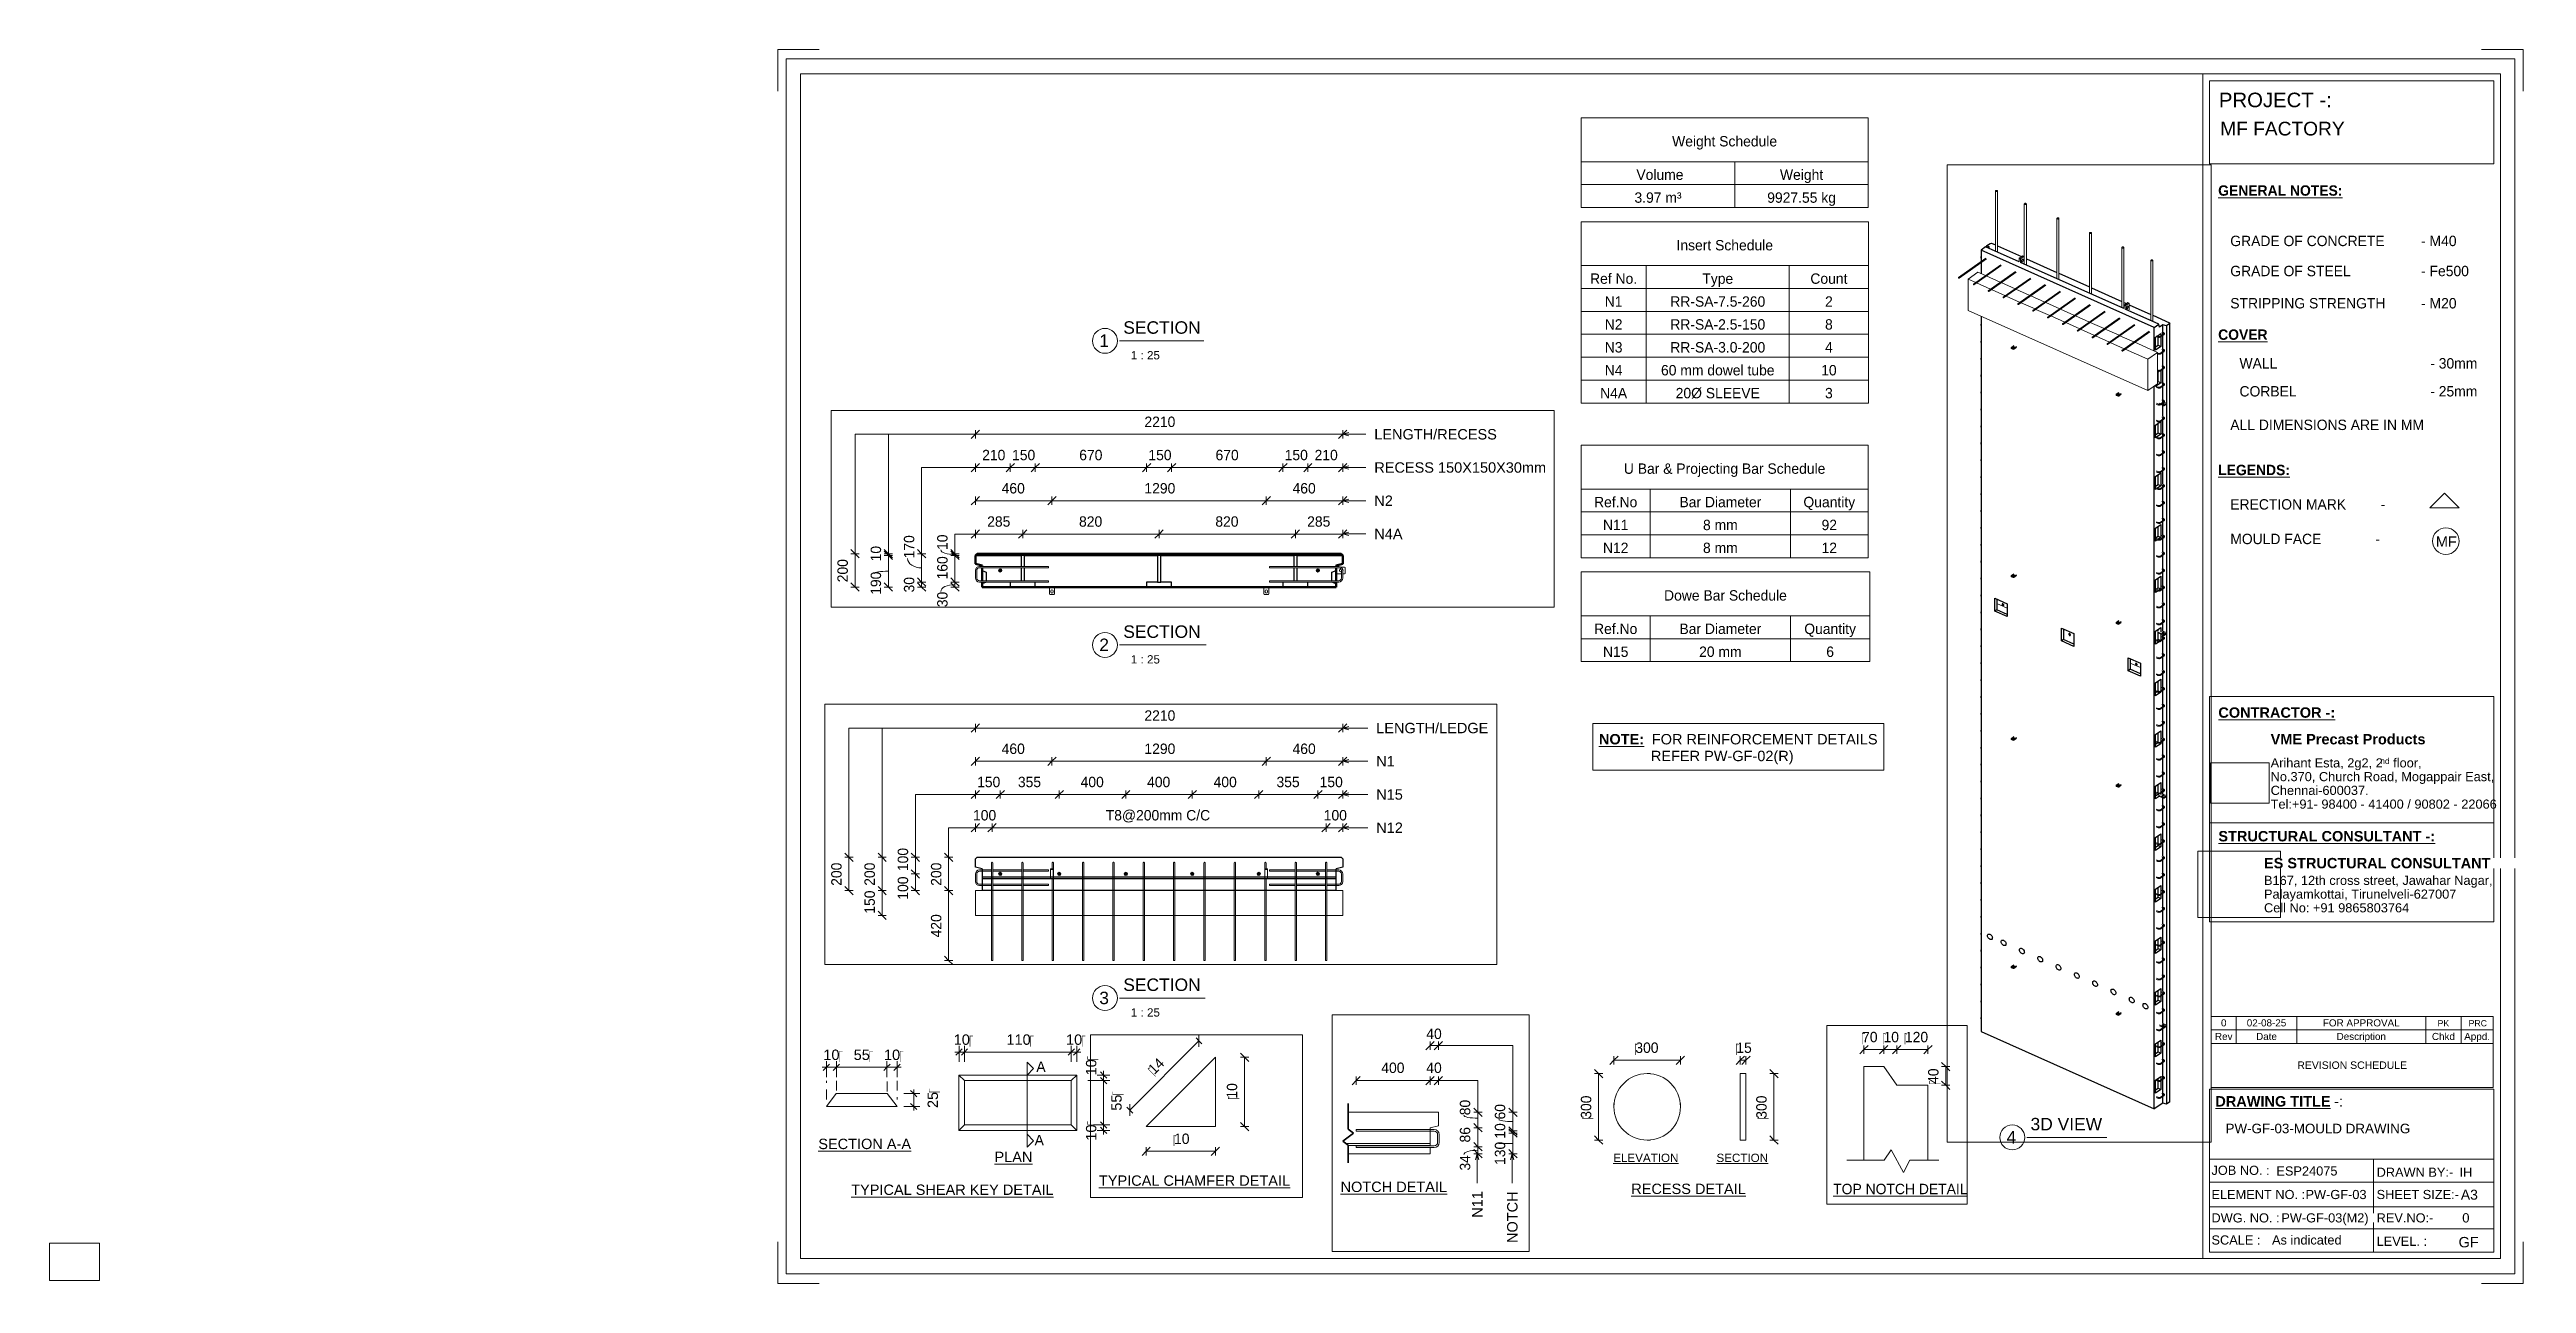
# Paper-space layout 'Layout1' of a CAD drawing. Header units: millimetres. Extents: x 0 to 596, y -1 to 296.
# The model-space entities are those that its viewports show. They can reach past a viewport. Long polylines and large blocks are cut down to what shows.
import ezdxf

# ---------------------------------------------------------------- set-up
doc = ezdxf.new("R2010")
doc.units = ezdxf.units.MM
doc.linetypes.add('Dash', pattern=[6.36, 3.18, -3.18])
doc.linetypes.add('Overhead', pattern=[3.97, 2.38, -1.59])
for name, color, linetype, lineweight in [('A-ANNO-DIMS', 211, 'Continuous', 9), ('A-ANNO-DIMS-1', 211, 'Continuous', 9), ('A-ANNO-DIMS-25', 211, 'Continuous', 9), ('A-ANNO-DIMS-3', 211, 'Continuous', 9), ('A-ANNO-DIMS-80', 211, 'Continuous', 9), ('A-DETL', 90, 'Continuous', 18), ('A-DETL-MBND', 5, 'Continuous', 18), ('A-DETL-THIN', 151, 'Continuous', 18), ('A-FLOR-OVHD', 1, 'Overhead', 18), ('A-GENM', 13, 'Continuous', 18), ('A-WALL', 113, 'Continuous', 25), ('A-WALL-HDLN', 110, 'Dash', 25), ('G-ANNO-SCHD', 231, 'Continuous', 9), ('G-ANNO-TEXT', 231, 'Continuous', 9), ('G-ANNO-TTLB', 6, 'Continuous', 9), ('G-ANNO-TTLB-MEDM', 33, 'Continuous', 9), ('G-ANNO-TTLB-THIN', 151, 'Continuous', 9), ('S-BEAM', 12, 'Continuous', 18), ('S-BEAM-HDLN', 1, 'Dash', 18), ('S-RBAR', 171, 'Continuous', 18)]:
    doc.layers.add(name, color=color, linetype=linetype, lineweight=lineweight)
doc.layers.add('G-ANNO-NPLT', color=191, linetype='Continuous')
doc.styles.add('Arial', font='arial.ttf', dxfattribs={"height": 62.5})
doc.styles.add('Arial_1', font='arial.ttf', dxfattribs={"height": 50})
doc.styles.add('Arial_10', font='arial.ttf', dxfattribs={"height": 2.3})
doc.styles.add('Arial_11', font='arial.ttf', dxfattribs={"height": 1.8})
doc.styles.add('Arial_12', font='arial.ttf', dxfattribs={"height": 1.7})
doc.styles.add('Arial_13', font='arial.ttf', dxfattribs={"height": 1.5})
doc.styles.add('Arial_14', font='arial.ttf', dxfattribs={"height": 2})
doc.styles.add('Arial_15', font='arial.ttf', dxfattribs={"height": 3})
doc.styles.add('Arial_2', font='arial.ttf', dxfattribs={"height": 7.5})
doc.styles.add('Arial_3', font='arial.ttf', dxfattribs={"height": 3.5})
doc.styles.add('Arial_4', font='arial.ttf', dxfattribs={"height": 2.2})
doc.styles.add('Arial_5', font='arial.ttf', dxfattribs={"height": 2.4})
doc.styles.add('Arial_6', font='arial.ttf', dxfattribs={"height": 2.5})
doc.styles.add('Arial_7', font='arial.ttf', dxfattribs={"height": 1.42976})
doc.styles.add('Arial_8', font='arial.ttf', dxfattribs={"height": 2.25})
doc.styles.add('Arial_9', font='arial.ttf', dxfattribs={"height": 3.3})
doc.styles.add('Arial_B', font='arialbd.ttf', dxfattribs={"height": 2.5})
doc.styles.add('Nirmala UI Semilight', font='NirmalaS.ttf', dxfattribs={"height": 62.5})
doc.styles.add('Nirmala UI Semilight_1', font='NirmalaS.ttf', dxfattribs={"height": 50})
doc.styles.add('Nirmala UI Semilight_2', font='NirmalaS.ttf', dxfattribs={"height": 7.5})
doc.styles.add('Nirmala UI Semilight_3', font='NirmalaS.ttf', dxfattribs={"height": 200})
doc.styles.add('Nirmala UI Semilight_4', font='NirmalaS.ttf', dxfattribs={"height": 200})
doc.styles.add('Nirmala UI Semilight_5', font='NirmalaS.ttf', dxfattribs={"height": 2.5})
doc.styles.add('Nirmala UI Semilight_6', font='NirmalaS.ttf', dxfattribs={"height": 2.5})
doc.styles.add('Nirmala UI Semilight_B', font='', dxfattribs={"height": 2.5})
doc.styles.get('Nirmala UI Semilight_B').set_extended_font_data('Nirmala UI Semilight', bold=True)
doc.dimstyles.new('Arrow_Filled_-_2_5_NI_UI', dxfattribs={"dimscale": 304.8, "dimtxt": 65.460247, "dimasz": 0.164042, "dimexe": 0.082021, "dimexo": 0.0625, "dimgap": 0.082021, "dimtad": 1, "dimdec": 4, "dimzin": 0, "dimdsep": 46, "dimtxsty": 'Nirmala UI Semilight', "dimblk1": 'OBLIQUE', "dimblk2": 'OBLIQUE', "dimsah": 1, "dimcen": 0.09, "dimazin": 0, "dimtfac": 1, "dimtdec": 4, "dimtix": 1, "dimtmove": 0, "dimatfit": 3, "dimfxl": 0.082021, "dimfxlon": 1, "dimtvp": 1, "dimtolj": 1, "dimtzin": 0, "dimarcsym": 2})
doc.dimstyles.new('Arrow_Filled_-_2_5_NI_UI_1', dxfattribs={"dimscale": 304.8, "dimtxt": 65.460247, "dimasz": 0.164042, "dimexe": 0.082021, "dimexo": 0.0625, "dimgap": 0.082021, "dimtad": 1, "dimdec": 4, "dimzin": 0, "dimdsep": 46, "dimtxsty": 'Nirmala UI Semilight', "dimblk1": 'OBLIQUE', "dimblk2": 'OBLIQUE', "dimsah": 1, "dimcen": 0.09, "dimazin": 0, "dimtfac": 1, "dimtdec": 4, "dimtix": 1, "dimtmove": 2, "dimatfit": 3, "dimfxl": 0.082021, "dimfxlon": 1, "dimtvp": 1, "dimtolj": 1, "dimtzin": 0, "dimarcsym": 2})
doc.dimstyles.new('Arrow_Filled_-_2_5_NI_UI_2', dxfattribs={"dimscale": 304.8, "dimtxt": 7.85523, "dimasz": 0.019685, "dimexe": 0.009843, "dimexo": 0.0625, "dimgap": 0.009843, "dimtad": 1, "dimdec": 4, "dimzin": 0, "dimdsep": 46, "dimtxsty": 'Nirmala UI Semilight_2', "dimblk1": 'OBLIQUE', "dimblk2": 'OBLIQUE', "dimsah": 1, "dimcen": 0.09, "dimazin": 0, "dimtfac": 1, "dimtdec": 4, "dimtix": 1, "dimtmove": 0, "dimatfit": 3, "dimfxl": 0.009843, "dimfxlon": 1, "dimtvp": 1, "dimtolj": 1, "dimtzin": 0, "dimarcsym": 2})
doc.dimstyles.new('Arrow_Filled_-_2_5_NI_UI_3', dxfattribs={"dimscale": 304.8, "dimtxt": 209.472789, "dimasz": 0.524934, "dimexe": 0.262467, "dimexo": 0.0625, "dimgap": 0.262467, "dimtad": 1, "dimdec": 4, "dimzin": 0, "dimdsep": 46, "dimtxsty": 'Nirmala UI Semilight_3', "dimblk1": 'OBLIQUE', "dimblk2": 'OBLIQUE', "dimsah": 1, "dimcen": 0.09, "dimazin": 0, "dimtfac": 1, "dimtdec": 4, "dimtix": 1, "dimtmove": 2, "dimatfit": 3, "dimfxl": 0.262467, "dimfxlon": 1, "dimtvp": 1, "dimtolj": 1, "dimtzin": 0, "dimarcsym": 2})
doc.dimstyles.new('Arrow_Filled_-_2_5_NI_UI_4', dxfattribs={"dimscale": 304.8, "dimtxt": 209.472789, "dimasz": 0.524934, "dimexe": 0.262467, "dimexo": 0.0625, "dimgap": 0.262467, "dimtad": 1, "dimdec": 4, "dimzin": 0, "dimdsep": 46, "dimtxsty": 'Nirmala UI Semilight_3', "dimblk1": 'OBLIQUE', "dimblk2": 'OBLIQUE', "dimsah": 1, "dimcen": 0.09, "dimazin": 0, "dimtfac": 1, "dimtdec": 4, "dimtix": 1, "dimtmove": 0, "dimatfit": 3, "dimfxl": 0.262467, "dimfxlon": 1, "dimtvp": 1, "dimtolj": 1, "dimtzin": 0, "dimarcsym": 2})
doc.dimstyles.new('Arrow_Filled_-_2_5_NI_UI_5', dxfattribs={"dimscale": 304.8, "dimtxt": 65.460247, "dimasz": 0.164042, "dimexe": 0.082021, "dimexo": 0.0625, "dimgap": 0.082021, "dimtad": 1, "dimdec": 4, "dimzin": 0, "dimdsep": 46, "dimtxsty": 'Nirmala UI Semilight', "dimblk1": 'OBLIQUE', "dimblk2": 'OBLIQUE', "dimsah": 1, "dimcen": 0.09, "dimazin": 0, "dimtfac": 1, "dimtdec": 4, "dimtix": 1, "dimtmove": 1, "dimatfit": 3, "dimfxl": 0.082021, "dimfxlon": 1, "dimtvp": 1, "dimtolj": 1, "dimtzin": 0, "dimarcsym": 2})
doc.dimstyles.new('Arrow_Filled_-_2_5_NI_UI_6', dxfattribs={"dimscale": 304.8, "dimtxt": 2.61841, "dimasz": 0.006562, "dimexe": 0.003281, "dimexo": 0.0625, "dimgap": 0.003281, "dimtad": 1, "dimdec": 4, "dimzin": 0, "dimdsep": 46, "dimtxsty": 'Nirmala UI Semilight_6', "dimblk1": 'OBLIQUE', "dimblk2": 'OBLIQUE', "dimsah": 1, "dimcen": 0.09, "dimazin": 0, "dimtfac": 1, "dimtdec": 4, "dimtix": 1, "dimtmove": 0, "dimatfit": 3, "dimfxl": 0.003281, "dimfxlon": 1, "dimtvp": 1, "dimtolj": 1, "dimtzin": 0, "dimarcsym": 2})
doc.dimstyles.new('Diagonal_-_2_5mm_Arial', dxfattribs={"dimscale": 304.8, "dimtxt": 2.550648, "dimasz": 0.004921, "dimexe": 0.004921, "dimexo": 0.0625, "dimgap": 0.003281, "dimtad": 1, "dimdec": 4, "dimzin": 0, "dimdsep": 46, "dimtxsty": 'Arial_6', "dimblk1": 'OBLIQUE', "dimblk2": 'OBLIQUE', "dimsah": 1, "dimcen": 0.09, "dimdle": 0.003281, "dimazin": 0, "dimtfac": 1, "dimtdec": 4, "dimtix": 1, "dimtmove": 2, "dimatfit": 3, "dimfxl": 0.007874, "dimfxlon": 1, "dimtvp": 1, "dimtolj": 1, "dimtzin": 0, "dimarcsym": 2})
doc.dimstyles.new('Diagonal_-_2_5mm_Arial_1', dxfattribs={"dimscale": 304.8, "dimtxt": 2.550648, "dimasz": 0.004921, "dimexe": 0.004921, "dimexo": 0.0625, "dimgap": 0.003281, "dimtad": 1, "dimdec": 4, "dimzin": 0, "dimdsep": 46, "dimtxsty": 'Arial_6', "dimblk1": 'OBLIQUE', "dimblk2": 'OBLIQUE', "dimsah": 1, "dimcen": 0.09, "dimdle": 0.003281, "dimazin": 0, "dimtfac": 1, "dimtdec": 4, "dimtix": 1, "dimtmove": 0, "dimatfit": 3, "dimfxl": 0.007874, "dimfxlon": 1, "dimtvp": 1, "dimtolj": 1, "dimtzin": 0, "dimarcsym": 2})
picture_1 = doc.add_image_def('image1.jpg', size_in_pixel=(996, 686))
picture_2 = doc.add_image_def('image2.jpg', size_in_pixel=(1600, 1280))

psp = doc.layouts.get("Layout1")

msp = doc.modelspace()

# ---------------------------------------------------------------- texts
at = {"layer": 'G-ANNO-TEXT', "color": 7, "attachment_point": 1}
for s, insert, char_height, width, style in [('LENGTH/LEDGE', (4078.27434, 21273.72923), 62.5, 815.7170312, 'Arial'), ('LENGTH/RECESS', (15481.49423, 21215.19321), 62.5, 891.8773437, 'Arial'), ('LENGTH/RECESS', (15481.49423, 21215.19321), 62.5, 891.8773437, 'Arial'), ('N1', (4078.27434, 21073.72923), 62.5, 134.2826563, 'Arial'), ('RECESS 150X150X30mm', (15481.49423, 21015.19321), 62.5, 1248.6282813, 'Arial'), ('RECESS 150X150X30mm', (15481.49423, 21015.19321), 62.5, 1248.6282813, 'Arial'), ('N15', (4078.27434, 20873.72923), 62.5, 192.405, 'Arial'), ('N2', (15481.49423, 20815.19321), 62.5, 134.2826563, 'Arial'), ('N2', (15481.49423, 20815.19321), 62.5, 134.2826563, 'Arial'), ('N12', (4078.27434, 20673.72923), 62.5, 192.405, 'Arial'), ('N4A', (15481.49423, 20615.19321), 62.5, 204.4303125, 'Arial'), ('N4A', (15481.49423, 20615.19321), 62.5, 204.4303125, 'Arial'), ('40', (8144.42355, 18537.9943), 50, 91.392375, 'Nirmala UI Semilight_1'), ('400', (7927.85664, 18374.43991), 50, 136.286875, 'Nirmala UI Semilight_1'), ('40', (8144.42355, 18374.43991), 50, 91.392375, 'Nirmala UI Semilight_1'), ('\\LNOTCH DETAIL', (7732.0629, 17801.32875), 50, 622.1095, 'Arial_1'), ('\\LTYPICAL CHAMFER DETAIL', (8661.39605, 3087.48198), 7.5, 166.9113375, 'Arial_2'), ('\\LTOP NOTCH DETAIL', (9198.30667, 1307.16895), 200, 2975.864, 'Nirmala UI Semilight_4')]:
    msp.add_mtext(s, dxfattribs=dict(at, insert=insert, char_height=char_height, width=width, style=style))
at = {"layer": 'G-ANNO-TEXT', "color": 7, "char_height": 50, "attachment_point": 1, "rotation": 90}
for s, insert, width, style in [('80', (8305.9988, 18120.89979), 89.789, 'Nirmala UI Semilight_1'), ('60', (8474.3416, 18100.51088), 89.789, 'Nirmala UI Semilight_1'), ('10', (8474.3416, 18008.05743), 76.962, 'Nirmala UI Semilight_1'), ('86', (8305.9988, 17989.83049), 89.789, 'Nirmala UI Semilight_1'), ('130', (8474.3416, 17881.70469), 121.8565, 'Nirmala UI Semilight_1'), ('34', (8305.9988, 17854.64001), 91.392375, 'Nirmala UI Semilight_1'), ('N11', (8365.23018, 17627.56958), 153.924, 'Arial_1'), ('NOTCH', (8533.57298, 17505.96958), 301.4345, 'Arial_1')]:
    msp.add_mtext(s, dxfattribs=dict(at, insert=insert, width=width, style=style))

# ---------------------------------------------------------------- blocks, each defined once
blk = doc.blocks.new('ES-Landscape-A3 - ES-Landscape-A3-502445-PW-GF-03-MOULD DRAWING')
at = {"layer": 'G-ANNO-TTLB'}
for p, q in [((175.24, 296.27), (185.24, 296.27)), ((175.24, 296.27), (175.24, 286.27)), ((595.24, 296.27), (585.24, 296.27)), ((595.24, 296.27), (595.24, 286.27)), ((519.77, 140.54), (588.2, 140.54)), ((519.77, 86.33), (519.77, 140.54)), ((588.2, 86.33), (588.2, 140.54)), ((519.77, 110.14), (588.2, 110.14)), ((519.77, 6.78), (519.77, 46.03)), ((588.2, 6.78), (588.2, 46.03)), ((559.23, 29.2), (559.23, 6.78)), ((175.24, -0.73), (175.24, 9.27)), ((595.24, -0.73), (595.24, 9.27)), ((175.24, -0.73), (185.24, -0.73)), ((595.24, -0.73), (585.24, -0.73))]:
    blk.add_line(p, q, dxfattribs=at)
at = {"layer": 'G-ANNO-TTLB-MEDM'}
for p, q in [((180.73, 290.44), (180.73, 5.31)), ((180.73, 290.44), (589.79, 290.44)), ((518.17, 290.44), (518.17, 5.31)), ((519.77, 268.77), (519.77, 288.77)), ((519.77, 288.77), (588.2, 288.77)), ((588.2, 288.77), (588.2, 268.77)), ((589.79, 290.44), (589.79, 5.31)), ((588.2, 268.77), (519.77, 268.77)), ((519.77, 86.33), (588.2, 86.33)), ((519.77, 6.78), (588.2, 6.78)), ((180.73, 5.31), (589.79, 5.31))]:
    blk.add_line(p, q, dxfattribs=at)
at = {"layer": 'G-ANNO-TTLB-THIN'}
for p, q in [((177.29, 294.03), (177.29, 1.56)), ((593.23, 294.03), (177.29, 294.03)), ((593.23, 1.56), (593.23, 294.03)), ((519.77, 46.03), (588.2, 46.03)), ((519.77, 29.2), (588.2, 29.2)), ((519.77, 23.64), (588.2, 23.64)), ((519.77, 17.68), (588.2, 17.68)), ((519.77, 12.43), (588.2, 12.43)), ((177.29, 1.56), (593.23, 1.56))]:
    blk.add_line(p, q, dxfattribs=at)
at = {"layer": 'G-ANNO-TTLB', "insert": (534.5, 131.53), "char_height": 2.5, "width": 45.135, "attachment_point": 1, "style": 'Arial_B', "bg_fill": 3, "box_fill_scale": 0, "bg_fill_color": 256, "bg_fill_true_color": 3254780160, "bg_fill_transparency": 256}
blk.add_mtext('VME Precast Products', dxfattribs=at)
at = {"layer": 'G-ANNO-TTLB', "attachment_point": 1}
for s, insert, char_height, width, style in [('Arihant Esta, 2g2, 2', (534.5, 125.68), 2.2, 31.9873, 'Arial_4'), ('nd', (560.89, 125.72), 1.43, 2.7257, 'Arial_7'), (' floor,', (563.14, 125.68), 2.2, 9.1392, 'Arial_4'), ('No.370, Church Road, Mogappair East,', (534.5, 122.37), 2.2, 63.4135, 'Arial_4'), ('Tel:+91- 98400 - 41400 / 90802 - 22066 ', (534.5, 115.75), 2.2, 65.2574, 'Arial_4'), ('Chennai-600037.', (534.5, 119.06), 2.2, 27.6582, 'Arial_4'), ('Cell No: +91 9865803764', (532.9, 90.79), 2.2, 41.0464, 'Arial_4'), ('Palayamkottai, Tirunelveli-627007', (532.9, 94.09), 2.2, 54.4346, 'Arial_4'), ('JOB NO. :', (520.26, 27.61), 2.2, 16.5949, 'Arial_4'), ('DRAWN BY:-', (560, 27.14), 2.2, 21.7257, 'Arial_4'), ('ELEMENT NO. :', (520.26, 21.79), 2.2, 26.5359, 'Arial_4'), ('SHEET SIZE:-', (560, 21.79), 2.2, 23.2489, 'Arial_4'), ('DWG. NO. :', (520.26, 16.16), 2.2, 19.481, 'Arial_4'), ('REV.NO:-', (560, 16.16), 2.2, 16.0338, 'Arial_4'), ('SCALE :', (520.26, 10.84), 2.2, 13.8692, 'Arial_4'), ('LEVEL. :', (560, 10.53), 2.2, 14.3502, 'Arial_4')]:
    blk.add_mtext(s, dxfattribs=dict(at, insert=insert, char_height=char_height, width=width, style=style))
at = {"layer": 'G-ANNO-TTLB'}
image = blk.add_image(picture_1, insert=(520, 114.84), size_in_units=(14.11, 9.72), dxfattribs=at)
image.dxf.flags = 7
image = blk.add_image(picture_2, insert=(516.95, 87.39), size_in_units=(19.92, 15.93), dxfattribs=at)
image.dxf.flags = 7
at = {"layer": 'G-ANNO-TTLB', "attachment_point": 1, "bg_fill": 3, "box_fill_scale": 0, "bg_fill_color": 256, "bg_fill_true_color": 3254780160, "bg_fill_transparency": 256}
for s, insert, char_height, width, style in [('PROJECT -:', (522.05, 285.89), 3.5, 33.3502, 'Arial_3'), ('\\LCONTRACTOR -:', (521.92, 137.94), 2.5, 33.9114, 'Arial_B'), ('\\LSTRUCTURAL CONSULTANT -:', (521.92, 108.18), 2.5, 62.8523, 'Arial_B'), ('ES STRUCTURAL CONSULTANT', (532.9, 101.7), 2.5, 65.6582, 'Arial_B'), ('\\LDRAWING TITLE', (521.19, 44.36), 2.5, 33.4304, 'Arial_B'), ('A3', (580.27, 21.84), 2.4, 4.9705, 'Arial_5')]:
    blk.add_mtext(s, dxfattribs=dict(at, insert=insert, char_height=char_height, width=width, style=style))
at = {"layer": 'G-ANNO-TTLB', "insert": (532.9, 97.4), "char_height": 2.2, "width": 65.1772, "attachment_point": 1, "style": 'Arial_4'}
blk.add_mtext('B167, 12th cross street, Jawahar Nagar,', dxfattribs=at)
at = {"layer": 'G-ANNO-TTLB', "insert": (548.78, 44.36), "char_height": 2.5, "width": 1.2025, "attachment_point": 1, "style": 'Arial_B', "bg_fill": 3, "box_fill_scale": 0, "bg_fill_color": 256, "bg_fill_true_color": 3254780160, "bg_fill_transparency": 256}
blk.add_mtext('\\fArial|b1|i0|c0|p34|; ', dxfattribs=at)
at = {"layer": 'G-ANNO-TTLB', "insert": (549.77, 44.36), "char_height": 2.5, "width": 2.6456, "attachment_point": 1, "style": 'Arial_6', "bg_fill": 3, "box_fill_scale": 0, "bg_fill_color": 256, "bg_fill_true_color": 3254780160, "bg_fill_transparency": 256}
blk.add_mtext('-:', dxfattribs=at)
blk = doc.blocks.new('Viewport - M_View Title-1040-PW-GF-03-MOULD DRAWING')
at = {"layer": 'G-ANNO-TTLB'}
for start, end in [(360, 180), (180, 0)]:
    blk.add_arc((-3.5, 0), 3, start, end, dxfattribs=at)
blk = doc.blocks.new('DIMBLOCK70-PW-GF-03-MOULD DRAWING')
at = {"layer": 'A-ANNO-DIMS-1'}
for p, q in [((253.65, 48.11), (249.85, 48.11)), ((253.65, 49.43), (252.09, 49.43)), ((253.65, 50.43), (253.65, 48.11)), ((253.65, 49.43), (255.15, 49.43)), ((253.65, 48.11), (255.15, 48.11))]:
    blk.add_line(p, q, dxfattribs=at)
at = {"layer": 'A-ANNO-DIMS-1', "lineweight": 35}
for p, q in [((253.65, 49.43), (252.9, 50.18)), ((253.65, 48.11), (252.9, 48.86)), ((253.65, 49.43), (254.4, 48.68)), ((253.65, 48.11), (254.4, 47.36))]:
    blk.add_line(p, q, dxfattribs=at)
at = {"layer": 'A-ANNO-DIMS-1', "color": 0, "insert": (249.41, 49.35), "char_height": 2.5, "width": 4.6147, "attachment_point": 1, "rotation": 90, "line_spacing_factor": 0.941778, "style": 'Arial_6'}
blk.add_mtext('10\\fArial|b0|i0|c254|p34|;\u202a', dxfattribs=at)
blk = doc.blocks.new('_Oblique')
at = {"color": 0, "linetype": 'ByBlock', "lineweight": -2}
blk.add_line((-0.5, -0.5), (0.5, 0.5), dxfattribs=at)
blk = doc.blocks.new('DIMBLOCK71-PW-GF-03-MOULD DRAWING')
at = {"layer": 'A-ANNO-DIMS-1'}
for p, q in [((253.65, 48.11), (249.85, 48.11)), ((253.65, 48.11), (253.65, 37.44)), ((253.65, 48.11), (255.15, 48.11)), ((253.65, 37.44), (251.25, 37.44)), ((253.65, 37.44), (255.15, 37.44))]:
    blk.add_line(p, q, dxfattribs=at)
at = {"layer": 'A-ANNO-DIMS-1', "lineweight": 35}
for p, q in [((253.65, 48.11), (252.9, 48.86)), ((253.65, 48.11), (254.4, 47.36)), ((253.65, 37.44), (252.9, 38.19)), ((253.65, 37.44), (254.4, 36.69))]:
    blk.add_line(p, q, dxfattribs=at)
at = {"layer": 'A-ANNO-DIMS-1', "color": 0, "insert": (255.49, 40.85), "char_height": 2.5, "width": 4.6147, "attachment_point": 1, "rotation": 90, "line_spacing_factor": 0.941778, "style": 'Arial_6'}
blk.add_mtext('55\\fArial|b0|i0|c254|p34|;\u202a', dxfattribs=at)
blk = doc.blocks.new('DIMBLOCK72-PW-GF-03-MOULD DRAWING')
at = {"layer": 'A-ANNO-DIMS-1'}
for p, q in [((253.65, 37.44), (251.25, 37.44)), ((253.65, 36.13), (252.09, 36.13)), ((253.65, 37.44), (253.65, 35.13)), ((253.65, 37.44), (255.15, 37.44)), ((253.65, 36.13), (255.15, 36.13))]:
    blk.add_line(p, q, dxfattribs=at)
at = {"layer": 'A-ANNO-DIMS-1', "lineweight": 35}
for p, q in [((253.65, 37.44), (252.9, 38.19)), ((253.65, 36.13), (252.9, 36.88)), ((253.65, 37.44), (254.4, 36.69)), ((253.65, 36.13), (254.4, 35.38))]:
    blk.add_line(p, q, dxfattribs=at)
at = {"layer": 'A-ANNO-DIMS-1', "color": 0, "insert": (249.41, 33.65), "char_height": 2.5, "width": 4.6147, "attachment_point": 1, "rotation": 90, "line_spacing_factor": 0.941778, "style": 'Arial_6'}
blk.add_mtext('10\\fArial|b0|i0|c254|p34|;\u202a', dxfattribs=at)
blk = doc.blocks.new('DIMBLOCK73-PW-GF-03-MOULD DRAWING')
at = {"layer": 'A-ANNO-DIMS-1'}
for p, q in [((217.86, 54.98), (220.17, 54.98)), ((218.86, 54.98), (218.86, 56.48)), ((218.86, 54.98), (218.86, 52.58)), ((220.17, 54.98), (220.17, 56.48)), ((220.17, 54.98), (220.17, 52.58))]:
    blk.add_line(p, q, dxfattribs=at)
at = {"layer": 'A-ANNO-DIMS-1', "lineweight": 35}
for p, q in [((218.86, 54.98), (218.11, 54.23)), ((218.86, 54.98), (219.61, 55.73)), ((220.17, 54.98), (219.42, 54.23)), ((220.17, 54.98), (220.92, 55.73))]:
    blk.add_line(p, q, dxfattribs=at)
at = {"layer": 'A-ANNO-DIMS-1', "color": 0, "insert": (217.59, 59.22), "char_height": 2.5, "width": 4.6147, "attachment_point": 1, "line_spacing_factor": 0.941778, "style": 'Arial_6'}
blk.add_mtext('10\\fArial|b0|i0|c254|p34|;\u202a', dxfattribs=at)
blk = doc.blocks.new('DIMBLOCK74-PW-GF-03-MOULD DRAWING')
at = {"layer": 'A-ANNO-DIMS-1', "lineweight": 35}
for p, q in [((220.17, 54.98), (219.42, 54.23)), ((220.17, 54.98), (220.92, 55.73)), ((245.88, 54.98), (245.13, 54.23)), ((245.88, 54.98), (246.63, 55.73))]:
    blk.add_line(p, q, dxfattribs=at)
at = {"layer": 'A-ANNO-DIMS-1'}
for p, q in [((220.17, 54.98), (220.17, 56.48)), ((220.17, 54.98), (245.88, 54.98)), ((220.17, 54.98), (220.17, 52.58)), ((245.88, 54.98), (245.88, 56.48)), ((245.88, 54.98), (245.88, 52.58))]:
    blk.add_line(p, q, dxfattribs=at)
at = {"layer": 'A-ANNO-DIMS-1', "color": 0, "insert": (230.28, 59.22), "char_height": 2.5, "width": 6.5924, "attachment_point": 1, "line_spacing_factor": 0.941778, "style": 'Arial_6'}
blk.add_mtext('110\\fArial|b0|i0|c254|p34|;\u202a', dxfattribs=at)
blk = doc.blocks.new('DIMBLOCK75-PW-GF-03-MOULD DRAWING')
at = {"layer": 'A-ANNO-DIMS-1', "lineweight": 35}
for p, q in [((245.88, 54.98), (245.13, 54.23)), ((245.88, 54.98), (246.63, 55.73)), ((247.2, 54.98), (246.45, 54.23)), ((247.2, 54.98), (247.95, 55.73))]:
    blk.add_line(p, q, dxfattribs=at)
at = {"layer": 'A-ANNO-DIMS-1'}
for p, q in [((245.88, 54.98), (245.88, 56.48)), ((245.88, 54.98), (248.2, 54.98)), ((245.88, 54.98), (245.88, 52.58)), ((247.2, 54.98), (247.2, 56.48)), ((247.2, 54.98), (247.2, 52.58))]:
    blk.add_line(p, q, dxfattribs=at)
at = {"layer": 'A-ANNO-DIMS-1', "color": 0, "insert": (244.62, 59.22), "char_height": 2.5, "width": 4.6147, "attachment_point": 1, "line_spacing_factor": 0.941778, "style": 'Arial_6'}
blk.add_mtext('10\\fArial|b0|i0|c254|p34|;\u202a', dxfattribs=at)
blk = doc.blocks.new('DIMBLOCK76-PW-GF-03-MOULD DRAWING')
at = {"layer": 'A-ANNO-DIMS-1'}
for p, q in [((207.96, 44.97), (205.56, 44.97)), ((207.96, 41.87), (205.56, 41.87)), ((207.96, 45.97), (207.96, 40.87)), ((207.96, 44.97), (209.46, 44.97)), ((207.96, 41.87), (209.46, 41.87))]:
    blk.add_line(p, q, dxfattribs=at)
at = {"layer": 'A-ANNO-DIMS-1', "lineweight": 35}
for p, q in [((207.96, 44.97), (207.21, 45.72)), ((207.96, 41.87), (207.21, 42.62)), ((207.96, 44.97), (208.71, 44.22)), ((207.96, 41.87), (208.71, 41.12))]:
    blk.add_line(p, q, dxfattribs=at)
at = {"layer": 'A-ANNO-DIMS-1', "color": 0, "insert": (211.29, 41.5), "char_height": 2.5, "width": 4.6147, "attachment_point": 1, "rotation": 90, "line_spacing_factor": 0.941778, "style": 'Arial_6'}
blk.add_mtext('25\\fArial|b0|i0|c254|p34|;\u202a', dxfattribs=at)
blk = doc.blocks.new('DIMBLOCK77-PW-GF-03-MOULD DRAWING')
at = {"layer": 'A-ANNO-DIMS-1'}
for p, q in [((185.94, 51.31), (189.35, 51.31)), ((186.94, 51.31), (186.94, 52.81)), ((186.94, 51.31), (186.94, 48.91)), ((189.35, 51.31), (189.35, 52.81)), ((189.35, 51.31), (189.35, 48.91))]:
    blk.add_line(p, q, dxfattribs=at)
at = {"layer": 'A-ANNO-DIMS-1', "lineweight": 35}
for p, q in [((186.94, 51.31), (186.19, 50.56)), ((186.94, 51.31), (187.69, 52.06)), ((189.35, 51.31), (188.6, 50.56)), ((189.35, 51.31), (190.1, 52.06))]:
    blk.add_line(p, q, dxfattribs=at)
at = {"layer": 'A-ANNO-DIMS-1', "color": 0, "insert": (186.22, 55.56), "char_height": 2.5, "width": 4.6147, "attachment_point": 1, "line_spacing_factor": 0.941778, "style": 'Arial_6'}
blk.add_mtext('10\\fArial|b0|i0|c254|p34|;\u202a', dxfattribs=at)
blk = doc.blocks.new('DIMBLOCK78-PW-GF-03-MOULD DRAWING')
at = {"layer": 'A-ANNO-DIMS-1', "lineweight": 35}
for p, q in [((189.35, 51.31), (188.6, 50.56)), ((189.35, 51.31), (190.1, 52.06)), ((201.53, 51.31), (200.78, 50.56)), ((201.53, 51.31), (202.28, 52.06))]:
    blk.add_line(p, q, dxfattribs=at)
at = {"layer": 'A-ANNO-DIMS-1'}
for p, q in [((189.35, 51.31), (189.35, 52.81)), ((189.35, 51.31), (201.53, 51.31)), ((189.35, 51.31), (189.35, 48.91)), ((201.53, 51.31), (201.53, 52.81)), ((201.53, 51.31), (201.53, 48.91))]:
    blk.add_line(p, q, dxfattribs=at)
at = {"layer": 'A-ANNO-DIMS-1', "color": 0, "insert": (193.52, 55.56), "char_height": 2.5, "width": 4.6147, "attachment_point": 1, "line_spacing_factor": 0.941778, "style": 'Arial_6'}
blk.add_mtext('55\\fArial|b0|i0|c254|p34|;\u202a', dxfattribs=at)
blk = doc.blocks.new('DIMBLOCK79-PW-GF-03-MOULD DRAWING')
at = {"layer": 'A-ANNO-DIMS-1', "lineweight": 35}
for p, q in [((201.53, 51.31), (200.78, 50.56)), ((201.53, 51.31), (202.28, 52.06)), ((203.94, 51.31), (203.19, 50.56)), ((203.94, 51.31), (204.69, 52.06))]:
    blk.add_line(p, q, dxfattribs=at)
at = {"layer": 'A-ANNO-DIMS-1'}
for p, q in [((201.53, 51.31), (201.53, 52.81)), ((201.53, 51.31), (204.94, 51.31)), ((201.53, 51.31), (201.53, 48.91)), ((203.94, 51.31), (203.94, 52.81)), ((203.94, 51.31), (203.94, 48.91))]:
    blk.add_line(p, q, dxfattribs=at)
at = {"layer": 'A-ANNO-DIMS-1', "color": 0, "insert": (200.81, 55.56), "char_height": 2.5, "width": 4.6147, "attachment_point": 1, "line_spacing_factor": 0.941778, "style": 'Arial_6'}
blk.add_mtext('10\\fArial|b0|i0|c254|p34|;\u202a', dxfattribs=at)
blk = doc.blocks.new('DIMBLOCK80-PW-GF-03-MOULD DRAWING')
at = {"layer": 'A-ANNO-DIMS-1'}
for p, q in [((372.77, 49.78), (371.77, 50.78)), ((372.77, 49.78), (371.77, 49.78)), ((372.77, 33.78), (372.77, 49.78)), ((372.77, 49.78), (373.77, 48.78)), ((372.77, 49.78), (373.77, 49.78)), ((372.77, 33.78), (371.77, 34.78)), ((372.77, 33.78), (371.77, 33.78)), ((372.77, 33.78), (373.77, 32.78)), ((372.77, 33.78), (373.77, 33.78))]:
    blk.add_line(p, q, dxfattribs=at)
at = {"layer": 'A-ANNO-DIMS-1', "color": 0, "insert": (368.51, 38.92), "char_height": 2.5, "width": 6.8555, "attachment_point": 1, "rotation": 90, "line_spacing_factor": 1.142579, "style": 'Nirmala UI Semilight_6'}
blk.add_mtext('\u202a300', dxfattribs=at)
blk = doc.blocks.new('DIMBLOCK81-PW-GF-03-MOULD DRAWING')
at = {"layer": 'A-ANNO-DIMS-1'}
for p, q in [((376.47, 53.01), (377.47, 54.01)), ((376.47, 53.01), (376.47, 54.01)), ((392.47, 53.01), (393.47, 54.01)), ((392.47, 53.01), (392.47, 54.01)), ((376.47, 53.01), (375.47, 52.01)), ((376.47, 53.01), (392.47, 53.01)), ((376.47, 53.01), (376.47, 52.01)), ((392.47, 53.01), (391.47, 52.01)), ((392.47, 53.01), (392.47, 52.01))]:
    blk.add_line(p, q, dxfattribs=at)
at = {"layer": 'A-ANNO-DIMS-1', "color": 0, "insert": (381.61, 57.27), "char_height": 2.5, "width": 6.8555, "attachment_point": 1, "line_spacing_factor": 1.142579, "style": 'Nirmala UI Semilight_6'}
blk.add_mtext('\u202a300', dxfattribs=at)
blk = doc.blocks.new('DIMBLOCK82-PW-GF-03-MOULD DRAWING')
at = {"layer": 'A-ANNO-DIMS-1'}
for p, q in [((406.85, 53.01), (407.85, 54.01)), ((406.85, 53.01), (406.85, 54.01)), ((408.22, 53.01), (409.22, 54.01)), ((408.22, 53.01), (408.22, 54.01)), ((406.85, 53.01), (405.85, 52.01)), ((406.85, 53.01), (408.22, 53.01)), ((406.85, 53.01), (406.85, 52.01)), ((408.22, 53.01), (407.22, 52.01)), ((408.22, 53.01), (408.22, 52.01))]:
    blk.add_line(p, q, dxfattribs=at)
at = {"layer": 'A-ANNO-DIMS-1', "color": 0, "insert": (405.92, 57.27), "char_height": 2.5, "width": 3.8848, "attachment_point": 1, "line_spacing_factor": 1.142579, "style": 'Nirmala UI Semilight_6'}
blk.add_mtext('\u202a15', dxfattribs=at)
blk = doc.blocks.new('DIMBLOCK83-PW-GF-03-MOULD DRAWING')
at = {"layer": 'A-ANNO-DIMS-1'}
for p, q in [((414.97, 49.78), (413.97, 50.78)), ((414.97, 49.78), (413.97, 49.78)), ((414.97, 49.78), (414.97, 33.78)), ((414.97, 49.78), (415.97, 48.78)), ((414.97, 49.78), (415.97, 49.78)), ((414.97, 33.78), (413.97, 34.78)), ((414.97, 33.78), (413.97, 33.78)), ((414.97, 33.78), (415.97, 32.78)), ((414.97, 33.78), (415.97, 33.78))]:
    blk.add_line(p, q, dxfattribs=at)
at = {"layer": 'A-ANNO-DIMS-1', "color": 0, "insert": (410.71, 38.92), "char_height": 2.5, "width": 6.8555, "attachment_point": 1, "rotation": 90, "line_spacing_factor": 1.142579, "style": 'Nirmala UI Semilight_6'}
blk.add_mtext('\u202a300', dxfattribs=at)
blk = doc.blocks.new('RR spread anchor face based - RR-SA-7_5-260-1726841-Elevation Top Copy 1')
at = {"layer": 'A-GENM'}
for p, q in [((-2286.55, 20392.07), (-2286.55, 20394.57)), ((-2286.55, 20394.57), (-2270.55, 20394.57)), ((-2270.55, 20394.57), (-2270.55, 20392.07)), ((-2286.55, 20337.07), (-2286.55, 20392.07)), ((-2286.55, 20392.07), (-2270.55, 20392.07)), ((-2270.55, 20392.07), (-2270.55, 20337.07)), ((-2286.55, 20334.57), (-2286.55, 20337.07)), ((-2286.55, 20337.07), (-2270.55, 20337.07)), ((-2270.55, 20334.57), (-2286.55, 20334.57)), ((-2270.55, 20337.07), (-2270.55, 20334.57))]:
    blk.add_line(p, q, dxfattribs=at)
blk = doc.blocks.new('M_Rectangular Corbel - M_Rectangular Corbel-2619637-Elevation Top Copy 1')
at = {"layer": 'S-BEAM'}
for p, q in [((-2738.55, 20264.57), (-2698.6, 20264.57)), ((-2738.55, 20264.57), (-2738.55, 20114.57)), ((-568.55, 20264.57), (-528.55, 20264.57)), ((-528.55, 20114.57), (-528.55, 20264.57)), ((-2642.55, 20114.57), (-2738.55, 20114.57)), ((-2459.82, 20114.57), (-2634.55, 20114.57)), ((-2277.09, 20114.57), (-2451.82, 20114.57)), ((-2094.36, 20114.57), (-2269.09, 20114.57)), ((-1911.64, 20114.57), (-2086.36, 20114.57)), ((-1728.91, 20114.57), (-1903.64, 20114.57)), ((-1546.18, 20114.57), (-1720.91, 20114.57)), ((-1363.46, 20114.57), (-1538.13, 20114.57)), ((-1180.73, 20114.57), (-1355.41, 20114.57)), ((-998, 20114.57), (-1172.73, 20114.57)), ((-815.27, 20114.57), (-990, 20114.57)), ((-632.55, 20114.57), (-807.22, 20114.57)), ((-528.55, 20114.57), (-624.5, 20114.57))]:
    blk.add_line(p, q, dxfattribs=at)
at = {"layer": 'S-BEAM-HDLN'}
for p, q in [((-2634.6, 20114.57), (-2642.5, 20114.57)), ((-2451.87, 20114.57), (-2459.77, 20114.57)), ((-2269.14, 20114.57), (-2277.04, 20114.57)), ((-2086.41, 20114.57), (-2094.31, 20114.57)), ((-1903.69, 20114.57), (-1911.59, 20114.57)), ((-1720.96, 20114.57), (-1728.86, 20114.57)), ((-1538.23, 20114.57), (-1546.13, 20114.57)), ((-1355.5, 20114.57), (-1363.41, 20114.57)), ((-1172.78, 20114.57), (-1180.68, 20114.57)), ((-990.05, 20114.57), (-997.95, 20114.57)), ((-807.32, 20114.57), (-815.22, 20114.57)), ((-624.6, 20114.57), (-632.5, 20114.57))]:
    blk.add_line(p, q, dxfattribs=at)
blk = doc.blocks.new('RR spread anchor face based - RR-SA-2_5-150-1876458-3D Ortho')
at = {"layer": 'A-GENM'}
for p, q in [((11827.1, 14852.08), (11802.2, 14834.49)), ((11815, 14836.31), (11818.73, 14838.95)), ((11825.68, 14824.01), (11850.58, 14841.59)), ((11802.2, 14834.49), (11801.05, 14831.42)), ((11801.05, 14831.42), (11820.61, 14822.68)), ((11801.05, 14823.15), (11801.05, 14831.42)), ((11818.73, 14830.68), (11818.06, 14830.2)), ((11850.58, 14833.32), (11825.68, 14815.73)), ((11829.69, 14834.06), (11825.96, 14831.42)), ((11820.61, 14814.41), (11801.05, 14823.15)), ((11820.61, 14822.68), (11825.68, 14824.01)), ((11820.61, 14814.41), (11820.61, 14822.68)), ((11825.68, 14824.01), (11825.68, 14815.73)), ((11825.68, 14815.73), (11820.61, 14814.41))]:
    blk.add_line(p, q, dxfattribs=at)
for points in [[(11818.73, 14838.95, 0), (11820.05, 14839.66, 0), (11821.64, 14840.16, 0), (11823.42, 14840.41, 0), (11825.24, 14840.39, 0), (11827, 14840.11, 0), (11828.57, 14839.58, 0), (11829.84, 14838.84, 0), (11830.72, 14837.94, 0), (11831.17, 14836.95, 0), (11831.13, 14835.92, 0), (11830.63, 14834.94, 0), (11829.69, 14834.06, 0)], [(11825.96, 14831.42, 0), (11824.64, 14830.71, 0), (11823.04, 14830.21, 0), (11821.27, 14829.96, 0), (11819.44, 14829.98, 0), (11817.69, 14830.26, 0), (11816.12, 14830.79, 0), (11814.85, 14831.53, 0), (11813.96, 14832.42, 0), (11813.52, 14833.42, 0), (11813.55, 14834.45, 0), (11814.06, 14835.43, 0), (11815, 14836.31, 0)], [(11826.64, 14831.92, 0), (11825.24, 14832.12, 0), (11823.42, 14832.14, 0), (11821.64, 14831.89, 0), (11820.05, 14831.39, 0), (11818.73, 14830.68, 0)]]:
    blk.add_polyline3d(points, dxfattribs=at)
blk = doc.blocks.new('RR spread anchor face based - RR-SA-7_5-260-1726841-3D Ortho')
at = {"layer": 'A-GENM'}
for p, q in [((10868.01, 16143.85), (10902.24, 16168.03)), ((10902.24, 16168.03), (10914.77, 16162.43)), ((10914.77, 16162.43), (10880.54, 16138.25)), ((10916.32, 16159.39), (10914.77, 16162.43)), ((10916.32, 16096.85), (10916.32, 16159.39)), ((10866.46, 16138.61), (10868.01, 16143.85)), ((10868.01, 16143.85), (10880.54, 16138.25)), ((10866.46, 16109.16), (10866.46, 16138.61)), ((10878.98, 16133.02), (10866.46, 16138.61)), ((10880.54, 16138.25), (10878.98, 16133.02)), ((10878.98, 16133.02), (10878.98, 16103.57)), ((10905.74, 16128.34), (10905.74, 16125.03)), ((10889.56, 16113.6), (10889.56, 16116.91))]:
    blk.add_line(p, q, dxfattribs=at)
for points in [[(10889.56, 16116.91, 0), (10889.84, 16119.89, 0), (10890.64, 16123.05, 0), (10891.93, 16126.19, 0), (10893.61, 16129.08, 0), (10895.56, 16131.54, 0), (10897.65, 16133.38, 0), (10899.75, 16134.49, 0), (10901.7, 16134.8, 0), (10903.37, 16134.27, 0), (10904.66, 16132.95, 0), (10905.47, 16130.93, 0), (10905.74, 16128.34, 0)], [(10889.84, 16119.5, 0), (10890.85, 16121.34, 0), (10892.14, 16124.48, 0), (10892.94, 16127.65, 0)], [(10905.74, 16125.03, 0), (10905.47, 16122.05, 0), (10904.66, 16118.89, 0), (10903.37, 16115.75, 0), (10901.7, 16112.86, 0), (10899.75, 16110.41, 0), (10897.65, 16108.56, 0), (10895.56, 16107.45, 0), (10893.61, 16107.14, 0), (10891.93, 16107.67, 0), (10890.64, 16108.99, 0), (10889.84, 16111.01, 0), (10889.56, 16113.6, 0)]]:
    blk.add_polyline3d(points, dxfattribs=at)
blk = doc.blocks.new('RR spread anchor face based - RR-SA-7_5-260-V1-3D Ortho')
at = {"layer": 'A-GENM'}
for p, q in [((11877.7, 15692.91), (11911.93, 15717.09)), ((11911.93, 15717.09), (11924.45, 15711.5)), ((11924.45, 15711.5), (11890.22, 15687.32)), ((11926.01, 15708.46), (11924.45, 15711.5)), ((11926.01, 15645.91), (11926.01, 15708.46)), ((11876.14, 15687.68), (11877.7, 15692.91)), ((11877.7, 15692.91), (11890.22, 15687.32)), ((11876.14, 15658.22), (11876.14, 15687.68)), ((11888.67, 15682.08), (11876.14, 15687.68)), ((11890.22, 15687.32), (11888.67, 15682.08)), ((11888.67, 15682.08), (11888.67, 15652.63)), ((11915.43, 15677.41), (11915.43, 15674.1)), ((11899.25, 15662.67), (11899.25, 15665.98))]:
    blk.add_line(p, q, dxfattribs=at)
for points in [[(11899.25, 15665.98, 0), (11899.52, 15668.95, 0), (11900.33, 15672.12, 0), (11901.62, 15675.25, 0), (11903.29, 15678.15, 0), (11905.24, 15680.6, 0), (11907.34, 15682.45, 0), (11909.43, 15683.56, 0), (11911.38, 15683.86, 0), (11913.06, 15683.34, 0), (11914.35, 15682.02, 0), (11915.15, 15679.99, 0), (11915.43, 15677.41, 0)], [(11915.43, 15674.1, 0), (11915.15, 15671.12, 0), (11914.35, 15667.95, 0), (11913.06, 15664.82, 0), (11911.38, 15661.92, 0), (11909.43, 15659.47, 0), (11907.34, 15657.62, 0), (11905.24, 15656.51, 0), (11903.29, 15656.21, 0), (11901.62, 15656.73, 0), (11900.33, 15658.05, 0), (11899.52, 15660.08, 0), (11899.25, 15662.67, 0)], [(11899.55, 15668.6, 0), (11900.54, 15670.41, 0), (11901.82, 15673.54, 0), (11902.63, 15676.71, 0)]]:
    blk.add_polyline3d(points, dxfattribs=at)
blk = doc.blocks.new('Rebar Bar - Part 2227165887-431004-3D Ortho')
at = {"layer": 'S-RBAR'}
blk.add_polyline3d([(10500.24, 16159.69, 0), (10499.79, 16159.11, 0), (10499.38, 16158.51, 0), (10499, 16157.89, 0), (10498.65, 16157.25, 0), (10498.35, 16156.58, 0), (10498.09, 16155.9, 0), (10497.87, 16155.2, 0), (10497.7, 16154.49, 0), (10497.59, 16153.77, 0), (10497.52, 16153.04, 0), (10497.5, 16152.3, 0), (10497.54, 16151.57, 0), (10497.63, 16150.84, 0), (10497.77, 16150.12, 0), (10497.95, 16149.41, 0), (10498.19, 16148.72, 0), (10498.47, 16148.05, 0), (10498.79, 16147.39, 0), (10499.15, 16146.76, 0), (10499.54, 16146.14, 0), (10499.98, 16145.55, 0), (10500.41, 16145.01, 0)], dxfattribs=at)
blk = doc.blocks.new('Rebar Bar - Part 2227165887-V2-3D Ortho')
at = {"layer": 'S-RBAR'}
blk.add_polyline3d([(10500.24, 15996.88, 0), (10499.79, 15996.3, 0), (10499.38, 15995.7, 0)], dxfattribs=at)
blk = doc.blocks.new('Rebar Bar - Part 3131074535-431004-3D Ortho')
at = {"layer": 'S-RBAR'}
blk.add_line((10651.54, 12819.44), (10750.88, 12775.07), dxfattribs=at)
blk = doc.blocks.new('Rebar Bar - Part 2227165887-V3-3D Ortho')
at = {"layer": 'S-RBAR'}
blk.add_polyline3d([(10500.24, 12415.05, 0), (10499.79, 12414.48, 0), (10499.38, 12413.88, 0), (10499, 12413.25, 0), (10498.65, 12412.61, 0), (10498.35, 12411.95, 0), (10498.09, 12411.26, 0), (10497.87, 12410.57, 0), (10497.7, 12409.85, 0), (10497.59, 12409.13, 0), (10497.52, 12408.4, 0), (10497.5, 12407.67, 0), (10497.54, 12406.93, 0), (10497.63, 12406.2, 0), (10497.77, 12405.49, 0), (10497.95, 12404.78, 0), (10498.19, 12404.09, 0), (10498.47, 12403.41, 0), (10498.79, 12402.76, 0), (10499.15, 12402.12, 0), (10499.54, 12401.51, 0), (10499.98, 12400.92, 0), (10500.44, 12400.35, 0)], dxfattribs=at)
blk = doc.blocks.new('Rebar Bar - Part 2227165887-V4-3D Ortho')
at = {"layer": 'S-RBAR'}
blk.add_polyline3d([(10500.24, 11112.57, 0), (10499.79, 11111.99, 0), (10499.38, 11111.39, 0), (10499, 11110.77, 0), (10498.65, 11110.13, 0), (10498.35, 11109.46, 0), (10498.09, 11108.78, 0), (10497.87, 11108.08, 0), (10497.7, 11107.37, 0), (10497.59, 11106.65, 0), (10497.52, 11105.92, 0), (10497.5, 11105.18, 0), (10497.54, 11104.45, 0), (10497.63, 11103.72, 0), (10497.77, 11103, 0), (10497.95, 11102.3, 0), (10498.19, 11101.6, 0), (10498.47, 11100.93, 0), (10498.79, 11100.27, 0), (10499.15, 11099.64, 0), (10499.54, 11099.03, 0), (10499.98, 11098.43, 0), (10500.04, 11098.36, 0)], dxfattribs=at)
blk = doc.blocks.new('Rebar Bar - Part 3166313199-431004-3D Ortho')
at = {"layer": 'S-RBAR'}
for p, q in [((12256.41, 15429.36), (12242.54, 15435.56)), ((12238.92, 15428.42), (12253.15, 15422.06))]:
    blk.add_line(p, q, dxfattribs=at)
blk = doc.blocks.new('Rebar Bar - Part 2227165887-V5-3D Ortho')
at = {"layer": 'S-RBAR'}
for points in [[(12260.3, 15406.66, 0), (12260.91, 15407.11, 0), (12261.5, 15407.58, 0), (12262.06, 15408.08, 0), (12262.6, 15408.59, 0), (12263.11, 15409.12, 0), (12263.59, 15409.68, 0), (12264.04, 15410.26, 0), (12264.46, 15410.86, 0), (12264.84, 15411.48, 0), (12265.18, 15412.13, 0), (12265.49, 15412.79, 0), (12265.75, 15413.47, 0), (12265.96, 15414.17, 0), (12266.13, 15414.88, 0), (12266.25, 15415.61, 0), (12266.32, 15416.34, 0), (12266.33, 15417.07, 0), (12266.3, 15417.8, 0), (12266.21, 15418.53, 0), (12266.07, 15419.25, 0), (12265.88, 15419.96, 0), (12265.65, 15420.65, 0), (12265.37, 15421.32, 0), (12265.05, 15421.98, 0), (12264.69, 15422.61, 0), (12264.29, 15423.23, 0), (12263.86, 15423.82, 0), (12263.4, 15424.39, 0), (12262.91, 15424.94, 0), (12262.38, 15425.46, 0), (12261.83, 15425.97, 0), (12261.26, 15426.45, 0), (12260.66, 15426.91, 0), (12260.04, 15427.36, 0), (12259.39, 15427.78, 0), (12258.73, 15428.18, 0), (12258.04, 15428.57, 0), (12257.34, 15428.93, 0), (12256.61, 15429.27, 0), (12256.41, 15429.36, 0)], [(12255.68, 15413.2, 0), (12256.04, 15413.46, 0), (12256.37, 15413.72, 0), (12256.67, 15413.99, 0), (12256.94, 15414.25, 0), (12257.19, 15414.5, 0), (12257.41, 15414.76, 0), (12257.6, 15415, 0), (12257.76, 15415.24, 0), (12257.9, 15415.46, 0), (12258.02, 15415.68, 0), (12258.11, 15415.89, 0), (12258.19, 15416.08, 0), (12258.25, 15416.27, 0), (12258.29, 15416.45, 0), (12258.32, 15416.62, 0), (12258.33, 15416.79, 0), (12258.33, 15416.95, 0), (12258.33, 15417.12, 0), (12258.31, 15417.29, 0), (12258.27, 15417.46, 0), (12258.22, 15417.64, 0), (12258.16, 15417.83, 0), (12258.08, 15418.03, 0), (12257.97, 15418.24, 0), (12257.85, 15418.47, 0), (12257.7, 15418.7, 0), (12257.52, 15418.94, 0), (12257.32, 15419.19, 0), (12257.09, 15419.44, 0), (12256.84, 15419.7, 0), (12256.55, 15419.96, 0), (12256.24, 15420.22, 0), (12255.9, 15420.49, 0), (12255.53, 15420.75, 0), (12255.13, 15421.01, 0), (12254.71, 15421.27, 0), (12254.26, 15421.52, 0), (12253.79, 15421.76, 0), (12253.29, 15422, 0), (12253.15, 15422.06, 0)]]:
    blk.add_polyline3d(points, dxfattribs=at)
blk = doc.blocks.new('Rebar Bar - Part 981547073-431004-3D Ortho')
at = {"layer": 'S-RBAR'}
for p, q in [((12255.68, 15413.2), (12227.05, 15392.97)), ((12231.67, 15386.44), (12260.3, 15406.66))]:
    blk.add_line(p, q, dxfattribs=at)
blk = doc.blocks.new('Rebar Bar - Part 2227165887-V6-3D Ortho')
at = {"layer": 'S-RBAR'}
for points in [[(12231.67, 15386.44, 0), (12231.03, 15386.01, 0), (12230.37, 15385.6, 0), (12229.7, 15385.21, 0), (12229, 15384.83, 0), (12228.28, 15384.48, 0), (12227.55, 15384.15, 0), (12226.8, 15383.84, 0), (12226.03, 15383.54, 0), (12225.24, 15383.27, 0), (12224.45, 15383.01, 0), (12223.64, 15382.77, 0), (12222.81, 15382.56, 0), (12221.98, 15382.36, 0), (12221.13, 15382.18, 0), (12220.28, 15382.02, 0), (12219.42, 15381.88, 0), (12218.55, 15381.76, 0), (12217.67, 15381.66, 0), (12216.79, 15381.59, 0), (12215.9, 15381.53, 0), (12215.02, 15381.49, 0), (12214.13, 15381.47, 0), (12213.24, 15381.47, 0), (12212.35, 15381.49, 0), (12211.46, 15381.53, 0), (12210.58, 15381.59, 0), (12209.7, 15381.67, 0), (12208.82, 15381.77, 0), (12207.95, 15381.89, 0), (12207.09, 15382.03, 0), (12206.23, 15382.19, 0), (12205.39, 15382.37, 0), (12204.56, 15382.57, 0), (12203.73, 15382.78, 0), (12202.92, 15383.02, 0), (12202.13, 15383.28, 0), (12201.34, 15383.56, 0), (12200.58, 15383.85, 0), (12199.83, 15384.17, 0), (12199.63, 15384.25, 0)], [(12227.05, 15392.97, 0), (12226.67, 15392.71, 0), (12226.25, 15392.46, 0), (12225.82, 15392.2, 0), (12225.35, 15391.96, 0), (12224.87, 15391.72, 0), (12224.36, 15391.48, 0), (12223.82, 15391.26, 0), (12223.27, 15391.05, 0), (12222.7, 15390.85, 0), (12222.11, 15390.66, 0), (12221.5, 15390.48, 0), (12220.87, 15390.32, 0), (12220.23, 15390.17, 0), (12219.58, 15390.03, 0), (12218.91, 15389.9, 0), (12218.24, 15389.8, 0), (12217.55, 15389.7, 0), (12216.86, 15389.62, 0), (12216.16, 15389.56, 0), (12215.46, 15389.51, 0), (12214.75, 15389.48, 0), (12214.04, 15389.47, 0), (12213.33, 15389.47, 0), (12212.62, 15389.48, 0), (12211.92, 15389.52, 0), (12211.21, 15389.56, 0), (12210.51, 15389.63, 0), (12209.82, 15389.71, 0), (12209.14, 15389.8, 0), (12208.46, 15389.91, 0), (12207.8, 15390.03, 0), (12207.15, 15390.17, 0), (12206.51, 15390.32, 0), (12205.88, 15390.49, 0), (12205.27, 15390.67, 0), (12204.68, 15390.86, 0), (12204.11, 15391.06, 0), (12203.56, 15391.27, 0), (12203.03, 15391.5, 0), (12202.89, 15391.56, 0)]]:
    blk.add_polyline3d(points, dxfattribs=at)
blk = doc.blocks.new('Rebar Bar - Part 3131074535-V7-3D Ortho')
at = {"layer": 'S-RBAR'}
for p, q in [((12202.89, 15391.56), (12189.01, 15397.75)), ((12185.75, 15390.45), (12199.63, 15384.25))]:
    blk.add_line(p, q, dxfattribs=at)
blk = doc.blocks.new('Rebar Bar - Part 3131074535-V8-3D Ortho')
at = {"layer": 'S-RBAR'}
for p, q in [((12202.89, 15228.75), (12199.23, 15230.38)), ((12199.23, 15221.62), (12199.63, 15221.44))]:
    blk.add_line(p, q, dxfattribs=at)
blk = doc.blocks.new('Rebar Bar - Part 3131074535-V9-3D Ortho')
at = {"layer": 'S-RBAR'}
for p, q in [((12202.89, 14414.7), (12185.61, 14422.41)), ((12185.75, 14413.59), (12199.63, 14407.39))]:
    blk.add_line(p, q, dxfattribs=at)
blk = doc.blocks.new('Rebar Bar - Part 3131074535-V10-3D Ortho')
at = {"layer": 'S-RBAR'}
for p, q in [((12202.89, 13926.27), (12180.02, 13936.48)), ((12179.93, 13927.76), (12199.63, 13918.96))]:
    blk.add_line(p, q, dxfattribs=at)
blk = doc.blocks.new('Rebar Bar - Part 3131074535-V11-3D Ortho')
at = {"layer": 'S-RBAR'}
for p, q in [((12202.89, 13437.83), (12180.02, 13448.05)), ((12180.02, 13439.29), (12199.63, 13430.53))]:
    blk.add_line(p, q, dxfattribs=at)
blk = doc.blocks.new('Rebar Bar - Part 3131074535-V12-3D Ortho')
at = {"layer": 'S-RBAR'}
for p, q in [((11935.29, 12246.11), (12034.51, 12201.79)), ((12202.89, 12135.35), (12189.01, 12141.55)), ((12185.75, 12134.25), (12199.63, 12128.05))]:
    blk.add_line(p, q, dxfattribs=at)
blk = doc.blocks.new('Rebar Bar - Part 3166313199-V13-3D Ortho')
at = {"layer": 'S-RBAR'}
blk.add_line((12256.41, 8754.14), (12250.31, 8756.87), dxfattribs=at)
blk = doc.blocks.new('Rebar Bar - Part 2227165887-V14-3D Ortho')
at = {"layer": 'S-RBAR'}
blk.add_line((12256.61, 8754.05), (12256.41, 8754.14), dxfattribs=at)
blk.add_polyline3d([(12260.3, 8731.44, 0), (12260.91, 8731.89, 0), (12261.5, 8732.36, 0), (12262.06, 8732.86, 0), (12262.6, 8733.37, 0), (12263.11, 8733.9, 0), (12263.59, 8734.46, 0), (12264.04, 8735.04, 0), (12264.46, 8735.64, 0), (12264.84, 8736.26, 0), (12265.18, 8736.91, 0), (12265.49, 8737.57, 0)], dxfattribs=at)
blk = doc.blocks.new('Rebar Bar - Part 981547073-V15-3D Ortho')
at = {"layer": 'S-RBAR'}
for p, q in [((12254.06, 8736.83), (12227.05, 8717.75)), ((12231.67, 8711.22), (12260.3, 8731.44))]:
    blk.add_line(p, q, dxfattribs=at)
blk = doc.blocks.new('Rebar Bar - Part 3131074535-V16-3D Ortho')
at = {"layer": 'S-RBAR'}
for p, q in [((12202.89, 8227.91), (12186.63, 8235.17)), ((12179.97, 8229.38), (12199.63, 8220.6))]:
    blk.add_line(p, q, dxfattribs=at)
blk = doc.blocks.new('RR spread anchor face based - RR-SA-3_0-200-1726827-3D Ortho')
at = {"layer": 'A-GENM'}
for p, q in [((12281.39, 8761.6), (12242.26, 8779.08)), ((12217.36, 8761.49), (12256.5, 8744.01)), ((12257.88, 8764.21), (12261.01, 8762.81)), ((12261.97, 8743.36), (12283.75, 8758.75)), ((12283.75, 8758.75), (12281.39, 8761.6)), ((12283.75, 8750.48), (12283.75, 8758.75)), ((12256.5, 8735.74), (12217.36, 8753.22)), ((12249.8, 8754.9), (12246.67, 8756.29)), ((12260.57, 8754.73), (12257.88, 8755.93)), ((12283.75, 8750.48), (12261.97, 8735.09)), ((12256.5, 8744.01), (12261.97, 8743.36)), ((12256.5, 8735.74), (12256.5, 8744.01)), ((12261.97, 8735.09), (12261.97, 8743.36)), ((12261.97, 8735.09), (12256.5, 8735.74))]:
    blk.add_line(p, q, dxfattribs=at)
for points in [[(12246.67, 8756.29, 0), (12245.04, 8757.24, 0), (12243.9, 8758.4, 0), (12243.33, 8759.68, 0), (12243.37, 8761, 0), (12244.02, 8762.27, 0), (12245.23, 8763.4, 0), (12246.92, 8764.31, 0), (12248.98, 8764.95, 0), (12251.26, 8765.27, 0), (12253.6, 8765.25, 0), (12255.86, 8764.89, 0), (12257.88, 8764.21, 0)], [(12261.01, 8762.81, 0), (12262.64, 8761.86, 0), (12263.78, 8760.71, 0), (12264.35, 8759.43, 0), (12264.31, 8758.11, 0), (12263.66, 8756.84, 0), (12262.45, 8755.71, 0), (12260.76, 8754.79, 0), (12258.71, 8754.15, 0), (12256.43, 8753.83, 0), (12254.08, 8753.85, 0), (12251.82, 8754.22, 0), (12249.8, 8754.9, 0)], [(12257.88, 8755.93, 0), (12255.86, 8756.61, 0), (12253.6, 8756.98, 0), (12251.26, 8757, 0), (12248.98, 8756.68, 0), (12247.1, 8756.11, 0)]]:
    blk.add_polyline3d(points, dxfattribs=at)
blk = doc.blocks.new('RR spread anchor face based - RR-SA-3_0-200-V17-3D Ortho')
at = {"layer": 'A-GENM'}
for p, q in [((12253.28, 14760.26), (12242.26, 14765.18)), ((12281.39, 14747.7), (12261.52, 14756.58)), ((12217.36, 14747.6), (12228.4, 14742.67)), ((12257.88, 14750.31), (12261.01, 14748.91)), ((12261.97, 14729.47), (12283.75, 14744.85)), ((12283.75, 14744.85), (12281.39, 14747.7)), ((12283.75, 14736.58), (12283.75, 14744.85)), ((12218.82, 14738.67), (12217.36, 14739.32)), ((12236.78, 14738.92), (12256.5, 14730.12)), ((12249.8, 14741), (12246.67, 14742.4)), ((12260.57, 14740.83), (12257.88, 14742.04)), ((12283.75, 14736.58), (12261.97, 14721.19)), ((12256.5, 14721.84), (12229.34, 14733.97)), ((12256.5, 14730.12), (12261.97, 14729.47)), ((12256.5, 14721.84), (12256.5, 14730.12)), ((12261.97, 14721.19), (12261.97, 14729.47)), ((12261.97, 14721.19), (12256.5, 14721.84))]:
    blk.add_line(p, q, dxfattribs=at)
for points in [[(12254.35, 14751.27, 0), (12255.86, 14750.99, 0), (12257.88, 14750.31, 0)], [(12246.67, 14742.4, 0), (12245.04, 14743.35, 0), (12244.16, 14744.17, 0)], [(12257.88, 14742.04, 0), (12255.86, 14742.72, 0), (12253.6, 14743.08, 0), (12251.26, 14743.1, 0), (12248.98, 14742.78, 0), (12247.1, 14742.22, 0)], [(12261.01, 14748.91, 0), (12262.64, 14747.96, 0), (12263.78, 14746.81, 0), (12264.35, 14745.53, 0), (12264.31, 14744.21, 0), (12263.66, 14742.94, 0), (12262.45, 14741.81, 0), (12260.76, 14740.89, 0), (12258.71, 14740.25, 0), (12256.43, 14739.93, 0), (12254.08, 14739.96, 0), (12251.82, 14740.32, 0), (12249.8, 14741, 0)]]:
    blk.add_polyline3d(points, dxfattribs=at)
blk = doc.blocks.new('Rebar Bar - Part 3643695667-431004-3D Ortho')
at = {"layer": 'S-RBAR'}
for p, q in [((12119.86, 15441.96), (11856.9, 15256.22)), ((11861.51, 15249.69), (12124.44, 15435.39))]:
    blk.add_line(p, q, dxfattribs=at)
for points in [[(11862.33, 15251.56, 0), (11862.23, 15252.46, 0), (11861.92, 15253.4, 0), (11861.42, 15254.31, 0), (11860.77, 15255.12, 0), (11860.01, 15255.79, 0), (11859.2, 15256.26, 0), (11858.39, 15256.51, 0), (11857.64, 15256.52, 0), (11856.99, 15256.28, 0), (11856.49, 15255.82, 0), (11856.18, 15255.16, 0), (11856.07, 15254.35, 0)], [(11856.07, 15254.35, 0), (11856.18, 15253.45, 0), (11856.49, 15252.51, 0), (11856.99, 15251.6, 0), (11857.64, 15250.79, 0), (11858.39, 15250.12, 0), (11859.2, 15249.65, 0), (11860.01, 15249.4, 0), (11860.77, 15249.39, 0), (11861.42, 15249.63, 0), (11861.92, 15250.09, 0), (11862.23, 15250.75, 0), (11862.33, 15251.56, 0)]]:
    blk.add_polyline3d(points, dxfattribs=at)
blk = doc.blocks.new('Rebar Bar - Part 3643695667-V18-3D Ortho')
at = {"layer": 'S-RBAR'}
for p, q in [((11976.8, 15505.8), (11713.88, 15320.1)), ((11718.49, 15313.56), (11981.42, 15499.27))]:
    blk.add_line(p, q, dxfattribs=at)
for points in [[(11719.31, 15315.43, 0), (11719.21, 15316.34, 0), (11718.89, 15317.27, 0), (11718.4, 15318.18, 0), (11717.75, 15319, 0), (11716.99, 15319.66, 0), (11716.18, 15320.14, 0), (11715.37, 15320.39, 0), (11714.62, 15320.39, 0), (11713.97, 15320.16, 0), (11713.47, 15319.69, 0), (11713.16, 15319.04, 0), (11713.05, 15318.23, 0)], [(11713.05, 15318.23, 0), (11713.16, 15317.32, 0), (11713.47, 15316.39, 0), (11713.97, 15315.48, 0), (11714.62, 15314.66, 0), (11715.37, 15313.99, 0), (11716.18, 15313.52, 0), (11716.99, 15313.27, 0), (11717.75, 15313.26, 0), (11718.4, 15313.5, 0), (11718.89, 15313.96, 0), (11719.21, 15314.62, 0), (11719.31, 15315.43, 0)]]:
    blk.add_polyline3d(points, dxfattribs=at)
blk = doc.blocks.new('Rebar Bar - Part 3314717470-431004-3D Ortho')
at = {"layer": 'S-RBAR'}
for p, q in [((11855.93, 16246.93), (11855.93, 15667.33)), ((11875.93, 15658.4), (11875.93, 16246.93))]:
    blk.add_line(p, q, dxfattribs=at)
for points in [[(11858.11, 16250.42, 0), (11856.76, 16249.17, 0), (11856.04, 16247.76, 0), (11856, 16246.29, 0), (11856.63, 16244.87, 0), (11857.9, 16243.59, 0), (11859.71, 16242.53, 0), (11861.95, 16241.78, 0), (11864.46, 16241.37, 0), (11867.07, 16241.35, 0), (11869.6, 16241.7, 0), (11871.88, 16242.41, 0), (11873.76, 16243.43, 0)], [(11873.76, 16243.43, 0), (11875.1, 16244.69, 0), (11875.82, 16246.1, 0), (11875.87, 16247.57, 0), (11875.24, 16248.99, 0), (11873.97, 16250.27, 0), (11872.16, 16251.32, 0), (11869.92, 16252.08, 0), (11867.41, 16252.48, 0), (11864.8, 16252.51, 0), (11862.27, 16252.15, 0), (11859.98, 16251.44, 0), (11858.11, 16250.42, 0)]]:
    blk.add_polyline3d(points, dxfattribs=at)
blk = doc.blocks.new('Rebar Bar - Part 2904564288-431004-3D Ortho')
at = {"layer": 'S-RBAR'}
for p, q in [((10638.36, 16790.71), (10638.36, 16211.11)), ((10658.36, 16202.18), (10658.36, 16790.71))]:
    blk.add_line(p, q, dxfattribs=at)
for points in [[(10640.53, 16794.2, 0), (10639.19, 16792.95, 0), (10638.47, 16791.54, 0), (10638.42, 16790.07, 0), (10639.06, 16788.65, 0), (10640.32, 16787.37, 0), (10642.14, 16786.31, 0), (10644.37, 16785.56, 0), (10646.88, 16785.15, 0), (10649.49, 16785.13, 0), (10652.03, 16785.48, 0), (10654.31, 16786.19, 0), (10656.19, 16787.21, 0)], [(10656.19, 16787.21, 0), (10657.53, 16788.47, 0), (10658.25, 16789.88, 0), (10658.3, 16791.34, 0), (10657.66, 16792.77, 0), (10656.4, 16794.05, 0), (10654.58, 16795.1, 0), (10652.35, 16795.86, 0), (10649.84, 16796.26, 0), (10647.23, 16796.29, 0), (10644.69, 16795.93, 0), (10642.41, 16795.22, 0), (10640.53, 16794.2, 0)]]:
    blk.add_polyline3d(points, dxfattribs=at)
blk = doc.blocks.new('M_Rectangular Corbel - M_Rectangular Corbel-2619637-3D Ortho')
at = {"layer": 'S-BEAM'}
for p, q in [((10469.11, 16008.86), (10375.75, 15942.92)), ((10469.11, 16008.86), (10541.97, 15976.32)), ((10550.3, 15972.6), (10684.99, 15912.44)), ((10375.75, 15942.92), (10375.75, 15640.93)), ((10448.56, 15910.4), (10375.75, 15942.92)), ((10591.58, 15846.53), (10456.94, 15906.66)), ((10693.32, 15908.72), (10828.01, 15848.57)), ((10734.6, 15782.65), (10599.96, 15842.78)), ((10836.34, 15844.85), (10971.03, 15784.69)), ((10877.62, 15718.78), (10742.98, 15778.91)), ((10979.36, 15780.97), (11114.06, 15720.82)), ((11020.65, 15654.9), (10886, 15715.03)), ((11122.38, 15717.1), (11257.08, 15656.94)), ((11163.67, 15591.03), (11029.02, 15651.16)), ((11265.4, 15653.23), (11400.1, 15593.07)), ((10375.75, 15640.93), (12105.52, 14868.39)), ((11306.69, 15527.15), (11172.04, 15587.29)), ((11408.43, 15589.35), (11543.12, 15529.2)), ((11449.71, 15463.28), (11315.07, 15523.41)), ((11551.45, 15525.48), (11686.14, 15465.32)), ((11592.73, 15399.4), (11458.09, 15459.54)), ((11694.47, 15461.6), (11829.16, 15401.45)), ((11735.75, 15335.53), (11601.11, 15395.66)), ((11837.49, 15397.73), (11972.18, 15337.57)), ((11878.77, 15271.65), (11744.13, 15331.79)), ((11980.51, 15333.85), (12198.88, 15236.33)), ((12105.52, 15170.39), (11887.15, 15267.91)), ((12105.52, 15170.39), (12198.88, 15236.33)), ((12198.88, 15236.33), (12198.88, 14934.33)), ((12105.52, 14868.39), (12105.52, 15170.39)), ((12105.52, 14868.39), (12198.88, 14934.33))]:
    blk.add_line(p, q, dxfattribs=at)
blk = doc.blocks.new('RR spread anchor face based - RR-SA-3_0-200-V19-3D Ortho')
at = {"layer": 'A-GENM'}
for p, q in [((12281.39, 10970.71), (12242.26, 10988.18)), ((12202.88, 10977.07), (12256.5, 10953.12)), ((12257.88, 10973.32), (12261.01, 10971.92)), ((12261.97, 10952.47), (12283.75, 10967.86)), ((12283.75, 10967.86), (12281.39, 10970.71)), ((12281.39, 10970.71), (12281.39, 10970.7)), ((12283.75, 10959.59), (12283.75, 10967.86)), ((12256.5, 10944.85), (12217.36, 10962.33)), ((12249.8, 10964), (12246.67, 10965.4)), ((12260.57, 10963.84), (12257.88, 10965.04)), ((12283.75, 10959.59), (12261.97, 10944.2)), ((12256.5, 10953.12), (12261.97, 10952.47)), ((12256.5, 10944.85), (12256.5, 10953.12)), ((12261.97, 10944.2), (12261.97, 10952.47)), ((12261.97, 10944.2), (12256.5, 10944.85))]:
    blk.add_line(p, q, dxfattribs=at)
for points in [[(12246.67, 10965.4, 0), (12245.04, 10966.35, 0), (12243.9, 10967.51, 0), (12243.33, 10968.79, 0), (12243.37, 10970.11, 0), (12244.02, 10971.37, 0), (12245.23, 10972.51, 0), (12246.92, 10973.42, 0), (12248.98, 10974.06, 0), (12251.26, 10974.38, 0), (12253.6, 10974.36, 0), (12255.86, 10974, 0), (12257.88, 10973.32, 0)], [(12261.01, 10971.92, 0), (12262.64, 10970.97, 0), (12263.78, 10969.81, 0), (12264.35, 10968.53, 0), (12264.31, 10967.21, 0), (12263.66, 10965.95, 0), (12262.45, 10964.82, 0), (12260.76, 10963.9, 0), (12258.71, 10963.26, 0), (12256.43, 10962.94, 0), (12254.08, 10962.96, 0), (12251.82, 10963.33, 0), (12249.8, 10964, 0)], [(12257.88, 10965.04, 0), (12255.86, 10965.72, 0), (12253.6, 10966.08, 0), (12251.26, 10966.11, 0), (12248.98, 10965.79, 0), (12247.1, 10965.22, 0)]]:
    blk.add_polyline3d(points, dxfattribs=at)
blk = doc.blocks.new('RR spread anchor face based - RR-SA-3_0-200-V20-3D Ortho')
at = {"layer": 'A-GENM'}
for p, q in [((12281.39, 12538.59), (12242.26, 12556.07)), ((12197.8, 12547.23), (12256.5, 12521.01)), ((12257.88, 12541.2), (12261.01, 12539.81)), ((12256.5, 12512.74), (12197.8, 12538.95)), ((12249.8, 12531.89), (12246.67, 12533.29)), ((12261.97, 12520.36), (12283.75, 12535.75)), ((12283.75, 12535.75), (12281.39, 12538.59)), ((12283.75, 12527.47), (12283.75, 12535.75)), ((12260.57, 12531.73), (12257.88, 12532.93)), ((12283.75, 12527.47), (12261.97, 12512.09)), ((12256.5, 12521.01), (12261.97, 12520.36)), ((12256.5, 12512.74), (12256.5, 12521.01)), ((12261.97, 12512.09), (12261.97, 12520.36)), ((12261.97, 12512.09), (12256.5, 12512.74))]:
    blk.add_line(p, q, dxfattribs=at)
for points in [[(12246.67, 12533.29, 0), (12245.04, 12534.24, 0), (12243.9, 12535.39, 0), (12243.33, 12536.67, 0), (12243.37, 12537.99, 0), (12244.02, 12539.26, 0), (12245.23, 12540.39, 0), (12246.92, 12541.31, 0), (12248.98, 12541.95, 0), (12251.26, 12542.27, 0), (12253.6, 12542.25, 0), (12255.86, 12541.88, 0), (12257.88, 12541.2, 0)], [(12257.88, 12532.93, 0), (12255.86, 12533.61, 0), (12253.6, 12533.97, 0), (12251.26, 12534, 0), (12248.98, 12533.68, 0), (12247.1, 12533.11, 0)], [(12261.01, 12539.81, 0), (12262.64, 12538.86, 0), (12263.78, 12537.7, 0), (12264.35, 12536.42, 0), (12264.31, 12535.1, 0), (12263.66, 12533.83, 0), (12262.45, 12532.7, 0), (12260.76, 12531.79, 0), (12258.71, 12531.15, 0), (12256.43, 12530.83, 0), (12254.08, 12530.85, 0), (12251.82, 12531.21, 0), (12249.8, 12531.89, 0)]]:
    blk.add_polyline3d(points, dxfattribs=at)
blk = doc.blocks.new('RR spread anchor face based - RR-SA-2_5-150-1876458-Elevation Top Copy 1 Copy 1')
at = {"layer": 'A-GENM'}
for p, q in [((-1003.55, 20264.57), (-1003.55, 20224.57)), ((-973.55, 20224.57), (-973.55, 20264.57)), ((-995.55, 20235.07), (-995.55, 20241.07)), ((-981.55, 20241.07), (-981.55, 20235.07)), ((-1003.55, 20224.57), (-1001.05, 20219.57)), ((-1001.05, 20219.57), (-976.05, 20219.57)), ((-976.05, 20219.57), (-973.55, 20224.57))]:
    blk.add_line(p, q, dxfattribs=at)
for centre, start, end in [((-988.55, 20241.07), 0, 180), ((-988.55, 20235.07), 180, 360)]:
    blk.add_arc(centre, 7, start, end, dxfattribs=at)
blk = doc.blocks.new('RR spread anchor face based - RR-SA-3_0-200-1726827-Elevation Top Copy 1 Copy 1')
at = {"layer": 'A-GENM'}
for p, q in [((-518.55, 20384.57), (-539.52, 20384.57)), ((-513.55, 20382.07), (-518.55, 20384.57)), ((-513.55, 20347.07), (-513.55, 20382.07)), ((-539.85, 20373.57), (-539.46, 20373.57)), ((-536.55, 20355.57), (-539.85, 20355.57)), ((-518.55, 20344.57), (-513.55, 20347.07)), ((-568.55, 20344.57), (-536.55, 20344.57)), ((-528.55, 20344.57), (-518.55, 20344.57))]:
    blk.add_line(p, q, dxfattribs=at)
for centre, start, end in [((-539.85, 20364.57), 90, 270), ((-535.85, 20364.57), 324.81675, 43.77435)]:
    blk.add_arc(centre, 9, start, end, dxfattribs=at)
blk = doc.blocks.new('DIMBLOCK19-Elevation Top Copy 1')
at = {"layer": 'A-ANNO-DIMS-25'}
for p, q in [((1666.71, 20842.51), (1691.71, 20867.51)), ((1666.71, 20842.51), (1666.71, 20867.51)), ((1816.21, 20842.51), (1841.21, 20867.51)), ((1816.21, 20842.51), (1816.21, 20867.51)), ((1666.71, 20842.51), (1641.71, 20817.51)), ((1666.71, 20842.51), (1816.21, 20842.51)), ((1666.71, 20842.51), (1666.71, 20817.51)), ((1816.21, 20842.51), (1791.21, 20817.51)), ((1816.21, 20842.51), (1816.21, 20817.51))]:
    blk.add_line(p, q, dxfattribs=at)
at = {"layer": 'A-ANNO-DIMS-25', "color": 0, "insert": (1677.19, 20949.05), "char_height": 62.5, "width": 154.2481, "attachment_point": 1, "line_spacing_factor": 1.142579, "style": 'Nirmala UI Semilight'}
blk.add_mtext('150', dxfattribs=at)
blk = doc.blocks.new('DIMBLOCK20-Elevation Top Copy 1')
at = {"layer": 'A-ANNO-DIMS-25'}
for p, q in [((1816.21, 20842.51), (1841.21, 20867.51)), ((1816.21, 20842.51), (1816.21, 20867.51)), ((2171.61, 20842.51), (2196.61, 20867.51)), ((2171.61, 20842.51), (2171.61, 20867.51)), ((1816.21, 20842.51), (1791.21, 20817.51)), ((1816.21, 20842.51), (2171.61, 20842.51)), ((1816.21, 20842.51), (1816.21, 20817.51)), ((2171.61, 20842.51), (2146.61, 20817.51)), ((2171.61, 20842.51), (2171.61, 20817.51))]:
    blk.add_line(p, q, dxfattribs=at)
at = {"layer": 'A-ANNO-DIMS-25', "color": 0, "insert": (1922.5, 20949.05), "char_height": 62.5, "width": 171.3868, "attachment_point": 1, "line_spacing_factor": 1.142579, "style": 'Nirmala UI Semilight'}
blk.add_mtext('355', dxfattribs=at)
blk = doc.blocks.new('DIMBLOCK21-Elevation Top Copy 1')
at = {"layer": 'A-ANNO-DIMS-25'}
for p, q in [((2171.61, 20842.51), (2196.61, 20867.51)), ((2171.61, 20842.51), (2171.61, 20867.51)), ((2571.81, 20842.51), (2596.81, 20867.51)), ((2571.81, 20842.51), (2571.81, 20867.51)), ((2171.61, 20842.51), (2146.61, 20817.51)), ((2171.61, 20842.51), (2571.81, 20842.51)), ((2171.61, 20842.51), (2171.61, 20817.51)), ((2571.81, 20842.51), (2546.81, 20817.51)), ((2571.81, 20842.51), (2571.81, 20817.51))]:
    blk.add_line(p, q, dxfattribs=at)
at = {"layer": 'A-ANNO-DIMS-25', "color": 0, "insert": (2299.71, 20949.05), "char_height": 62.5, "width": 172.8151, "attachment_point": 1, "line_spacing_factor": 1.142579, "style": 'Nirmala UI Semilight'}
blk.add_mtext('400', dxfattribs=at)
blk = doc.blocks.new('DIMBLOCK22-Elevation Top Copy 1')
at = {"layer": 'A-ANNO-DIMS-25'}
for p, q in [((2571.81, 20842.51), (2596.81, 20867.51)), ((2571.81, 20842.51), (2571.81, 20867.51)), ((2971.81, 20842.51), (2996.81, 20867.51)), ((2971.81, 20842.51), (2971.81, 20867.51)), ((2571.81, 20842.51), (2546.81, 20817.51)), ((2571.81, 20842.51), (2971.81, 20842.51)), ((2571.81, 20842.51), (2571.81, 20817.51)), ((2971.81, 20842.51), (2946.81, 20817.51)), ((2971.81, 20842.51), (2971.81, 20817.51))]:
    blk.add_line(p, q, dxfattribs=at)
at = {"layer": 'A-ANNO-DIMS-25', "color": 0, "insert": (2699.81, 20949.05), "char_height": 62.5, "width": 172.8151, "attachment_point": 1, "line_spacing_factor": 1.142579, "style": 'Nirmala UI Semilight'}
blk.add_mtext('400', dxfattribs=at)
blk = doc.blocks.new('DIMBLOCK23-Elevation Top Copy 1')
at = {"layer": 'A-ANNO-DIMS-25'}
for p, q in [((2971.81, 20842.51), (2996.81, 20867.51)), ((2971.81, 20842.51), (2971.81, 20867.51)), ((3371.81, 20842.51), (3396.81, 20867.51)), ((3371.81, 20842.51), (3371.81, 20867.51)), ((2971.81, 20842.51), (2946.81, 20817.51)), ((2971.81, 20842.51), (3371.81, 20842.51)), ((2971.81, 20842.51), (2971.81, 20817.51)), ((3371.81, 20842.51), (3346.81, 20817.51)), ((3371.81, 20842.51), (3371.81, 20817.51))]:
    blk.add_line(p, q, dxfattribs=at)
at = {"layer": 'A-ANNO-DIMS-25', "color": 0, "insert": (3099.81, 20949.05), "char_height": 62.5, "width": 172.8151, "attachment_point": 1, "line_spacing_factor": 1.142579, "style": 'Nirmala UI Semilight'}
blk.add_mtext('400', dxfattribs=at)
blk = doc.blocks.new('DIMBLOCK24-Elevation Top Copy 1')
at = {"layer": 'A-ANNO-DIMS-25'}
for p, q in [((3371.81, 20842.51), (3396.81, 20867.51)), ((3371.81, 20842.51), (3371.81, 20867.51)), ((3727.21, 20842.51), (3752.21, 20867.51)), ((3727.21, 20842.51), (3727.21, 20867.51)), ((3371.81, 20842.51), (3346.81, 20817.51)), ((3371.81, 20842.51), (3727.21, 20842.51)), ((3371.81, 20842.51), (3371.81, 20817.51)), ((3727.21, 20842.51), (3702.21, 20817.51)), ((3727.21, 20842.51), (3727.21, 20817.51))]:
    blk.add_line(p, q, dxfattribs=at)
at = {"layer": 'A-ANNO-DIMS-25', "color": 0, "insert": (3478.1, 20949.05), "char_height": 62.5, "width": 171.3868, "attachment_point": 1, "line_spacing_factor": 1.142579, "style": 'Nirmala UI Semilight'}
blk.add_mtext('355', dxfattribs=at)
blk = doc.blocks.new('DIMBLOCK25-Elevation Top Copy 1')
at = {"layer": 'A-ANNO-DIMS-25'}
for p, q in [((3727.21, 20842.51), (3752.21, 20867.51)), ((3727.21, 20842.51), (3727.21, 20867.51)), ((3876.71, 20842.51), (3901.71, 20867.51)), ((3876.71, 20842.51), (3876.71, 20867.51)), ((3727.21, 20842.51), (3702.21, 20817.51)), ((3727.21, 20842.51), (3876.71, 20842.51)), ((3727.21, 20842.51), (3727.21, 20817.51)), ((3876.71, 20842.51), (3851.71, 20817.51)), ((3876.71, 20842.51), (3876.71, 20817.51))]:
    blk.add_line(p, q, dxfattribs=at)
at = {"layer": 'A-ANNO-DIMS-25', "color": 0, "insert": (3737.69, 20949.05), "char_height": 62.5, "width": 154.2481, "attachment_point": 1, "line_spacing_factor": 1.142579, "style": 'Nirmala UI Semilight'}
blk.add_mtext('150', dxfattribs=at)
blk = doc.blocks.new('DIMBLOCK26-Elevation Top Copy 1')
at = {"layer": 'A-ANNO-DIMS-25'}
for p, q in [((1666.71, 20642.51), (1691.71, 20667.51)), ((1666.71, 20642.51), (1666.71, 20667.51)), ((1766.71, 20642.51), (1791.71, 20667.51)), ((1766.71, 20642.51), (1766.71, 20667.51)), ((1666.71, 20642.51), (1641.71, 20617.51)), ((1666.71, 20642.51), (1766.71, 20642.51)), ((1666.71, 20642.51), (1666.71, 20617.51)), ((1766.71, 20642.51), (1741.71, 20617.51)), ((1766.71, 20642.51), (1766.71, 20617.51))]:
    blk.add_line(p, q, dxfattribs=at)
at = {"layer": 'A-ANNO-DIMS-25', "color": 0, "insert": (1652.44, 20749.05), "char_height": 62.5, "width": 154.2481, "attachment_point": 1, "line_spacing_factor": 1.142579, "style": 'Nirmala UI Semilight'}
blk.add_mtext('100', dxfattribs=at)
blk = doc.blocks.new('DIMBLOCK27-Elevation Top Copy 1')
at = {"layer": 'A-ANNO-DIMS-25'}
for p, q in [((1766.71, 20642.51), (1791.71, 20667.51)), ((1766.71, 20642.51), (1766.71, 20667.51)), ((3776.71, 20642.51), (3801.71, 20667.51)), ((3776.71, 20642.51), (3776.71, 20667.51)), ((1766.71, 20642.51), (1741.71, 20617.51)), ((1766.71, 20642.51), (3776.71, 20642.51)), ((1766.71, 20642.51), (1766.71, 20617.51)), ((3776.71, 20642.51), (3751.71, 20617.51)), ((3776.71, 20642.51), (3776.71, 20617.51))]:
    blk.add_line(p, q, dxfattribs=at)
at = {"layer": 'A-ANNO-DIMS-25', "color": 0, "insert": (2450.96, 20749.05), "char_height": 62.5, "width": 769.8125, "attachment_point": 1, "line_spacing_factor": 1.142579, "style": 'Nirmala UI Semilight'}
blk.add_mtext('T8@200mm C/C', dxfattribs=at)
blk = doc.blocks.new('DIMBLOCK28-Elevation Top Copy 1')
at = {"layer": 'A-ANNO-DIMS-25'}
for p, q in [((3776.71, 20642.51), (3801.71, 20667.51)), ((3776.71, 20642.51), (3776.71, 20667.51)), ((3876.71, 20642.51), (3901.71, 20667.51)), ((3876.71, 20642.51), (3876.71, 20667.51)), ((3776.71, 20642.51), (3751.71, 20617.51)), ((3776.71, 20642.51), (3876.71, 20642.51)), ((3776.71, 20642.51), (3776.71, 20617.51)), ((3876.71, 20642.51), (3851.71, 20617.51)), ((3876.71, 20642.51), (3876.71, 20617.51))]:
    blk.add_line(p, q, dxfattribs=at)
at = {"layer": 'A-ANNO-DIMS-25', "color": 0, "insert": (3762.44, 20749.05), "char_height": 62.5, "width": 154.2481, "attachment_point": 1, "line_spacing_factor": 1.142579, "style": 'Nirmala UI Semilight'}
blk.add_mtext('100', dxfattribs=at)
blk = doc.blocks.new('DIMBLOCK29-Elevation Top Copy 1')
at = {"layer": 'A-ANNO-DIMS-25'}
for p, q in [((1666.71, 21042.51), (1691.71, 21067.51)), ((1666.71, 21042.51), (1666.71, 21067.51)), ((2126.71, 21042.51), (2151.71, 21067.51)), ((2126.71, 21042.51), (2126.71, 21067.51)), ((1666.71, 21042.51), (1641.71, 21017.51)), ((1666.71, 21042.51), (2126.71, 21042.51)), ((1666.71, 21042.51), (1666.71, 21017.51)), ((2126.71, 21042.51), (2101.71, 21017.51)), ((2126.71, 21042.51), (2126.71, 21017.51))]:
    blk.add_line(p, q, dxfattribs=at)
at = {"layer": 'A-ANNO-DIMS-25', "color": 0, "insert": (1824.71, 21149.05), "char_height": 62.5, "width": 172.8151, "attachment_point": 1, "line_spacing_factor": 1.142579, "style": 'Nirmala UI Semilight'}
blk.add_mtext('460', dxfattribs=at)
blk = doc.blocks.new('DIMBLOCK30-Elevation Top Copy 1')
at = {"layer": 'A-ANNO-DIMS-25'}
for p, q in [((2126.71, 21042.51), (2151.71, 21067.51)), ((2126.71, 21042.51), (2126.71, 21067.51)), ((3416.71, 21042.51), (3441.71, 21067.51)), ((3416.71, 21042.51), (3416.71, 21067.51)), ((2126.71, 21042.51), (2101.71, 21017.51)), ((2126.71, 21042.51), (3416.71, 21042.51)), ((2126.71, 21042.51), (2126.71, 21017.51)), ((3416.71, 21042.51), (3391.71, 21017.51)), ((3416.71, 21042.51), (3416.71, 21017.51))]:
    blk.add_line(p, q, dxfattribs=at)
at = {"layer": 'A-ANNO-DIMS-25', "color": 0, "insert": (2683.64, 21149.05), "char_height": 62.5, "width": 211.3771, "attachment_point": 1, "line_spacing_factor": 1.142579, "style": 'Nirmala UI Semilight'}
blk.add_mtext('1290', dxfattribs=at)
blk = doc.blocks.new('DIMBLOCK31-Elevation Top Copy 1')
at = {"layer": 'A-ANNO-DIMS-25'}
for p, q in [((3416.71, 21042.51), (3441.71, 21067.51)), ((3416.71, 21042.51), (3416.71, 21067.51)), ((3876.71, 21042.51), (3901.71, 21067.51)), ((3876.71, 21042.51), (3876.71, 21067.51)), ((3416.71, 21042.51), (3391.71, 21017.51)), ((3416.71, 21042.51), (3876.71, 21042.51)), ((3416.71, 21042.51), (3416.71, 21017.51)), ((3876.71, 21042.51), (3851.71, 21017.51)), ((3876.71, 21042.51), (3876.71, 21017.51))]:
    blk.add_line(p, q, dxfattribs=at)
at = {"layer": 'A-ANNO-DIMS-25', "color": 0, "insert": (3574.71, 21149.05), "char_height": 62.5, "width": 172.8151, "attachment_point": 1, "line_spacing_factor": 1.142579, "style": 'Nirmala UI Semilight'}
blk.add_mtext('460', dxfattribs=at)
blk = doc.blocks.new('DIMBLOCK32-Elevation Top Copy 1')
at = {"layer": 'A-ANNO-DIMS-25'}
for p, q in [((1666.71, 21242.51), (1691.71, 21267.51)), ((1666.71, 21242.51), (1666.71, 21267.51)), ((3876.71, 21242.51), (3901.71, 21267.51)), ((3876.71, 21242.51), (3876.71, 21267.51)), ((1666.71, 21242.51), (1641.71, 21217.51)), ((1666.71, 21242.51), (3876.71, 21242.51)), ((1666.71, 21242.51), (1666.71, 21217.51)), ((3876.71, 21242.51), (3851.71, 21217.51)), ((3876.71, 21242.51), (3876.71, 21217.51))]:
    blk.add_line(p, q, dxfattribs=at)
at = {"layer": 'A-ANNO-DIMS-25', "color": 0, "insert": (2683.64, 21349.05), "char_height": 62.5, "width": 211.3771, "attachment_point": 1, "line_spacing_factor": 1.142579, "style": 'Nirmala UI Semilight'}
blk.add_mtext('2210', dxfattribs=at)
blk = doc.blocks.new('DIMBLOCK33-Elevation Top Copy 1')
at = {"layer": 'A-ANNO-DIMS-25'}
for p, q in [((1505.96, 20464.57), (1480.96, 20489.57)), ((1505.96, 20464.57), (1480.96, 20464.57)), ((1505.96, 20464.57), (1505.96, 20264.57)), ((1505.96, 20464.57), (1530.96, 20439.57)), ((1505.96, 20464.57), (1530.96, 20464.57)), ((1505.96, 20264.57), (1480.96, 20289.57)), ((1505.96, 20264.57), (1480.96, 20264.57)), ((1505.96, 20264.57), (1530.96, 20239.57)), ((1505.96, 20264.57), (1530.96, 20264.57))]:
    blk.add_line(p, q, dxfattribs=at)
at = {"layer": 'A-ANNO-DIMS-25', "color": 0, "insert": (1399.41, 20293.16), "char_height": 62.5, "width": 171.3868, "attachment_point": 1, "rotation": 90, "line_spacing_factor": 1.142579, "style": 'Nirmala UI Semilight'}
blk.add_mtext('200', dxfattribs=at)
blk = doc.blocks.new('DIMBLOCK34-Elevation Top Copy 1')
at = {"layer": 'A-ANNO-DIMS-25'}
for p, q in [((1505.96, 20264.57), (1480.96, 20289.57)), ((1505.96, 20264.57), (1480.96, 20264.57)), ((1505.96, 20264.57), (1505.96, 19844.57)), ((1505.96, 20264.57), (1530.96, 20239.57)), ((1505.96, 20264.57), (1530.96, 20264.57)), ((1505.96, 19844.57), (1480.96, 19869.57)), ((1505.96, 19844.57), (1480.96, 19844.57)), ((1505.96, 19844.57), (1530.96, 19819.57)), ((1505.96, 19844.57), (1530.96, 19844.57))]:
    blk.add_line(p, q, dxfattribs=at)
at = {"layer": 'A-ANNO-DIMS-25', "color": 0, "insert": (1399.41, 19982.56), "char_height": 62.5, "width": 172.8151, "attachment_point": 1, "rotation": 90, "line_spacing_factor": 1.142579, "style": 'Nirmala UI Semilight'}
blk.add_mtext('420', dxfattribs=at)
blk = doc.blocks.new('DIMBLOCK35-Elevation Top Copy 1')
at = {"layer": 'A-ANNO-DIMS-25'}
for p, q in [((1305.96, 20464.57), (1280.96, 20489.57)), ((1305.96, 20464.57), (1280.96, 20464.57)), ((1305.96, 20464.57), (1305.96, 20364.57)), ((1305.96, 20464.57), (1330.96, 20439.57)), ((1305.96, 20464.57), (1330.96, 20464.57)), ((1305.96, 20364.57), (1280.96, 20389.57)), ((1305.96, 20364.57), (1280.96, 20364.57)), ((1305.96, 20364.57), (1330.96, 20339.57)), ((1305.96, 20364.57), (1330.96, 20364.57))]:
    blk.add_line(p, q, dxfattribs=at)
at = {"layer": 'A-ANNO-DIMS-25', "color": 0, "insert": (1199.41, 20381.56), "char_height": 62.5, "width": 154.2481, "attachment_point": 1, "rotation": 90, "line_spacing_factor": 1.142579, "style": 'Nirmala UI Semilight'}
blk.add_mtext('100', dxfattribs=at)
blk = doc.blocks.new('DIMBLOCK36-Elevation Top Copy 1')
at = {"layer": 'A-ANNO-DIMS-25'}
for p, q in [((1305.96, 20364.57), (1280.96, 20389.57)), ((1305.96, 20364.57), (1280.96, 20364.57)), ((1305.96, 20364.57), (1305.96, 20264.57)), ((1305.96, 20364.57), (1330.96, 20339.57)), ((1305.96, 20364.57), (1330.96, 20364.57)), ((1305.96, 20264.57), (1280.96, 20289.57)), ((1305.96, 20264.57), (1280.96, 20264.57)), ((1305.96, 20264.57), (1330.96, 20239.57)), ((1305.96, 20264.57), (1330.96, 20264.57))]:
    blk.add_line(p, q, dxfattribs=at)
at = {"layer": 'A-ANNO-DIMS-25', "color": 0, "insert": (1199.41, 20209.6), "char_height": 62.5, "width": 154.2481, "attachment_point": 1, "rotation": 90, "line_spacing_factor": 1.142579, "style": 'Nirmala UI Semilight'}
blk.add_mtext('100', dxfattribs=at)
blk = doc.blocks.new('DIMBLOCK37-Elevation Top Copy 1')
at = {"layer": 'A-ANNO-DIMS-25'}
for p, q in [((1105.96, 20464.57), (1080.96, 20489.57)), ((1105.96, 20464.57), (1080.96, 20464.57)), ((1105.96, 20464.57), (1105.96, 20264.57)), ((1105.96, 20464.57), (1130.96, 20439.57)), ((1105.96, 20464.57), (1130.96, 20464.57)), ((1105.96, 20264.57), (1080.96, 20289.57)), ((1105.96, 20264.57), (1080.96, 20264.57)), ((1105.96, 20264.57), (1130.96, 20239.57)), ((1105.96, 20264.57), (1130.96, 20264.57))]:
    blk.add_line(p, q, dxfattribs=at)
at = {"layer": 'A-ANNO-DIMS-25', "color": 0, "insert": (999.41, 20293.16), "char_height": 62.5, "width": 171.3868, "attachment_point": 1, "rotation": 90, "line_spacing_factor": 1.142579, "style": 'Nirmala UI Semilight'}
blk.add_mtext('200', dxfattribs=at)
blk = doc.blocks.new('DIMBLOCK38-Elevation Top Copy 1')
at = {"layer": 'A-ANNO-DIMS-25'}
for p, q in [((1105.96, 20264.57), (1080.96, 20289.57)), ((1105.96, 20264.57), (1080.96, 20264.57)), ((1105.96, 20264.57), (1105.96, 20114.57)), ((1105.96, 20264.57), (1130.96, 20239.57)), ((1105.96, 20264.57), (1130.96, 20264.57)), ((1105.96, 20114.57), (1080.96, 20139.57)), ((1105.96, 20114.57), (1080.96, 20114.57)), ((1105.96, 20114.57), (1130.96, 20089.57)), ((1105.96, 20114.57), (1130.96, 20114.57))]:
    blk.add_line(p, q, dxfattribs=at)
at = {"layer": 'A-ANNO-DIMS-25', "color": 0, "insert": (999.41, 20125.3), "char_height": 62.5, "width": 154.2481, "attachment_point": 1, "rotation": 90, "line_spacing_factor": 1.142579, "style": 'Nirmala UI Semilight'}
blk.add_mtext('150', dxfattribs=at)
blk = doc.blocks.new('DIMBLOCK39-Elevation Top Copy 1')
at = {"layer": 'A-ANNO-DIMS-25'}
for p, q in [((905.96, 20464.57), (880.96, 20489.57)), ((905.96, 20464.57), (880.96, 20464.57)), ((905.96, 20464.57), (905.96, 20264.57)), ((905.96, 20464.57), (930.96, 20439.57)), ((905.96, 20464.57), (930.96, 20464.57)), ((905.96, 20264.57), (880.96, 20289.57)), ((905.96, 20264.57), (880.96, 20264.57)), ((905.96, 20264.57), (930.96, 20239.57)), ((905.96, 20264.57), (930.96, 20264.57))]:
    blk.add_line(p, q, dxfattribs=at)
at = {"layer": 'A-ANNO-DIMS-25', "color": 0, "insert": (799.41, 20293.16), "char_height": 62.5, "width": 171.3868, "attachment_point": 1, "rotation": 90, "line_spacing_factor": 1.142579, "style": 'Nirmala UI Semilight'}
blk.add_mtext('200', dxfattribs=at)
blk = doc.blocks.new('DIMBLOCK40-CHAMFER DETAIL')
at = {"layer": 'A-ANNO-DIMS-3'}
for p, q in [((8695.47, 3104.91), (8698.47, 3107.91)), ((8695.47, 3104.91), (8695.47, 3107.91)), ((8745.47, 3104.91), (8748.47, 3107.91)), ((8745.47, 3104.91), (8745.47, 3107.91)), ((8695.47, 3104.91), (8692.47, 3101.91)), ((8695.47, 3104.91), (8745.47, 3104.91)), ((8695.47, 3104.91), (8695.47, 3101.91)), ((8745.47, 3104.91), (8742.47, 3101.91)), ((8745.47, 3104.91), (8745.47, 3101.91))]:
    blk.add_line(p, q, dxfattribs=at)
at = {"layer": 'A-ANNO-DIMS-3', "color": 0, "insert": (8715.62, 3117.69), "char_height": 7.5, "width": 11.6543, "attachment_point": 1, "line_spacing_factor": 1.142579, "style": 'Nirmala UI Semilight_2'}
blk.add_mtext('\u202a10', dxfattribs=at)
blk = doc.blocks.new('DIMBLOCK41-CHAMFER DETAIL')
at = {"layer": 'A-ANNO-DIMS-3'}
for p, q in [((8766.48, 3172.79), (8763.48, 3175.79)), ((8766.48, 3172.79), (8763.48, 3172.79)), ((8766.48, 3172.79), (8766.48, 3122.79)), ((8766.48, 3172.79), (8769.48, 3169.79)), ((8766.48, 3172.79), (8769.48, 3172.79)), ((8766.48, 3122.79), (8763.48, 3125.79)), ((8766.48, 3122.79), (8763.48, 3122.79)), ((8766.48, 3122.79), (8769.48, 3119.79)), ((8766.48, 3122.79), (8769.48, 3122.79))]:
    blk.add_line(p, q, dxfattribs=at)
at = {"layer": 'A-ANNO-DIMS-3', "color": 0, "insert": (8753.7, 3142.94), "char_height": 7.5, "width": 11.6543, "attachment_point": 1, "rotation": 90, "line_spacing_factor": 1.142579, "style": 'Nirmala UI Semilight_2'}
blk.add_mtext('\u202a10', dxfattribs=at)
blk = doc.blocks.new('DIMBLOCK42-CHAMFER DETAIL')
at = {"layer": 'A-ANNO-DIMS-3'}
for p, q in [((8733.61, 3184.65), (8733.61, 3188.89)), ((8683.61, 3134.65), (8733.61, 3184.65)), ((8733.61, 3184.65), (8731.49, 3186.77)), ((8733.61, 3184.65), (8733.61, 3180.41)), ((8733.61, 3184.65), (8735.74, 3182.53)), ((8683.61, 3134.65), (8681.49, 3136.77)), ((8683.61, 3134.65), (8683.61, 3138.89)), ((8683.61, 3134.65), (8683.61, 3130.41)), ((8683.61, 3134.65), (8685.74, 3132.53))]:
    blk.add_line(p, q, dxfattribs=at)
at = {"layer": 'A-ANNO-DIMS-3', "color": 0, "insert": (8696.09, 3165.21), "char_height": 7.5, "width": 11.8257, "attachment_point": 1, "rotation": 45, "line_spacing_factor": 1.142579, "style": 'Nirmala UI Semilight_2'}
blk.add_mtext('\u202a14', dxfattribs=at)
blk = doc.blocks.new('DIMBLOCK43-TOP NOTCH DETAIL')
at = {"layer": 'A-ANNO-DIMS-80'}
for p, q in [((9790.21, 3891.8), (9870.21, 3971.8)), ((9790.21, 3891.8), (9790.21, 3971.8)), ((10170.21, 3891.8), (10250.21, 3971.8)), ((10170.21, 3891.8), (10170.21, 3971.8)), ((9790.21, 3891.8), (9710.21, 3811.8)), ((9790.21, 3891.8), (10170.21, 3891.8)), ((9790.21, 3891.8), (9790.21, 3811.8)), ((10170.21, 3891.8), (10090.21, 3811.8)), ((10170.21, 3891.8), (10170.21, 3811.8))]:
    blk.add_line(p, q, dxfattribs=at)
at = {"layer": 'A-ANNO-DIMS-80', "color": 0, "insert": (9755.02, 4232.74), "char_height": 200, "width": 356.4846, "attachment_point": 1, "line_spacing_factor": 1.142579, "style": 'Nirmala UI Semilight_3'}
blk.add_mtext('\u202a70', dxfattribs=at)
blk = doc.blocks.new('DIMBLOCK44-TOP NOTCH DETAIL')
at = {"layer": 'A-ANNO-DIMS-80'}
for p, q in [((10170.21, 3891.8), (10250.21, 3971.8)), ((10170.21, 3891.8), (10170.21, 3971.8)), ((10422.58, 3891.8), (10502.58, 3971.8)), ((10422.58, 3891.8), (10422.58, 3971.8)), ((10170.21, 3891.8), (10090.21, 3811.8)), ((10170.21, 3891.8), (10422.58, 3891.8)), ((10170.21, 3891.8), (10170.21, 3811.8)), ((10422.58, 3891.8), (10342.58, 3811.8)), ((10422.58, 3891.8), (10422.58, 3811.8))]:
    blk.add_line(p, q, dxfattribs=at)
at = {"layer": 'A-ANNO-DIMS-80', "color": 0, "insert": (10166.9, 4232.74), "char_height": 200, "width": 310.7814, "attachment_point": 1, "line_spacing_factor": 1.142579, "style": 'Nirmala UI Semilight_3'}
blk.add_mtext('\u202a10', dxfattribs=at)
blk = doc.blocks.new('DIMBLOCK45-TOP NOTCH DETAIL')
at = {"layer": 'A-ANNO-DIMS-80'}
for p, q in [((10422.58, 3891.8), (10502.58, 3971.8)), ((10422.58, 3891.8), (10422.58, 3971.8)), ((11022.58, 3891.8), (11102.58, 3971.8)), ((11022.58, 3891.8), (11022.58, 3971.8)), ((10422.58, 3891.8), (10342.58, 3811.8)), ((10422.58, 3891.8), (11022.58, 3891.8)), ((10422.58, 3891.8), (10422.58, 3811.8)), ((11022.58, 3891.8), (10942.58, 3811.8)), ((11022.58, 3891.8), (11022.58, 3811.8))]:
    blk.add_line(p, q, dxfattribs=at)
at = {"layer": 'A-ANNO-DIMS-80', "color": 0, "insert": (10579.13, 4232.74), "char_height": 200, "width": 493.5941, "attachment_point": 1, "line_spacing_factor": 1.142579, "style": 'Nirmala UI Semilight_3'}
blk.add_mtext('\u202a120', dxfattribs=at)
blk = doc.blocks.new('DIMBLOCK46-TOP NOTCH DETAIL')
at = {"layer": 'A-ANNO-DIMS-80'}
for p, q in [((11366.23, 3565.46), (11286.23, 3645.46)), ((11366.23, 3565.46), (11286.23, 3565.46)), ((11366.23, 3205.03), (11366.23, 3565.46)), ((11366.23, 3565.46), (11446.23, 3485.46)), ((11366.23, 3565.46), (11446.23, 3565.46)), ((11366.23, 3205.03), (11286.23, 3285.03)), ((11366.23, 3205.03), (11286.23, 3205.03)), ((11366.23, 3205.03), (11446.23, 3125.03)), ((11366.23, 3205.03), (11446.23, 3205.03))]:
    blk.add_line(p, q, dxfattribs=at)
at = {"layer": 'A-ANNO-DIMS-80', "color": 0, "insert": (11025.3, 3231), "char_height": 200, "width": 370.1955, "attachment_point": 1, "rotation": 90, "line_spacing_factor": 1.142579, "style": 'Nirmala UI Semilight_3'}
blk.add_mtext('\u202a40', dxfattribs=at)
blk = doc.blocks.new('DIMBLOCK47-Elevation Top Copy 1 Copy 1')
at = {"layer": 'A-ANNO-DIMS-25'}
for p, q in [((15006.54, 20583.65), (15031.54, 20608.65)), ((15006.54, 20583.65), (15006.54, 20608.65)), ((15291.54, 20583.65), (15316.54, 20608.65)), ((15291.54, 20583.65), (15291.54, 20608.65)), ((15006.54, 20583.65), (14981.54, 20558.65)), ((15291.54, 20583.65), (15006.54, 20583.65)), ((15006.54, 20583.65), (15006.54, 20558.65)), ((15291.54, 20583.65), (15266.54, 20558.65)), ((15291.54, 20583.65), (15291.54, 20558.65))]:
    blk.add_line(p, q, dxfattribs=at)
at = {"layer": 'A-ANNO-DIMS-25', "color": 0, "insert": (15077.63, 20690.19), "char_height": 62.5, "width": 171.3868, "attachment_point": 1, "line_spacing_factor": 1.142579, "style": 'Nirmala UI Semilight'}
blk.add_mtext('285', dxfattribs=at)
blk = doc.blocks.new('DIMBLOCK48-Elevation Top Copy 1 Copy 1')
at = {"layer": 'A-ANNO-DIMS-25'}
for p, q in [((14186.54, 20583.65), (14211.54, 20608.65)), ((14186.54, 20583.65), (14186.54, 20608.65)), ((15006.54, 20583.65), (15031.54, 20608.65)), ((15006.54, 20583.65), (15006.54, 20608.65)), ((14186.54, 20583.65), (14161.54, 20558.65)), ((15006.54, 20583.65), (14186.54, 20583.65)), ((14186.54, 20583.65), (14186.54, 20558.65)), ((15006.54, 20583.65), (14981.54, 20558.65)), ((15006.54, 20583.65), (15006.54, 20558.65))]:
    blk.add_line(p, q, dxfattribs=at)
at = {"layer": 'A-ANNO-DIMS-25', "color": 0, "insert": (14525.13, 20690.19), "char_height": 62.5, "width": 171.3868, "attachment_point": 1, "line_spacing_factor": 1.142579, "style": 'Nirmala UI Semilight'}
blk.add_mtext('820', dxfattribs=at)
blk = doc.blocks.new('DIMBLOCK49-Elevation Top Copy 1 Copy 1')
at = {"layer": 'A-ANNO-DIMS-25'}
for p, q in [((13366.54, 20583.65), (13391.54, 20608.65)), ((13366.54, 20583.65), (13366.54, 20608.65)), ((14186.54, 20583.65), (14211.54, 20608.65)), ((14186.54, 20583.65), (14186.54, 20608.65)), ((13366.54, 20583.65), (13341.54, 20558.65)), ((14186.54, 20583.65), (13366.54, 20583.65)), ((13366.54, 20583.65), (13366.54, 20558.65)), ((14186.54, 20583.65), (14161.54, 20558.65)), ((14186.54, 20583.65), (14186.54, 20558.65))]:
    blk.add_line(p, q, dxfattribs=at)
at = {"layer": 'A-ANNO-DIMS-25', "color": 0, "insert": (13705.13, 20690.19), "char_height": 62.5, "width": 171.3868, "attachment_point": 1, "line_spacing_factor": 1.142579, "style": 'Nirmala UI Semilight'}
blk.add_mtext('820', dxfattribs=at)
blk = doc.blocks.new('DIMBLOCK50-Elevation Top Copy 1 Copy 1')
at = {"layer": 'A-ANNO-DIMS-25'}
for p, q in [((13081.54, 20583.65), (13106.54, 20608.65)), ((13081.54, 20583.65), (13081.54, 20608.65)), ((13366.54, 20583.65), (13391.54, 20608.65)), ((13366.54, 20583.65), (13366.54, 20608.65)), ((13081.54, 20583.65), (13056.54, 20558.65)), ((13366.54, 20583.65), (13081.54, 20583.65)), ((13081.54, 20583.65), (13081.54, 20558.65)), ((13366.54, 20583.65), (13341.54, 20558.65)), ((13366.54, 20583.65), (13366.54, 20558.65))]:
    blk.add_line(p, q, dxfattribs=at)
at = {"layer": 'A-ANNO-DIMS-25', "color": 0, "insert": (13152.63, 20690.19), "char_height": 62.5, "width": 171.3868, "attachment_point": 1, "line_spacing_factor": 1.142579, "style": 'Nirmala UI Semilight'}
blk.add_mtext('285', dxfattribs=at)
blk = doc.blocks.new('DIMBLOCK51-Elevation Top Copy 1 Copy 1')
at = {"layer": 'A-ANNO-DIMS-25'}
for p, q in [((14831.54, 20783.65), (14856.54, 20808.65)), ((14831.54, 20783.65), (14831.54, 20808.65)), ((15291.54, 20783.65), (15316.54, 20808.65)), ((15291.54, 20783.65), (15291.54, 20808.65)), ((14831.54, 20783.65), (14806.54, 20758.65)), ((15291.54, 20783.65), (14831.54, 20783.65)), ((14831.54, 20783.65), (14831.54, 20758.65)), ((15291.54, 20783.65), (15266.54, 20758.65)), ((15291.54, 20783.65), (15291.54, 20758.65))]:
    blk.add_line(p, q, dxfattribs=at)
at = {"layer": 'A-ANNO-DIMS-25', "color": 0, "insert": (14989.53, 20890.19), "char_height": 62.5, "width": 172.8151, "attachment_point": 1, "line_spacing_factor": 1.142579, "style": 'Nirmala UI Semilight'}
blk.add_mtext('460', dxfattribs=at)
blk = doc.blocks.new('DIMBLOCK52-Elevation Top Copy 1 Copy 1')
at = {"layer": 'A-ANNO-DIMS-25'}
for p, q in [((13541.54, 20783.65), (13566.54, 20808.65)), ((13541.54, 20783.65), (13541.54, 20808.65)), ((14831.54, 20783.65), (14856.54, 20808.65)), ((14831.54, 20783.65), (14831.54, 20808.65)), ((13541.54, 20783.65), (13516.54, 20758.65)), ((14831.54, 20783.65), (13541.54, 20783.65)), ((13541.54, 20783.65), (13541.54, 20758.65)), ((14831.54, 20783.65), (14806.54, 20758.65)), ((14831.54, 20783.65), (14831.54, 20758.65))]:
    blk.add_line(p, q, dxfattribs=at)
at = {"layer": 'A-ANNO-DIMS-25', "color": 0, "insert": (14098.47, 20890.19), "char_height": 62.5, "width": 211.3771, "attachment_point": 1, "line_spacing_factor": 1.142579, "style": 'Nirmala UI Semilight'}
blk.add_mtext('1290', dxfattribs=at)
blk = doc.blocks.new('DIMBLOCK53-Elevation Top Copy 1 Copy 1')
at = {"layer": 'A-ANNO-DIMS-25'}
for p, q in [((13081.54, 20783.65), (13106.54, 20808.65)), ((13081.54, 20783.65), (13081.54, 20808.65)), ((13541.54, 20783.65), (13566.54, 20808.65)), ((13541.54, 20783.65), (13541.54, 20808.65)), ((13081.54, 20783.65), (13056.54, 20758.65)), ((13541.54, 20783.65), (13081.54, 20783.65)), ((13081.54, 20783.65), (13081.54, 20758.65)), ((13541.54, 20783.65), (13516.54, 20758.65)), ((13541.54, 20783.65), (13541.54, 20758.65))]:
    blk.add_line(p, q, dxfattribs=at)
at = {"layer": 'A-ANNO-DIMS-25', "color": 0, "insert": (13239.53, 20890.19), "char_height": 62.5, "width": 172.8151, "attachment_point": 1, "line_spacing_factor": 1.142579, "style": 'Nirmala UI Semilight'}
blk.add_mtext('460', dxfattribs=at)
blk = doc.blocks.new('DIMBLOCK54-Elevation Top Copy 1 Copy 1')
at = {"layer": 'A-ANNO-DIMS-25'}
for p, q in [((15081.54, 20983.65), (15106.54, 21008.65)), ((15081.54, 20983.65), (15081.54, 21008.65)), ((15291.54, 20983.65), (15316.54, 21008.65)), ((15291.54, 20983.65), (15291.54, 21008.65)), ((15081.54, 20983.65), (15056.54, 20958.65)), ((15291.54, 20983.65), (15081.54, 20983.65)), ((15081.54, 20983.65), (15081.54, 20958.65)), ((15291.54, 20983.65), (15266.54, 20958.65)), ((15291.54, 20983.65), (15291.54, 20958.65))]:
    blk.add_line(p, q, dxfattribs=at)
at = {"layer": 'A-ANNO-DIMS-25', "color": 0, "insert": (15122.27, 21090.19), "char_height": 62.5, "width": 154.2481, "attachment_point": 1, "line_spacing_factor": 1.142579, "style": 'Nirmala UI Semilight'}
blk.add_mtext('210', dxfattribs=at)
blk = doc.blocks.new('DIMBLOCK55-Elevation Top Copy 1 Copy 1')
at = {"layer": 'A-ANNO-DIMS-25'}
for p, q in [((14931.54, 20983.65), (14956.54, 21008.65)), ((14931.54, 20983.65), (14931.54, 21008.65)), ((15081.54, 20983.65), (15106.54, 21008.65)), ((15081.54, 20983.65), (15081.54, 21008.65)), ((14931.54, 20983.65), (14906.54, 20958.65)), ((15081.54, 20983.65), (14931.54, 20983.65)), ((14931.54, 20983.65), (14931.54, 20958.65)), ((15081.54, 20983.65), (15056.54, 20958.65)), ((15081.54, 20983.65), (15081.54, 20958.65))]:
    blk.add_line(p, q, dxfattribs=at)
at = {"layer": 'A-ANNO-DIMS-25', "color": 0, "insert": (14942.27, 21090.19), "char_height": 62.5, "width": 154.2481, "attachment_point": 1, "line_spacing_factor": 1.142579, "style": 'Nirmala UI Semilight'}
blk.add_mtext('150', dxfattribs=at)
blk = doc.blocks.new('DIMBLOCK56-Elevation Top Copy 1 Copy 1')
at = {"layer": 'A-ANNO-DIMS-25'}
for p, q in [((14261.54, 20983.65), (14286.54, 21008.65)), ((14261.54, 20983.65), (14261.54, 21008.65)), ((14931.54, 20983.65), (14956.54, 21008.65)), ((14931.54, 20983.65), (14931.54, 21008.65)), ((14261.54, 20983.65), (14236.54, 20958.65)), ((14931.54, 20983.65), (14261.54, 20983.65)), ((14261.54, 20983.65), (14261.54, 20958.65)), ((14931.54, 20983.65), (14906.54, 20958.65)), ((14931.54, 20983.65), (14931.54, 20958.65))]:
    blk.add_line(p, q, dxfattribs=at)
at = {"layer": 'A-ANNO-DIMS-25', "color": 0, "insert": (14526.32, 21090.19), "char_height": 62.5, "width": 168.5304, "attachment_point": 1, "line_spacing_factor": 1.142579, "style": 'Nirmala UI Semilight'}
blk.add_mtext('670', dxfattribs=at)
blk = doc.blocks.new('DIMBLOCK57-Elevation Top Copy 1 Copy 1')
at = {"layer": 'A-ANNO-DIMS-25'}
for p, q in [((14111.54, 20983.65), (14136.54, 21008.65)), ((14111.54, 20983.65), (14111.54, 21008.65)), ((14261.54, 20983.65), (14286.54, 21008.65)), ((14261.54, 20983.65), (14261.54, 21008.65)), ((14111.54, 20983.65), (14086.54, 20958.65)), ((14261.54, 20983.65), (14111.54, 20983.65)), ((14111.54, 20983.65), (14111.54, 20958.65)), ((14261.54, 20983.65), (14236.54, 20958.65)), ((14261.54, 20983.65), (14261.54, 20958.65))]:
    blk.add_line(p, q, dxfattribs=at)
at = {"layer": 'A-ANNO-DIMS-25', "color": 0, "insert": (14122.27, 21090.19), "char_height": 62.5, "width": 154.2481, "attachment_point": 1, "line_spacing_factor": 1.142579, "style": 'Nirmala UI Semilight'}
blk.add_mtext('150', dxfattribs=at)
blk = doc.blocks.new('DIMBLOCK58-Elevation Top Copy 1 Copy 1')
at = {"layer": 'A-ANNO-DIMS-25'}
for p, q in [((13441.54, 20983.65), (13466.54, 21008.65)), ((13441.54, 20983.65), (13441.54, 21008.65)), ((14111.54, 20983.65), (14136.54, 21008.65)), ((14111.54, 20983.65), (14111.54, 21008.65)), ((13441.54, 20983.65), (13416.54, 20958.65)), ((14111.54, 20983.65), (13441.54, 20983.65)), ((13441.54, 20983.65), (13441.54, 20958.65)), ((14111.54, 20983.65), (14086.54, 20958.65)), ((14111.54, 20983.65), (14111.54, 20958.65))]:
    blk.add_line(p, q, dxfattribs=at)
at = {"layer": 'A-ANNO-DIMS-25', "color": 0, "insert": (13706.32, 21090.19), "char_height": 62.5, "width": 168.5304, "attachment_point": 1, "line_spacing_factor": 1.142579, "style": 'Nirmala UI Semilight'}
blk.add_mtext('670', dxfattribs=at)
blk = doc.blocks.new('DIMBLOCK59-Elevation Top Copy 1 Copy 1')
at = {"layer": 'A-ANNO-DIMS-25'}
for p, q in [((13291.54, 20983.65), (13316.54, 21008.65)), ((13291.54, 20983.65), (13291.54, 21008.65)), ((13441.54, 20983.65), (13466.54, 21008.65)), ((13441.54, 20983.65), (13441.54, 21008.65)), ((13291.54, 20983.65), (13266.54, 20958.65)), ((13441.54, 20983.65), (13291.54, 20983.65)), ((13291.54, 20983.65), (13291.54, 20958.65)), ((13441.54, 20983.65), (13416.54, 20958.65)), ((13441.54, 20983.65), (13441.54, 20958.65))]:
    blk.add_line(p, q, dxfattribs=at)
at = {"layer": 'A-ANNO-DIMS-25', "color": 0, "insert": (13302.27, 21090.19), "char_height": 62.5, "width": 154.2481, "attachment_point": 1, "line_spacing_factor": 1.142579, "style": 'Nirmala UI Semilight'}
blk.add_mtext('150', dxfattribs=at)
blk = doc.blocks.new('DIMBLOCK60-Elevation Top Copy 1 Copy 1')
at = {"layer": 'A-ANNO-DIMS-25'}
for p, q in [((13081.54, 20983.65), (13106.54, 21008.65)), ((13081.54, 20983.65), (13081.54, 21008.65)), ((13291.54, 20983.65), (13316.54, 21008.65)), ((13291.54, 20983.65), (13291.54, 21008.65)), ((13081.54, 20983.65), (13056.54, 20958.65)), ((13291.54, 20983.65), (13081.54, 20983.65)), ((13081.54, 20983.65), (13081.54, 20958.65)), ((13291.54, 20983.65), (13266.54, 20958.65)), ((13291.54, 20983.65), (13291.54, 20958.65))]:
    blk.add_line(p, q, dxfattribs=at)
at = {"layer": 'A-ANNO-DIMS-25', "color": 0, "insert": (13122.27, 21090.19), "char_height": 62.5, "width": 154.2481, "attachment_point": 1, "line_spacing_factor": 1.142579, "style": 'Nirmala UI Semilight'}
blk.add_mtext('210', dxfattribs=at)
blk = doc.blocks.new('DIMBLOCK61-Elevation Top Copy 1 Copy 1')
at = {"layer": 'A-ANNO-DIMS-25'}
for p, q in [((13081.54, 21183.65), (13106.54, 21208.65)), ((13081.54, 21183.65), (13081.54, 21208.65)), ((15291.54, 21183.65), (15316.54, 21208.65)), ((15291.54, 21183.65), (15291.54, 21208.65)), ((13081.54, 21183.65), (13056.54, 21158.65)), ((15291.54, 21183.65), (13081.54, 21183.65)), ((13081.54, 21183.65), (13081.54, 21158.65)), ((15291.54, 21183.65), (15266.54, 21158.65)), ((15291.54, 21183.65), (15291.54, 21158.65))]:
    blk.add_line(p, q, dxfattribs=at)
at = {"layer": 'A-ANNO-DIMS-25', "color": 0, "insert": (14098.47, 21290.19), "char_height": 62.5, "width": 211.3771, "attachment_point": 1, "line_spacing_factor": 1.142579, "style": 'Nirmala UI Semilight'}
blk.add_mtext('2210', dxfattribs=at)
blk = doc.blocks.new('DIMBLOCK62-Elevation Top Copy 1 Copy 1')
at = {"layer": 'A-ANNO-DIMS-25'}
for p, q in [((12958.07, 20464.57), (12933.07, 20489.57)), ((12958.07, 20454.57), (12933.07, 20479.57)), ((12958.07, 20464.57), (12933.07, 20464.57)), ((12958.07, 20464.57), (12958.07, 20454.57)), ((12958.07, 20464.57), (12983.07, 20439.57)), ((12958.07, 20464.57), (12983.07, 20464.57)), ((12958.07, 20454.57), (12933.07, 20454.57)), ((12958.07, 20454.57), (12983.07, 20429.57)), ((12958.07, 20454.57), (12983.07, 20454.57))]:
    blk.add_line(p, q, dxfattribs=at)
blk.add_ellipse((12958.07, 20487.79), major_axis=(84.51, 0), ratio=0.333984, start_param=3.141593, end_param=4.712389, dxfattribs=at)
at = {"layer": 'A-ANNO-DIMS-25', "color": 0, "insert": (12851.53, 20487.79), "char_height": 62.5, "width": 97.1192, "attachment_point": 1, "rotation": 90, "line_spacing_factor": 1.142579, "style": 'Nirmala UI Semilight'}
blk.add_mtext('10', dxfattribs=at)
blk = doc.blocks.new('DIMBLOCK63-Elevation Top Copy 1 Copy 1')
at = {"layer": 'A-ANNO-DIMS-25'}
for p, q in [((12958.07, 20454.57), (12933.07, 20479.57)), ((12958.07, 20454.57), (12933.07, 20454.57)), ((12958.07, 20454.57), (12958.07, 20294.57)), ((12958.07, 20454.57), (12983.07, 20429.57)), ((12958.07, 20454.57), (12983.07, 20454.57)), ((12958.07, 20294.57), (12933.07, 20319.57)), ((12958.07, 20294.57), (12933.07, 20294.57)), ((12958.07, 20294.57), (12983.07, 20269.57)), ((12958.07, 20294.57), (12983.07, 20294.57))]:
    blk.add_line(p, q, dxfattribs=at)
at = {"layer": 'A-ANNO-DIMS-25', "color": 0, "insert": (12851.53, 20310.3), "char_height": 62.5, "width": 154.2481, "attachment_point": 1, "rotation": 90, "line_spacing_factor": 1.142579, "style": 'Nirmala UI Semilight'}
blk.add_mtext('160', dxfattribs=at)
blk = doc.blocks.new('DIMBLOCK64-Elevation Top Copy 1 Copy 1')
at = {"layer": 'A-ANNO-DIMS-25'}
for p, q in [((12958.07, 20294.57), (12933.07, 20319.57)), ((12958.07, 20294.57), (12933.07, 20294.57)), ((12958.07, 20294.57), (12958.07, 20264.57)), ((12958.07, 20294.57), (12983.07, 20269.57)), ((12958.07, 20294.57), (12983.07, 20294.57)), ((12958.07, 20264.57), (12933.07, 20289.57)), ((12958.07, 20264.57), (12933.07, 20264.57)), ((12958.07, 20264.57), (12983.07, 20239.57)), ((12958.07, 20264.57), (12983.07, 20264.57))]:
    blk.add_line(p, q, dxfattribs=at)
blk.add_ellipse((12958.07, 20238.65), major_axis=(84.51, 0), ratio=0.484172, start_param=1.570796, end_param=3.141593, dxfattribs=at)
at = {"layer": 'A-ANNO-DIMS-25', "color": 0, "insert": (12851.53, 20143.44), "char_height": 62.5, "width": 114.2579, "attachment_point": 1, "rotation": 90, "line_spacing_factor": 1.142579, "style": 'Nirmala UI Semilight'}
blk.add_mtext('30', dxfattribs=at)
blk = doc.blocks.new('DIMBLOCK65-Elevation Top Copy 1 Copy 1')
at = {"layer": 'A-ANNO-DIMS-25'}
for p, q in [((12558.07, 20464.57), (12533.07, 20489.57)), ((12558.07, 20454.57), (12533.07, 20479.57)), ((12558.07, 20464.57), (12533.07, 20464.57)), ((12558.07, 20464.57), (12558.07, 20454.57)), ((12558.07, 20464.57), (12583.07, 20439.57)), ((12558.07, 20464.57), (12583.07, 20464.57)), ((12558.07, 20454.57), (12533.07, 20454.57)), ((12558.07, 20454.57), (12583.07, 20429.57)), ((12558.07, 20454.57), (12583.07, 20454.57))]:
    blk.add_line(p, q, dxfattribs=at)
at = {"layer": 'A-ANNO-DIMS-25', "color": 0, "insert": (12451.53, 20419.1), "char_height": 62.5, "width": 97.1192, "attachment_point": 1, "rotation": 90, "line_spacing_factor": 1.142579, "style": 'Nirmala UI Semilight'}
blk.add_mtext('10', dxfattribs=at)
blk = doc.blocks.new('DIMBLOCK66-Elevation Top Copy 1 Copy 1')
at = {"layer": 'A-ANNO-DIMS-25'}
for p, q in [((12558.07, 20454.57), (12533.07, 20479.57)), ((12558.07, 20454.57), (12533.07, 20454.57)), ((12558.07, 20454.57), (12558.07, 20264.57)), ((12558.07, 20454.57), (12583.07, 20429.57)), ((12558.07, 20454.57), (12583.07, 20454.57)), ((12558.07, 20264.57), (12533.07, 20289.57)), ((12558.07, 20264.57), (12533.07, 20264.57)), ((12558.07, 20264.57), (12583.07, 20239.57)), ((12558.07, 20264.57), (12583.07, 20264.57))]:
    blk.add_line(p, q, dxfattribs=at)
blk.add_ellipse((12558.07, 20346.39), major_axis=(84.51, 0), ratio=0.155959, start_param=1.570796, end_param=3.141593, dxfattribs=at)
at = {"layer": 'A-ANNO-DIMS-25', "color": 0, "insert": (12451.53, 20217.85), "char_height": 62.5, "width": 154.2481, "attachment_point": 1, "rotation": 90, "line_spacing_factor": 1.142579, "style": 'Nirmala UI Semilight'}
blk.add_mtext('190', dxfattribs=at)
blk = doc.blocks.new('DIMBLOCK67-Elevation Top Copy 1 Copy 1')
at = {"layer": 'A-ANNO-DIMS-25'}
for p, q in [((12758.07, 20464.57), (12733.07, 20489.57)), ((12758.07, 20464.57), (12733.07, 20464.57)), ((12758.07, 20464.57), (12758.07, 20294.57)), ((12758.07, 20464.57), (12783.07, 20439.57)), ((12758.07, 20464.57), (12783.07, 20464.57)), ((12758.07, 20294.57), (12733.07, 20319.57)), ((12758.07, 20294.57), (12733.07, 20294.57)), ((12758.07, 20294.57), (12783.07, 20269.57)), ((12758.07, 20294.57), (12783.07, 20294.57))]:
    blk.add_line(p, q, dxfattribs=at)
blk.add_ellipse((12758.07, 20436.86), major_axis=(84.51, 0), ratio=0.677904, start_param=3.141593, end_param=4.712389, dxfattribs=at)
at = {"layer": 'A-ANNO-DIMS-25', "color": 0, "insert": (12651.53, 20436.86), "char_height": 62.5, "width": 151.3917, "attachment_point": 1, "rotation": 90, "line_spacing_factor": 1.142579, "style": 'Nirmala UI Semilight'}
blk.add_mtext('170', dxfattribs=at)
blk = doc.blocks.new('DIMBLOCK68-Elevation Top Copy 1 Copy 1')
at = {"layer": 'A-ANNO-DIMS-25'}
for p, q in [((12758.07, 20294.57), (12733.07, 20319.57)), ((12758.07, 20294.57), (12733.07, 20294.57)), ((12758.07, 20294.57), (12758.07, 20264.57)), ((12758.07, 20294.57), (12783.07, 20269.57)), ((12758.07, 20294.57), (12783.07, 20294.57)), ((12758.07, 20264.57), (12733.07, 20289.57)), ((12758.07, 20264.57), (12733.07, 20264.57)), ((12758.07, 20264.57), (12783.07, 20239.57)), ((12758.07, 20264.57), (12783.07, 20264.57))]:
    blk.add_line(p, q, dxfattribs=at)
at = {"layer": 'A-ANNO-DIMS-25', "color": 0, "insert": (12651.53, 20231.96), "char_height": 62.5, "width": 114.2579, "attachment_point": 1, "rotation": 90, "line_spacing_factor": 1.142579, "style": 'Nirmala UI Semilight'}
blk.add_mtext('30', dxfattribs=at)
blk = doc.blocks.new('DIMBLOCK69-Elevation Top Copy 1 Copy 1')
at = {"layer": 'A-ANNO-DIMS-25'}
for p, q in [((12358.07, 20464.57), (12333.07, 20489.57)), ((12358.07, 20464.57), (12333.07, 20464.57)), ((12358.07, 20464.57), (12358.07, 20264.57)), ((12358.07, 20464.57), (12383.07, 20439.57)), ((12358.07, 20464.57), (12383.07, 20464.57)), ((12358.07, 20264.57), (12333.07, 20289.57)), ((12358.07, 20264.57), (12333.07, 20264.57)), ((12358.07, 20264.57), (12383.07, 20239.57)), ((12358.07, 20264.57), (12383.07, 20264.57))]:
    blk.add_line(p, q, dxfattribs=at)
at = {"layer": 'A-ANNO-DIMS-25', "color": 0, "insert": (12251.53, 20293.16), "char_height": 62.5, "width": 171.3868, "attachment_point": 1, "rotation": 90, "line_spacing_factor": 1.142579, "style": 'Nirmala UI Semilight'}
blk.add_mtext('200', dxfattribs=at)

# ---------------------------------------------------------------- dimensions: what is measured, and where the dimension line sits
at = {"layer": 'A-ANNO-DIMS'}
for base, p1, p2, override, picture, middle in [((3876.71448, 21242.51009), (1666.71448, 21217.51009), (3876.71448, 21217.51009), {"dimpost": '<>', "dimfxl": 2210}, 'DIMBLOCK32-Elevation Top Copy 1', (2771.71448, 21299.98045)), ((13081.54031, 21183.65142), (15291.54031, 21158.65142), (13081.54031, 21158.65142), {"dimpost": '<>', "dimfxl": 2210}, 'DIMBLOCK61-Elevation Top Copy 1 Copy 1', (14186.54031, 21241.12179)), ((2126.71448, 21042.51009), (1666.71448, 21017.51009), (2126.71448, 21017.51009), {"dimpost": '<>', "dimfxl": 460}, 'DIMBLOCK29-Elevation Top Copy 1', (1896.71448, 21099.82791)), ((3416.71448, 21042.51009), (2126.71448, 21017.51009), (3416.71448, 21017.51009), {"dimpost": '<>', "dimfxl": 1290}, 'DIMBLOCK30-Elevation Top Copy 1', (2771.71448, 21100.00224)), ((3876.71448, 21042.51009), (3416.71448, 21017.51009), (3876.71448, 21017.51009), {"dimpost": '<>', "dimfxl": 460}, 'DIMBLOCK31-Elevation Top Copy 1', (3646.71448, 21099.82791)), ((13081.54031, 20983.65142), (13291.54031, 20958.65142), (13081.54031, 20958.65142), {"dimpost": '<>', "dimfxl": 210}, 'DIMBLOCK60-Elevation Top Copy 1 Copy 1', (13186.54031, 21041.12179)), ((13291.54031, 20983.65142), (13441.54031, 20958.65142), (13291.54031, 20958.65142), {"dimpost": '<>', "dimfxl": 150}, 'DIMBLOCK59-Elevation Top Copy 1 Copy 1', (13366.54031, 21041.12179)), ((13441.54031, 20983.65142), (14111.54031, 20958.65142), (13441.54031, 20958.65142), {"dimpost": '<>', "dimfxl": 670}, 'DIMBLOCK58-Elevation Top Copy 1 Copy 1', (13776.54031, 21040.96924)), ((14111.54031, 20983.65142), (14261.54031, 20958.65142), (14111.54031, 20958.65142), {"dimpost": '<>', "dimfxl": 150}, 'DIMBLOCK57-Elevation Top Copy 1 Copy 1', (14186.54031, 21041.12179)), ((14261.54031, 20983.65142), (14931.54031, 20958.65142), (14261.54031, 20958.65142), {"dimpost": '<>', "dimfxl": 670}, 'DIMBLOCK56-Elevation Top Copy 1 Copy 1', (14596.54031, 21040.96924)), ((14931.54031, 20983.65142), (15081.54031, 20958.65142), (14931.54031, 20958.65142), {"dimpost": '<>', "dimfxl": 150}, 'DIMBLOCK55-Elevation Top Copy 1 Copy 1', (15006.54031, 21041.12179)), ((15081.54031, 20983.65142), (15291.54031, 20958.65142), (15081.54031, 20958.65142), {"dimpost": '<>', "dimfxl": 210}, 'DIMBLOCK54-Elevation Top Copy 1 Copy 1', (15186.54031, 21041.12179)), ((1816.21448, 20842.51009), (1666.71448, 20817.51009), (1816.21448, 20817.51009), {"dimpost": '<>', "dimfxl": 149.5}, 'DIMBLOCK19-Elevation Top Copy 1', (1741.46448, 20899.98045)), ((2171.61448, 20842.51009), (1816.21448, 20817.51009), (2171.61448, 20817.51009), {"dimpost": '<>', "dimfxl": 355.4}, 'DIMBLOCK20-Elevation Top Copy 1', (1993.91448, 20899.82791)), ((2571.81448, 20842.51009), (2171.61448, 20817.51009), (2571.81448, 20817.51009), {"dimpost": '<>', "dimfxl": 400.2}, 'DIMBLOCK21-Elevation Top Copy 1', (2371.71448, 20899.80611)), ((2971.81448, 20842.51009), (2571.81448, 20817.51009), (2971.81448, 20817.51009), {"dimpost": '<>', "dimfxl": 400}, 'DIMBLOCK22-Elevation Top Copy 1', (2771.81448, 20899.80611)), ((3371.81448, 20842.51009), (2971.81448, 20817.51009), (3371.81448, 20817.51009), {"dimpost": '<>', "dimfxl": 400}, 'DIMBLOCK23-Elevation Top Copy 1', (3171.81448, 20899.80611)), ((3727.21448, 20842.51009), (3371.81448, 20817.51009), (3727.21448, 20817.51009), {"dimpost": '<>', "dimfxl": 355.4}, 'DIMBLOCK24-Elevation Top Copy 1', (3549.51448, 20899.82791)), ((3876.71448, 20842.51009), (3727.21448, 20817.51009), (3876.71448, 20817.51009), {"dimpost": '<>', "dimfxl": 149.5}, 'DIMBLOCK25-Elevation Top Copy 1', (3801.96448, 20899.98045)), ((13081.54031, 20783.65142), (13541.54031, 20758.65142), (13081.54031, 20758.65142), {"dimpost": '<>', "dimfxl": 460}, 'DIMBLOCK53-Elevation Top Copy 1 Copy 1', (13311.54031, 20840.96924)), ((13541.54031, 20783.65142), (14831.54031, 20758.65142), (13541.54031, 20758.65142), {"dimpost": '<>', "dimfxl": 1290}, 'DIMBLOCK52-Elevation Top Copy 1 Copy 1', (14186.54031, 20841.14358)), ((14831.54031, 20783.65142), (15291.54031, 20758.65142), (14831.54031, 20758.65142), {"dimpost": '<>', "dimfxl": 460}, 'DIMBLOCK51-Elevation Top Copy 1 Copy 1', (15061.54031, 20840.96924)), ((1766.71448, 20642.51009), (1666.71448, 20617.51009), (1766.71448, 20617.51009), {"dimpost": '<>', "dimfxl": 100}, 'DIMBLOCK26-Elevation Top Copy 1', (1716.71448, 20699.98045)), ((3876.71448, 20642.51009), (3776.71448, 20617.51009), (3876.71448, 20617.51009), {"dimpost": '<>', "dimfxl": 100}, 'DIMBLOCK28-Elevation Top Copy 1', (3826.71448, 20699.98045)), ((13081.54031, 20583.65142), (13366.54031, 20558.65142), (13081.54031, 20558.65142), {"dimpost": '<>', "dimfxl": 285}, 'DIMBLOCK50-Elevation Top Copy 1 Copy 1', (13224.04031, 20640.94745)), ((13366.54031, 20583.65142), (14186.54031, 20558.65142), (13366.54031, 20558.65142), {"dimpost": '<>', "dimfxl": 820}, 'DIMBLOCK49-Elevation Top Copy 1 Copy 1', (13776.54031, 20640.94745)), ((14186.54031, 20583.65142), (15006.54031, 20558.65142), (14186.54031, 20558.65142), {"dimpost": '<>', "dimfxl": 820}, 'DIMBLOCK48-Elevation Top Copy 1 Copy 1', (14596.54031, 20640.94745)), ((15006.54031, 20583.65142), (15291.54031, 20558.65142), (15006.54031, 20558.65142), {"dimpost": '<>', "dimfxl": 285}, 'DIMBLOCK47-Elevation Top Copy 1 Copy 1', (15149.04031, 20640.94745))]:
    dim = msp.add_linear_dim(base=base, p1=p1, p2=p2, dimstyle='Arrow_Filled_-_2_5_NI_UI', override=override, dxfattribs=at)
    dim.commit()
    dim.dimension.update_dxf_attribs({"geometry": picture, "text_midpoint": middle})
for base, p1, p2, text, dimstyle, override, picture, middle in [((3776.71448, 20642.51009), (1766.71448, 20617.51009), (3776.71448, 20617.51009), 'T8@200mm C/C', 'Arrow_Filled_-_2_5_NI_UI', {"dimpost": '<>', "dimfxl": 2010}, 'DIMBLOCK27-Elevation Top Copy 1', (2771.71448, 20704.46964)), ((10422.57906, 3891.80151), (10170.20543, 3811.80151), (10422.57906, 3811.80151), '\u202a10', 'Arrow_Filled_-_2_5_NI_UI_4', {"dimpost": '<>', "dimfxl": 252.373632}, 'DIMBLOCK44-TOP NOTCH DETAIL', (10296.39225, 4092.79155)), ((8745.47426, 3104.90761), (8695.47426, 3107.90761), (8745.47426, 3107.90761), '\u202a10', 'Arrow_Filled_-_2_5_NI_UI_2', {"dimpost": '<>', "dimfxl": 50}, 'DIMBLOCK40-CHAMFER DETAIL', (8720.47426, 3112.44474))]:
    dim = msp.add_linear_dim(base=base, p1=p1, p2=p2, text=text, dimstyle=dimstyle, override=override, dxfattribs=at)
    dim.commit()
    dim.dimension.update_dxf_attribs({"geometry": picture, "text_midpoint": middle})
for base, p1, p2, dimstyle, override, picture, middle in [((12758.06962, 20294.5695), (12783.06962, 20464.5695), (12783.06962, 20294.5695), 'Arrow_Filled_-_2_5_NI_UI_5', {"dimpost": '<>', "dimfxl": 170}, 'DIMBLOCK67-Elevation Top Copy 1 Copy 1', (12693.19331, 20512.55456)), ((12958.06962, 20454.5695), (12983.06962, 20464.5695), (12983.06962, 20454.5695), 'Arrow_Filled_-_2_5_NI_UI_5', {"dimpost": '<>', "dimfxl": 10}, 'DIMBLOCK62-Elevation Top Copy 1 Copy 1', (12893.19331, 20536.35389)), ((1305.95555, 20364.5695), (1330.95555, 20464.5695), (1330.95555, 20364.5695), 'Arrow_Filled_-_2_5_NI_UI_1', {"dimpost": '<>', "dimfxl": 100}, 'DIMBLOCK35-Elevation Top Copy 1', (1241.07924, 20458.6796)), ((12558.06962, 20264.5695), (12583.06962, 20454.5695), (12583.06962, 20264.5695), 'Arrow_Filled_-_2_5_NI_UI_5', {"dimpost": '<>', "dimfxl": 190}, 'DIMBLOCK66-Elevation Top Copy 1 Copy 1', (12493.19331, 20294.9735)), ((1305.95555, 20264.5695), (1330.95555, 20364.5695), (1330.95555, 20264.5695), 'Arrow_Filled_-_2_5_NI_UI_1', {"dimpost": '<>', "dimfxl": 100}, 'DIMBLOCK36-Elevation Top Copy 1', (1241.07924, 20286.72792)), ((12958.06962, 20264.5695), (12983.06962, 20294.5695), (12983.06962, 20264.5695), 'Arrow_Filled_-_2_5_NI_UI_5', {"dimpost": '<>', "dimfxl": 30}, 'DIMBLOCK64-Elevation Top Copy 1 Copy 1', (12893.19331, 20200.56652))]:
    dim = msp.add_linear_dim(base=base, p1=p1, p2=p2, angle=90, dimstyle=dimstyle, override=override, dxfattribs=at)
    dim.commit()
    dim.dimension.update_dxf_attribs({"geometry": picture, "text_midpoint": middle, "dimtype": 160, "text_rotation": 90})
for base, p1, p2, override, picture, middle in [((12558.06962, 20454.5695), (12583.06962, 20464.5695), (12583.06962, 20454.5695), {"dimpost": '<>', "dimfxl": 10}, 'DIMBLOCK65-Elevation Top Copy 1 Copy 1', (12500.59926, 20459.5695)), ((905.95555, 20264.5695), (930.95555, 20464.5695), (930.95555, 20264.5695), {"dimpost": '<>', "dimfxl": 200}, 'DIMBLOCK39-Elevation Top Copy 1', (848.65952, 20364.5695)), ((1105.95555, 20264.5695), (1130.95555, 20464.5695), (1130.95555, 20264.5695), {"dimpost": '<>', "dimfxl": 200}, 'DIMBLOCK37-Elevation Top Copy 1', (1048.65952, 20364.5695)), ((1505.95555, 20264.5695), (1530.95555, 20464.5695), (1530.95555, 20264.5695), {"dimpost": '<>', "dimfxl": 200}, 'DIMBLOCK33-Elevation Top Copy 1', (1448.65952, 20364.5695)), ((12358.06962, 20264.5695), (12383.06962, 20464.5695), (12383.06962, 20264.5695), {"dimpost": '<>', "dimfxl": 200}, 'DIMBLOCK69-Elevation Top Copy 1 Copy 1', (12300.7736, 20364.5695)), ((12958.06962, 20294.5695), (12983.06962, 20454.5695), (12983.06962, 20294.5695), {"dimpost": '<>', "dimfxl": 160}, 'DIMBLOCK63-Elevation Top Copy 1 Copy 1', (12900.57747, 20374.5695)), ((12758.06962, 20264.5695), (12783.06962, 20294.5695), (12783.06962, 20264.5695), {"dimpost": '<>', "dimfxl": 30}, 'DIMBLOCK68-Elevation Top Copy 1 Copy 1', (12700.75181, 20279.5695)), ((1105.95555, 20114.5695), (1130.95555, 20264.5695), (1130.95555, 20114.5695), {"dimpost": '<>', "dimfxl": 150}, 'DIMBLOCK38-Elevation Top Copy 1', (1048.48519, 20189.5695)), ((1505.95555, 19844.5695), (1530.95555, 20264.5695), (1530.95555, 19844.5695), {"dimpost": '<>', "dimfxl": 420}, 'DIMBLOCK34-Elevation Top Copy 1', (1448.65952, 20054.5695))]:
    dim = msp.add_linear_dim(base=base, p1=p1, p2=p2, angle=90, dimstyle='Arrow_Filled_-_2_5_NI_UI', override=override, dxfattribs=at)
    dim.commit()
    dim.dimension.update_dxf_attribs({"geometry": picture, "text_midpoint": middle})
for base, p1, p2, text, override, picture, middle in [((10170.20543, 3891.80151), (9790.20543, 3811.80151), (10170.20543, 3811.80151), '\u202a70', {"dimpost": '<>', "dimfxl": 380}, 'DIMBLOCK43-TOP NOTCH DETAIL', (9933.26122, 4099.40571)), ((11022.57906, 3891.80151), (10422.57906, 3811.80151), (11022.57906, 3811.80151), '\u202a120', {"dimpost": '<>', "dimfxl": 600}, 'DIMBLOCK45-TOP NOTCH DETAIL', (10825.92753, 4099.40571))]:
    dim = msp.add_linear_dim(base=base, p1=p1, p2=p2, text=text, dimstyle='Arrow_Filled_-_2_5_NI_UI_3', override=override, dxfattribs=at)
    dim.commit()
    dim.dimension.update_dxf_attribs({"geometry": picture, "text_midpoint": middle, "dimtype": 160})
for base, p1, p2, angle, text, dimstyle, override, picture, middle in [((11366.23455, 3565.45823), (11286.23455, 3205.03133), (11286.23455, 3565.45823), 90, '\u202a40', 'Arrow_Filled_-_2_5_NI_UI_4', {"dimpost": '<>', "dimfxl": 360.426899}, 'DIMBLOCK46-TOP NOTCH DETAIL', (11165.80239, 3385.24478)), ((8733.61463, 3184.65212), (8685.73595, 3132.5308), (8735.73595, 3182.5308), 45, '\u202a14', 'Arrow_Filled_-_2_5_NI_UI_2', {"dimpost": '<>', "dimfxl": 70.710678}, 'DIMBLOCK42-CHAMFER DETAIL', (8703.28508, 3164.98167)), ((8766.48158, 3122.79249), (8763.48158, 3172.79249), (8763.48158, 3122.79249), 90, '\u202a10', 'Arrow_Filled_-_2_5_NI_UI_2', {"dimpost": '<>', "dimfxl": 50}, 'DIMBLOCK41-CHAMFER DETAIL', (8758.94445, 3147.79249))]:
    dim = msp.add_linear_dim(base=base, p1=p1, p2=p2, angle=angle, text=text, dimstyle=dimstyle, override=override, dxfattribs=at)
    dim.commit()
    dim.dimension.update_dxf_attribs({"geometry": picture, "text_midpoint": middle})

# ---------------------------------------------------------------- hatches: boundary and pattern name
at = {"layer": 'S-RBAR'}
h = msp.add_hatch(color=256, dxfattribs=at)
edge = h.paths.add_edge_path()
edge.add_arc((1816.21448, 20364.5695), 10, 0, 360)
for points in [[(1816.21448, 20354.5695), (1823.28555, 20357.49843), (1826.21448, 20364.5695), (1823.28555, 20371.64057), (1816.21448, 20374.5695), (1809.14342, 20371.64057), (1806.21448, 20364.5695), (1809.14342, 20357.49843)], [(2171.61448, 20354.5695), (2178.68555, 20357.49843), (2181.61448, 20364.5695), (2178.68555, 20371.64057), (2171.61448, 20374.5695), (2164.54342, 20371.64057), (2161.61448, 20364.5695), (2164.54342, 20357.49843)], [(2571.81448, 20354.5695), (2578.88555, 20357.49843), (2581.81448, 20364.5695), (2578.88555, 20371.64057), (2571.81448, 20374.5695), (2564.74342, 20371.64057), (2561.81448, 20364.5695), (2564.74342, 20357.49843)], [(2971.81448, 20354.5695), (2978.88555, 20357.49843), (2981.81448, 20364.5695), (2978.88555, 20371.64057), (2971.81448, 20374.5695), (2964.74342, 20371.64057), (2961.81448, 20364.5695), (2964.74342, 20357.49843)], [(3371.81448, 20354.5695), (3378.88555, 20357.49843), (3381.81448, 20364.5695), (3378.88555, 20371.64057), (3371.81448, 20374.5695), (3364.74342, 20371.64057), (3361.81448, 20364.5695), (3364.74342, 20357.49843)], [(3727.21448, 20354.5695), (3734.28555, 20357.49843), (3737.21448, 20364.5695), (3734.28555, 20371.64057), (3727.21448, 20374.5695), (3720.14342, 20371.64057), (3717.21448, 20364.5695), (3720.14342, 20357.49843)], [(13231.04031, 20354.5695), (13238.11138, 20357.49843), (13241.04031, 20364.5695), (13238.11138, 20371.64057), (13231.04031, 20374.5695), (13223.96925, 20371.64057), (13221.04031, 20364.5695), (13223.96925, 20357.49843)], [(15142.04031, 20354.5695), (15149.11138, 20357.49843), (15152.04031, 20364.5695), (15149.11138, 20371.64057), (15142.04031, 20374.5695), (15134.96925, 20371.64057), (15132.04031, 20364.5695), (15134.96925, 20357.49843)]]:
    msp.add_hatch(color=256, dxfattribs=at).paths.add_polyline_path(points)
h = msp.add_hatch(color=256, dxfattribs=at)
edge = h.paths.add_edge_path()
edge.add_arc((2171.61448, 20364.5695), 10, 0, 360)
h = msp.add_hatch(color=256, dxfattribs=at)
edge = h.paths.add_edge_path()
edge.add_arc((2571.81448, 20364.5695), 10, 0, 360)
h = msp.add_hatch(color=256, dxfattribs=at)
edge = h.paths.add_edge_path()
edge.add_arc((2971.81448, 20364.5695), 10, 0, 360)
h = msp.add_hatch(color=256, dxfattribs=at)
edge = h.paths.add_edge_path()
edge.add_arc((3371.81448, 20364.5695), 10, 0, 360)
h = msp.add_hatch(color=256, dxfattribs=at)
edge = h.paths.add_edge_path()
edge.add_arc((3727.21448, 20364.5695), 10, 0, 360)
h = msp.add_hatch(color=256, dxfattribs=at)
edge = h.paths.add_edge_path()
edge.add_arc((13231.04031, 20364.5695), 10, 0, 360)
h = msp.add_hatch(color=256, dxfattribs=at)
edge = h.paths.add_edge_path()
edge.add_arc((15142.04031, 20364.5695), 10, 0, 360)

# ---------------------------------------------------------------- linework, layer by layer
at = {"layer": 'A-DETL', "color": 7}
for p, q in [((8162.98558, 18456.10216), (8182.98558, 18476.10216)), ((8162.98558, 18476.10216), (8162.98558, 18456.10216)), ((8222.98558, 18476.10216), (8202.98558, 18456.10216)), ((8202.98558, 18476.10216), (8202.98558, 18456.10216)), ((8162.98558, 18456.10216), (8142.98558, 18436.10216)), ((8202.98558, 18456.10216), (8162.98558, 18456.10216)), ((8162.98558, 18456.10216), (8162.98558, 18436.10216)), ((8202.98558, 18456.10216), (8182.98558, 18436.10216)), ((8202.98558, 18456.10216), (8202.98558, 18436.10216)), ((8202.98558, 18456.10216), (8561.23374, 18456.10216)), ((8561.23374, 18456.10216), (8561.23374, 18135.4305)), ((7806.98558, 18307.54776), (7806.98558, 18287.54776)), ((7806.98558, 18287.54776), (7826.98558, 18307.54776)), ((8162.98558, 18287.54776), (8162.98558, 18307.54776)), ((8162.98558, 18307.54776), (8162.98558, 18287.54776)), ((8162.98558, 18287.54776), (8182.98558, 18307.54776)), ((8182.98558, 18307.54776), (8162.98558, 18287.54776)), ((8202.98558, 18307.54776), (8202.98558, 18287.54776)), ((8202.98558, 18287.54776), (8222.98558, 18307.54776)), ((7806.98558, 18287.54776), (7786.98558, 18267.54776)), ((8162.98558, 18287.54776), (7806.98558, 18287.54776)), ((7806.98558, 18287.54776), (7806.98558, 18267.54776)), ((8162.98558, 18287.54776), (8142.98558, 18267.54776)), ((8142.98558, 18267.54776), (8162.98558, 18287.54776)), ((8202.98558, 18287.54776), (8162.98558, 18287.54776)), ((8162.98558, 18287.54776), (8162.98558, 18267.54776)), ((8162.98558, 18267.54776), (8162.98558, 18287.54776)), ((8182.98558, 18267.54776), (8202.98558, 18287.54776)), ((8202.98558, 18287.54776), (8202.98558, 18267.54776)), ((8392.89094, 18287.54776), (8202.98558, 18287.54776)), ((8392.89094, 18135.4305), (8392.89094, 18287.54776)), ((8392.89094, 18135.4305), (8372.89094, 18155.4305)), ((8561.23374, 18135.4305), (8541.23374, 18155.4305)), ((7767.98558, 18135.4305), (8202.98558, 18135.4305)), ((8202.98558, 18135.4305), (8202.98558, 18070.4305)), ((8392.89094, 18135.4305), (8372.89094, 18135.4305)), ((8412.89094, 18115.4305), (8392.89094, 18135.4305)), ((8392.89094, 18135.4305), (8392.89094, 18060.56257)), ((8412.89094, 18135.4305), (8392.89094, 18135.4305)), ((8561.23374, 18135.4305), (8541.23374, 18135.4305)), ((8581.23374, 18115.4305), (8561.23374, 18135.4305)), ((8561.23374, 18135.4305), (8561.23374, 18045.4305)), ((8581.23374, 18135.4305), (8561.23374, 18135.4305)), ((8392.89094, 18060.56257), (8372.89094, 18080.56257)), ((8372.89094, 18080.56257), (8392.89094, 18060.56257)), ((8162.98558, 18060.4305), (8202.98558, 18070.4305)), ((8561.23374, 18045.4305), (8541.23374, 18065.4305)), ((8541.23374, 18065.4305), (8561.23374, 18045.4305)), ((8162.98558, 17973.4305), (8162.98558, 18060.4305)), ((8392.89094, 18060.56257), (8372.89094, 18060.56257)), ((8372.89094, 18060.56257), (8392.89094, 18060.56257)), ((8392.89094, 18060.56257), (8412.89094, 18060.56257)), ((8412.89094, 18060.56257), (8392.89094, 18060.56257)), ((8392.89094, 18060.56257), (8412.89094, 18040.56257)), ((8412.89094, 18040.56257), (8392.89094, 18060.56257)), ((8392.89094, 18060.56257), (8392.89094, 17969.4305)), ((7806.98558, 18044.06257), (7806.98558, 18052.06257)), ((7806.98558, 18052.06257), (8182.98558, 18052.06257)), ((8561.23374, 18035.4305), (8541.23374, 18055.4305)), ((8541.23374, 18055.4305), (8561.23374, 18035.4305)), ((8182.98558, 18044.06257), (7806.98558, 18044.06257)), ((8561.23374, 18045.4305), (8541.23374, 18045.4305)), ((8541.23374, 18045.4305), (8561.23374, 18045.4305)), ((8561.23374, 18045.4305), (8581.23374, 18045.4305)), ((8581.23374, 18045.4305), (8561.23374, 18045.4305)), ((8561.23374, 18045.4305), (8581.23374, 18025.4305)), ((8581.23374, 18025.4305), (8561.23374, 18045.4305)), ((8561.23374, 18045.4305), (8561.23374, 18035.4305)), ((8561.23374, 18035.4305), (8541.23374, 18035.4305)), ((8541.23374, 18035.4305), (8561.23374, 18035.4305)), ((8561.23374, 18035.4305), (8581.23374, 18035.4305)), ((8581.23374, 18035.4305), (8561.23374, 18035.4305)), ((8561.23374, 18035.4305), (8581.23374, 18015.4305)), ((8581.23374, 18015.4305), (8561.23374, 18035.4305)), ((8561.23374, 18035.4305), (8561.23374, 17935.4305)), ((8198.98558, 18028.06257), (8198.98558, 17989.4305)), ((8206.98558, 18028.06257), (8206.98558, 17989.4305)), ((8162.98558, 17985.55017), (7757.02602, 17985.55017)), ((8392.89094, 17969.4305), (8372.89094, 17989.4305)), ((8372.89094, 17989.4305), (8392.89094, 17969.4305)), ((8162.98558, 17975.55017), (7767.98558, 17975.55017)), ((8182.98558, 17973.4305), (7806.98558, 17973.4305)), ((7806.98558, 17973.4305), (7806.98558, 17965.4305)), ((8392.89094, 17969.4305), (8372.89094, 17969.4305)), ((8372.89094, 17969.4305), (8392.89094, 17969.4305)), ((8392.89094, 17969.4305), (8412.89094, 17969.4305)), ((8412.89094, 17969.4305), (8392.89094, 17969.4305)), ((8392.89094, 17969.4305), (8412.89094, 17949.4305)), ((8412.89094, 17949.4305), (8392.89094, 17969.4305)), ((8392.89094, 17969.4305), (8392.89094, 17935.4305)), ((7806.98558, 17965.4305), (8182.98558, 17965.4305)), ((8162.98558, 17965.4305), (8162.98558, 17935.4305)), ((8392.89094, 17935.4305), (8372.89094, 17955.4305)), ((8561.23374, 17935.4305), (8541.23374, 17955.4305)), ((8162.98558, 17935.4305), (7767.98558, 17935.4305)), ((8392.89094, 17935.4305), (8372.89094, 17935.4305)), ((8381.92405, 17906.51119), (8389.96253, 17936.51119)), ((8389.96253, 17936.51119), (8389.96253, 17795.96958)), ((8389.96253, 17936.51119), (8398.00101, 17906.51119)), ((8412.89094, 17935.4305), (8392.89094, 17935.4305)), ((8392.89094, 17935.4305), (8412.89094, 17915.4305)), ((8561.23374, 17935.4305), (8541.23374, 17935.4305)), ((8550.26686, 17906.51119), (8558.30534, 17936.51119)), ((8558.30534, 17936.51119), (8558.30534, 17795.96958)), ((8558.30534, 17936.51119), (8566.34381, 17906.51119)), ((8581.23374, 17935.4305), (8561.23374, 17935.4305)), ((8561.23374, 17935.4305), (8581.23374, 17915.4305)), ((8389.96253, 17795.96958), (8389.96253, 17794.56958)), ((8558.30534, 17795.96958), (8558.30534, 17794.67791))]:
    msp.add_line(p, q, dxfattribs=at)
at = {"layer": 'A-DETL', "color": 250, "lineweight": 35}
for p, q in [((7767.98558, 18053.5305), (7767.98558, 18177.54776)), ((7793.38558, 18034.4805), (7767.98558, 18053.5305)), ((7742.58558, 17996.3805), (7793.38558, 18034.4805)), ((7767.98558, 17977.3305), (7742.58558, 17996.3805)), ((7767.98558, 17892.3305), (7767.98558, 17977.3305))]:
    msp.add_line(p, q, dxfattribs=at)
at = {"layer": 'A-DETL', "color": 7}
for centre, radius, start, end in [((8182.98558, 18028.06257), 24, 0, 90), ((8182.98558, 18028.06257), 16, 0, 90), ((8182.98558, 17989.4305), 16, 270, 0), ((8182.98558, 17989.4305), 24, 270, 0)]:
    msp.add_arc(centre, radius, start, end, dxfattribs=at)
for centre, ratio, start_param, end_param in [((8392.89094, 18120.89979), 0.209344608, 3.141592654, 4.71238898), ((8561.23374, 18100.51088), 0.149101642, 3.141592654, 4.71238898), ((8561.23374, 17984.53679), 0.013219192, 1.570796327, 3.141592654), ((8392.89094, 17931.76408), 0.305682633, 1.570796327, 3.141592654)]:
    msp.add_ellipse(centre, major_axis=(67.60745, 0), ratio=ratio, start_param=start_param, end_param=end_param, dxfattribs=at)
at = {"layer": 'A-DETL-MBND'}
for p, q in [((905.95555, 20464.5695), (905.95555, 21242.51009)), ((1666.71448, 21242.51009), (905.95555, 21242.51009)), ((1105.95555, 20464.5695), (1105.95555, 21242.51009)), ((12358.06962, 20464.5695), (12358.06962, 21183.65142)), ((13081.54031, 21183.65142), (12358.06962, 21183.65142)), ((12558.06962, 20464.5695), (12558.06962, 21183.65142)), ((12758.06962, 20464.5695), (12758.06962, 20983.65142)), ((13081.54031, 20983.65142), (12758.06962, 20983.65142)), ((1305.95555, 20464.5695), (1305.95555, 20842.51009)), ((1666.71448, 20842.51009), (1305.95555, 20842.51009)), ((1505.95555, 20464.5695), (1505.95555, 20642.51009)), ((1666.71448, 20642.51009), (1505.95555, 20642.51009)), ((12958.06962, 20464.5695), (12958.06962, 20583.65142)), ((13081.54031, 20583.65142), (12958.06962, 20583.65142)), ((1762.71448, 19844.5695), (1763.51448, 19844.5695))]:
    msp.add_line(p, q, dxfattribs=at)
at = {"layer": 'A-DETL-THIN', "lineweight": 9}
for p, q in [((9790.20543, 1760.77489), (9790.20543, 3565.45823)), ((9790.20543, 3565.45823), (10170.20543, 3565.45823)), ((10170.20543, 3565.45823), (10422.57906, 3205.03133)), ((10422.57906, 3205.03133), (11022.57906, 3205.03133)), ((11022.57906, 3205.03133), (11022.57906, 1760.77489)), ((10181.18522, 1760.77489), (10315.39152, 1959.7439)), ((10315.39152, 1959.7439), (10549.5913, 1523.30928)), ((9461.18522, 1760.77489), (10181.18522, 1760.77489)), ((10549.5913, 1523.30928), (10673.22002, 1760.77489)), ((10673.22002, 1760.77489), (11233.22002, 1760.77489))]:
    msp.add_line(p, q, dxfattribs=at)
at = {"layer": 'A-DETL-THIN'}
for p, q in [((8745.47426, 3172.79249), (8695.47426, 3122.79249)), ((8745.47426, 3172.79249), (8745.47426, 3122.79249)), ((8745.47426, 3122.79249), (8695.47426, 3122.79249))]:
    msp.add_line(p, q, dxfattribs=at)
at = {"layer": 'A-WALL'}
for p, q in [((1666.71448, 20454.56692), (1676.71707, 20464.5695)), ((1676.71707, 20464.5695), (3866.7119, 20464.5695)), ((3866.7119, 20464.5695), (3876.71448, 20454.56692)), ((1666.71448, 20404.5695), (1666.71448, 20454.56692)), ((3876.71448, 20454.56692), (3876.71448, 20404.5695)), ((1706.71448, 20394.5695), (1666.71448, 20404.5695)), ((3876.71448, 20404.5695), (3836.71448, 20394.5695)), ((1706.71448, 20394.5695), (1706.71448, 20264.5695)), ((3836.71448, 20264.5695), (3836.71448, 20394.5695)), ((2118.71448, 20344.68917), (1706.71448, 20344.68917)), ((3408.71448, 20344.68917), (2134.71448, 20344.68917)), ((3836.71448, 20344.68917), (3424.71448, 20344.68917)), ((2118.71448, 20334.68917), (1706.71448, 20334.68917)), ((3408.71448, 20334.68917), (2134.71448, 20334.68917)), ((3836.71448, 20334.68917), (3424.71448, 20334.68917)), ((3836.71448, 20264.5695), (1706.71448, 20264.5695)), ((5437.89677, 16264.8373), (5469.01493, 16286.81605)), ((5469.01493, 16286.81605), (5483.06954, 16287.71664)), ((5483.06954, 16287.71664), (5520.0795, 16271.18764)), ((5437.89677, 16247.78884), (5437.89677, 16264.8373)), ((5462.98093, 16246.45882), (5437.89677, 16264.8373)), ((5539.85047, 16262.35774), (5771.18155, 16159.0431)), ((5425.71169, 16253.23081), (5382.06953, 16222.40636)), ((5748.11083, 16109.24431), (5425.71169, 16253.23081)), ((5454.41755, 16240.4105), (5462.98093, 16246.45882)), ((7049.22687, 15477.83816), (5382.06953, 16222.40636)), ((5382.06953, 16222.40636), (5382.06953, 16111.92953)), ((5818.07807, 16138.09867), (6111.48987, 16007.05819)), ((5382.06953, 16102.25629), (5382.06953, 15994.8765)), ((6757.79768, 15658.30864), (5760.63408, 16103.65131)), ((6131.3158, 15998.20374), (6424.57106, 15867.23317)), ((6444.39699, 15858.37873), (6737.65225, 15727.40816)), ((6757.47818, 15718.55371), (6780.86839, 15708.10743)), ((6807.66465, 15696.13996), (7015.82489, 15603.17363)), ((7092.86903, 15508.66261), (6770.32092, 15652.71564)), ((7035.59586, 15594.34373), (7197.18502, 15522.17649)), ((5382.06953, 15585.24751), (5382.06953, 8697.37336)), ((7197.18502, 15522.17649), (7198.78851, 15514.28285)), ((7198.78851, 15514.28285), (7167.67035, 15492.30409)), ((7198.78851, 12254.40049), (7198.78851, 15514.28285)), ((7049.22687, 15477.83816), (7092.86903, 15508.66261)), ((7099.09299, 15479.96334), (7092.86903, 15508.66261)), ((7130.13828, 15501.89062), (7099.09299, 15479.96334)), ((7130.13828, 15432.82572), (7130.13828, 15501.89062)), ((7167.67035, 15492.30409), (7130.13828, 15501.89062)), ((7167.67035, 15492.30409), (7167.67035, 8000.36634)), ((7049.22687, 15250.3083), (7049.22687, 15477.83816)), ((7077.70734, 15394.53125), (7111.46641, 15418.37527)), ((7111.46641, 15418.37527), (7111.46641, 15394.89864)), ((7130.13828, 15408.10675), (7130.13828, 15424.15788)), ((7085.67488, 15391.15229), (7085.67488, 15400.15872)), ((7130.13828, 15270.01547), (7130.13828, 15398.43352)), ((7061.67478, 15383.20745), (7070.19302, 15389.22388)), ((7061.67478, 15259.10025), (7061.67478, 15383.20745)), ((7085.67488, 15306.88498), (7085.67488, 15382.78861)), ((7111.46641, 15385.46279), (7111.46641, 15294.26808)), ((7061.67478, 15289.93371), (7085.67488, 15306.88498)), ((7085.67488, 15306.88498), (7111.46641, 15294.26808)), ((7111.46641, 15294.26808), (7061.67478, 15259.10025)), ((7130.13828, 15245.2965), (7130.13828, 15261.34763)), ((7130.13828, 15107.20521), (7130.13828, 15235.62326)), ((7130.13828, 15082.48624), (7130.13828, 15098.53737)), ((7130.13828, 14944.39496), (7130.13828, 15072.81301)), ((7080.53499, 15046.95981), (7093.14051, 15055.86309)), ((7111.46641, 15059.84228), (7111.46641, 14944.69947)), ((7085.67488, 14957.31637), (7085.67488, 15050.59012)), ((7080.60271, 14953.73389), (7085.67488, 14957.31637)), ((7085.67488, 14957.31637), (7111.46641, 14944.69947)), ((7111.46641, 14944.69947), (7061.67478, 14909.53165)), ((7130.13828, 14919.67599), (7130.13828, 14935.72712)), ((7061.67478, 14909.53165), (7061.67478, 14921.01066)), ((7049.22687, 7952.80516), (7049.22687, 14912.2187)), ((7130.13828, 14781.5847), (7130.13828, 14910.00275)), ((7130.13828, 14762.39977), (7130.13828, 14772.91686)), ((7130.13828, 14741.59037), (7130.13828, 14742.63079)), ((7130.13828, 14618.77445), (7130.13828, 14725.42334)), ((7130.13828, 14594.05548), (7130.13828, 14610.1066)), ((7130.13828, 14455.96419), (7130.13828, 14584.38224)), ((7061.67478, 14537.21006), (7107.60985, 14569.65399)), ((7111.46641, 14571.41151), (7111.46641, 14448.27069)), ((7085.67488, 14460.88759), (7085.67488, 14554.16133)), ((7061.67478, 14413.10287), (7061.67478, 14537.21006)), ((7061.67478, 14443.93632), (7085.67488, 14460.88759)), ((7085.67488, 14460.88759), (7111.46641, 14448.27069)), ((7111.46641, 14448.27069), (7072.08003, 14420.45209)), ((7130.13828, 14431.24522), (7130.13828, 14447.29635)), ((7068.53305, 14417.94686), (7061.67478, 14413.10287)), ((7130.13828, 14293.15394), (7130.13828, 14421.57198)), ((7130.13828, 14268.43497), (7130.13828, 14284.48609)), ((7130.13828, 14130.34368), (7130.13828, 14258.76173)), ((7130.13828, 14105.62471), (7130.13828, 14121.67584)), ((7130.13828, 13967.53342), (7130.13828, 14095.95147)), ((7061.67478, 14040.78128), (7111.46641, 14075.9491)), ((7111.46641, 14075.9491), (7111.46641, 13951.8419)), ((7085.67488, 13964.4588), (7085.67488, 14057.73255)), ((7061.67478, 13916.67408), (7061.67478, 14040.78128)), ((7061.67478, 13947.50753), (7085.67488, 13964.4588)), ((7085.67488, 13964.4588), (7111.46641, 13951.8419)), ((7130.13828, 13942.81446), (7130.13828, 13958.86558)), ((7111.46641, 13951.8419), (7078.78381, 13928.75819)), ((7130.13828, 13804.78044), (7130.13828, 13933.14122)), ((7071.26884, 13923.45036), (7061.67478, 13916.67408)), ((7130.13828, 13780.0042), (7130.13828, 13796.05533)), ((7130.13828, 13641.91291), (7130.13828, 13770.33096)), ((7130.13828, 13617.19395), (7130.13828, 13633.24507)), ((7130.13828, 13479.10266), (7130.13828, 13607.52071)), ((7061.67478, 13544.35249), (7111.46641, 13579.52031)), ((7111.46641, 13579.52031), (7111.46641, 13455.41312)), ((7085.67488, 13468.03002), (7085.67488, 13561.30376)), ((7061.67478, 13420.2453), (7061.67478, 13544.35249)), ((7061.67478, 13451.07875), (7085.67488, 13468.03002)), ((7085.67488, 13468.03002), (7111.46641, 13455.41312)), ((7130.13828, 13454.38369), (7130.13828, 13470.43482)), ((7111.46641, 13455.41312), (7085.89973, 13437.35537)), ((7130.13828, 13316.2924), (7130.13828, 13444.71045)), ((7078.20186, 13431.91837), (7061.67478, 13420.2453)), ((7130.13828, 13291.57343), (7130.13828, 13307.62456)), ((7130.13828, 13153.48215), (7130.13828, 13281.9002)), ((7130.13828, 13128.76318), (7130.13828, 13144.81431)), ((7130.13828, 12990.67189), (7130.13828, 13119.08994)), ((7061.67478, 13047.92371), (7111.46641, 13083.09153)), ((7111.46641, 13083.09153), (7111.46641, 12958.98433)), ((7085.67488, 12971.60123), (7085.67488, 13064.87498)), ((7061.67478, 12923.81651), (7061.67478, 13047.92371)), ((7130.13828, 12965.95292), (7130.13828, 12982.00405)), ((7065.91427, 12957.64431), (7085.67488, 12971.60123)), ((7085.67488, 12971.60123), (7111.46641, 12958.98433)), ((7111.46641, 12958.98433), (7094.92392, 12947.30037)), ((7130.13828, 12827.86164), (7130.13828, 12956.27969)), ((7085.55403, 12940.68242), (7061.67478, 12923.81651)), ((5515.12903, 12870.00312), (5632.53448, 12817.56874)), ((5515.12903, 12745.89592), (5515.12903, 12870.00312)), ((5533.8009, 12861.66409), (5533.8009, 12759.08386)), ((5632.53448, 12817.56874), (5632.53448, 12693.46154)), ((7130.13828, 12803.14267), (7130.13828, 12819.1938)), ((7130.13828, 12665.05138), (7130.13828, 12793.46943)), ((5533.8009, 12759.08386), (5515.12903, 12745.89592)), ((5632.53448, 12714.98851), (5533.8009, 12759.08386)), ((5632.53448, 12693.46154), (5515.12903, 12745.89592)), ((7130.13828, 12640.33241), (7130.13828, 12656.38354)), ((7130.13828, 12553.6978), (7130.13828, 12630.29469)), ((6156.94548, 12583.36184), (6274.35092, 12530.92746)), ((6156.94548, 12459.25464), (6156.94548, 12583.36184)), ((7061.67478, 12551.49492), (7111.46641, 12586.66274)), ((7111.46641, 12586.66274), (7111.46641, 12547.27939)), ((6175.61734, 12575.02281), (6175.61734, 12472.44258)), ((7085.67488, 12551.62248), (7085.67488, 12568.44619)), ((7061.67478, 12427.38773), (7061.67478, 12551.49492)), ((7085.67488, 12475.17245), (7085.67488, 12536.17301)), ((7130.13828, 12532.48227), (7130.13828, 12533.52269)), ((6274.35092, 12530.92746), (6274.35092, 12406.82026)), ((7111.46641, 12524.65427), (7111.46641, 12464.31404)), ((7130.13828, 12502.6332), (7130.13828, 12516.31524)), ((7130.13828, 12477.52216), (7130.13828, 12493.57329)), ((6175.61734, 12472.44258), (6156.94548, 12459.25464)), ((6274.35092, 12428.34723), (6175.61734, 12472.44258)), ((7072.85152, 12466.1153), (7085.67488, 12475.17245)), ((7085.67488, 12475.17245), (7109.9861, 12463.2797)), ((7130.13828, 12339.43087), (7130.13828, 12467.84892)), ((6274.35092, 12406.82026), (6156.94548, 12459.25464)), ((7061.67478, 12458.22118), (7065.34016, 12460.81003)), ((7095.10958, 12451.00272), (7061.67478, 12427.38773)), ((7130.13828, 12314.7119), (7130.13828, 12330.76303)), ((7130.13828, 12176.62062), (7130.13828, 12305.03867)), ((6798.76192, 12296.72056), (6916.16737, 12244.28618)), ((6798.76192, 12172.61337), (6798.76192, 12296.72056)), ((6817.43378, 12288.38153), (6817.43378, 12247.39524)), ((6817.43378, 12247.31021), (6817.43378, 12185.8013)), ((7198.79012, 11989.63961), (7198.79012, 12254.40163)), ((6916.16737, 12244.28618), (6916.16737, 12120.17898)), ((6817.43378, 12185.8013), (6798.76192, 12172.61337)), ((6916.16737, 12141.70595), (6817.43378, 12185.8013)), ((6916.16737, 12120.17898), (6798.76192, 12172.61337)), ((7130.13828, 12151.90165), (7130.13828, 12167.95278)), ((7130.13828, 12013.81036), (7130.13828, 12142.22841)), ((7061.67478, 12055.06614), (7111.46641, 12090.23396)), ((7111.46641, 12090.23396), (7111.46641, 11975.88327)), ((7085.67488, 11978.74366), (7085.67488, 12072.01741)), ((7061.67478, 11930.95894), (7061.67478, 12055.06614)), ((7130.13828, 11989.09139), (7130.13828, 12005.14252)), ((7198.78851, 8022.3451), (7198.78851, 11989.63847)), ((7079.78877, 11974.5863), (7085.67488, 11978.74366)), ((7085.67488, 11978.74366), (7101.32521, 11971.08771)), ((7130.13828, 11851.00011), (7130.13828, 11979.41815)), ((7061.67478, 11961.79239), (7072.27318, 11969.27804)), ((7111.46641, 11966.12676), (7061.67478, 11930.95894)), ((7111.46641, 11966.45492), (7111.46641, 11966.12676)), ((7130.13828, 11826.28114), (7130.13828, 11842.33226)), ((7130.13828, 11688.18985), (7130.13828, 11816.6079)), ((7130.13828, 11663.47088), (7130.13828, 11679.52201)), ((7130.13828, 11525.37959), (7130.13828, 11653.79764)), ((7061.67478, 11558.63735), (7111.46641, 11593.80517)), ((7111.46641, 11593.80517), (7111.46641, 11487.45251)), ((7085.67488, 11483.70616), (7085.67488, 11575.58862)), ((7061.67478, 11434.53015), (7061.67478, 11558.63735)), ((7130.13828, 11500.66063), (7130.13828, 11516.71175)), ((7130.13828, 11362.56934), (7130.13828, 11490.98739)), ((7061.67478, 11465.36361), (7079.2062, 11477.74605)), ((7111.46641, 11478.01666), (7111.46641, 11469.69798)), ((7111.46641, 11469.69798), (7061.67478, 11434.53015)), ((7101.5003, 11474.57328), (7111.46641, 11469.69798)), ((7130.13828, 11337.85037), (7130.13828, 11353.67975)), ((7130.13828, 11199.75908), (7130.13828, 11328.14745)), ((7130.13828, 11175.04012), (7130.13828, 11191.09124)), ((7130.13828, 11036.94883), (7130.13828, 11165.36688)), ((7061.67478, 11062.20857), (7111.46641, 11097.37639)), ((7111.46641, 11097.37639), (7111.46641, 10999.02174)), ((7085.67488, 10995.2754), (7085.67488, 11079.15984)), ((7061.67478, 10938.10137), (7061.67478, 11062.20857)), ((7130.13828, 11012.22986), (7130.13828, 11028.28099)), ((7130.13828, 10985.40409), (7130.13828, 11002.55662)), ((7061.67478, 10968.93482), (7085.67488, 10985.88609)), ((7085.67488, 10985.88609), (7085.67488, 10986.91171)), ((7085.67488, 10985.88609), (7092.38068, 10982.6057)), ((7111.46641, 10989.5859), (7111.46641, 10979.39181)), ((7099.01851, 10964.47724), (7061.67478, 10938.10137)), ((7130.13828, 10964.59469), (7130.13828, 10965.63511)), ((7130.13828, 10874.13857), (7130.13828, 10948.42766)), ((7130.13828, 10849.4196), (7130.13828, 10865.47073)), ((7130.13828, 10711.32832), (7130.13828, 10839.74637)), ((7130.13828, 10686.60935), (7130.13828, 10702.66048)), ((7130.13828, 10548.51806), (7130.13828, 10676.93611)), ((7061.67478, 10565.77978), (7111.46641, 10600.9476)), ((7111.46641, 10600.9476), (7111.46641, 10510.59098)), ((7085.67488, 10506.84463), (7085.67488, 10582.73105)), ((7061.67478, 10441.67258), (7061.67478, 10565.77978)), ((7130.13828, 10523.79909), (7130.13828, 10539.85022)), ((7130.13828, 10385.70781), (7130.13828, 10514.12586)), ((7111.46641, 10501.15513), (7111.46641, 10476.84041)), ((7085.67488, 10489.4573), (7085.67488, 10498.48095)), ((7061.67478, 10472.50604), (7085.67488, 10489.4573)), ((7085.67488, 10489.4573), (7111.46641, 10476.84041)), ((7111.46641, 10476.84041), (7061.67478, 10441.67258)), ((7130.13828, 10360.98884), (7130.13828, 10377.03997)), ((7130.13828, 10222.89755), (7130.13828, 10351.3156)), ((7130.13828, 10198.17858), (7130.13828, 10214.22971)), ((7130.13828, 10060.0873), (7130.13828, 10188.50535)), ((7061.67478, 10069.351), (7111.46641, 10104.51882)), ((7111.46641, 10104.51882), (7111.46641, 10022.16021)), ((7085.67488, 10018.41386), (7085.67488, 10086.30226)), ((7061.67478, 9945.2438), (7061.67478, 10069.351)), ((7130.13828, 10035.36833), (7130.13828, 10051.41946)), ((7130.13828, 9897.27704), (7130.13828, 10025.69509)), ((7085.67488, 9993.02852), (7085.67488, 10010.05018)), ((7111.46641, 10012.72436), (7111.46641, 9980.41162)), ((7061.67478, 9976.07725), (7085.67488, 9993.02852)), ((7085.67488, 9993.02852), (7111.46641, 9980.41162)), ((7111.46641, 9980.41162), (7061.67478, 9945.2438)), ((7130.13828, 9872.80641), (7130.13828, 9888.6092)), ((7130.13828, 9734.46679), (7130.13828, 9862.88484)), ((7130.13828, 9709.74782), (7130.13828, 9725.79895)), ((7130.13828, 9571.65653), (7130.13828, 9700.07458)), ((7061.67478, 9572.92221), (7111.46641, 9608.09003)), ((7111.46641, 9608.09003), (7111.46641, 9533.72944)), ((7085.67488, 9529.9831), (7085.67488, 9589.87348)), ((7061.67478, 9448.81501), (7061.67478, 9572.92221)), ((7130.13828, 9546.93756), (7130.13828, 9562.98869)), ((7130.13828, 9408.84628), (7130.13828, 9537.26432)), ((7085.67488, 9496.59973), (7085.67488, 9521.61941)), ((7111.46641, 9524.2936), (7111.46641, 9483.98284)), ((7061.67478, 9479.64846), (7085.67488, 9496.59973)), ((7085.67488, 9496.59973), (7111.46641, 9483.98284)), ((7111.46641, 9483.98284), (7061.67478, 9448.81501)), ((7130.13828, 9384.12731), (7130.13828, 9400.17843)), ((7130.13828, 9246.03602), (7130.13828, 9374.45407)), ((7130.13828, 9221.31705), (7130.13828, 9237.36818)), ((7130.13828, 9083.22576), (7130.13828, 9211.64381)), ((7061.67478, 9076.49342), (7111.46641, 9111.66125)), ((7111.46641, 9111.66125), (7111.46641, 9045.29868)), ((7085.67488, 9041.55233), (7085.67488, 9093.44469)), ((7061.67478, 8952.38623), (7061.67478, 9076.49342)), ((7130.13828, 9058.5068), (7130.13828, 9074.55792)), ((7130.13828, 8920.41551), (7130.13828, 9048.83356)), ((7085.67488, 9000.17095), (7085.67488, 9033.18865)), ((7111.46641, 9035.86283), (7111.46641, 8987.55405)), ((7061.67478, 8983.21968), (7085.67488, 9000.17095)), ((7085.67488, 9000.17095), (7111.46641, 8987.55405)), ((7111.46641, 8987.55405), (7061.67478, 8952.38623)), ((7130.13828, 8895.69654), (7130.13828, 8911.74767)), ((7130.13828, 8776.296), (7130.13828, 8886.0233)), ((7130.13828, 8732.88629), (7130.13828, 8739.31957)), ((7130.13828, 8594.795), (7130.13828, 8723.21305)), ((5382.06953, 8697.37336), (7049.22687, 7952.80516)), ((7061.67478, 8580.06464), (7111.46641, 8615.23246)), ((7111.46641, 8615.23246), (7111.46641, 8556.86791)), ((7085.67488, 8553.12157), (7085.67488, 8597.01591)), ((7130.13828, 8570.07603), (7130.13828, 8586.12716)), ((7061.67478, 8455.95744), (7061.67478, 8580.06464)), ((7130.13828, 8431.98474), (7130.13828, 8560.40279)), ((7085.67488, 8503.74216), (7085.67488, 8544.75788)), ((7111.46641, 8547.43207), (7111.46641, 8491.12527)), ((7061.67478, 8486.79089), (7085.67488, 8503.74216)), ((7085.67488, 8503.74216), (7111.46641, 8491.12527)), ((7111.46641, 8491.12527), (7061.67478, 8455.95744)), ((7130.13828, 8407.26577), (7130.13828, 8423.3169)), ((7130.13828, 8269.17449), (7130.13828, 8397.59254)), ((7061.67478, 8230.49604), (7111.46641, 8265.66386)), ((7111.46641, 8265.66386), (7111.46641, 8231.2474)), ((7130.13828, 8244.45552), (7130.13828, 8260.50665)), ((7085.67488, 8227.50106), (7085.67488, 8247.44731)), ((7130.13828, 8106.36423), (7130.13828, 8234.78228)), ((7061.67478, 8106.38884), (7061.67478, 8230.49604)), ((7085.67488, 8154.17356), (7085.67488, 8219.13737)), ((7111.46641, 8221.81156), (7111.46641, 8141.55666)), ((7061.67478, 8137.22229), (7085.67488, 8154.17356)), ((7085.67488, 8154.17356), (7111.46641, 8141.55666)), ((7111.46641, 8141.55666), (7061.67478, 8106.38884)), ((7130.13828, 8081.64526), (7130.13828, 8097.69639)), ((7130.13828, 8009.96095), (7130.13828, 8071.97203)), ((7198.78851, 8022.3451), (7167.67035, 8000.36634)), ((7130.13828, 8009.95287), (7049.22687, 7952.80516)), ((7167.67035, 8000.36634), (7130.13828, 8009.95287))]:
    msp.add_line(p, q, dxfattribs=at)
at = {"layer": 'A-WALL', "lineweight": 50}
for p, q in [((13091.5429, 20464.5695), (13081.54031, 20454.56692)), ((15281.53773, 20464.5695), (13091.5429, 20464.5695)), ((15291.54031, 20454.56692), (15281.53773, 20464.5695)), ((13081.54031, 20454.56692), (13081.54031, 20404.5695)), ((15291.54031, 20404.5695), (15291.54031, 20454.56692)), ((13081.54031, 20404.5695), (13121.54031, 20394.5695)), ((15251.54031, 20394.5695), (15291.54031, 20404.5695)), ((13121.54031, 20394.5695), (13121.54031, 20388.5695)), ((15251.54031, 20388.5695), (15251.54031, 20394.5695)), ((13121.54031, 20380.5695), (13121.54031, 20302.5695)), ((15251.54031, 20302.5695), (15251.54031, 20380.5695)), ((13121.54031, 20294.5695), (13121.54031, 20264.5695)), ((15251.54031, 20264.5695), (15251.54031, 20294.5695)), ((13121.54031, 20264.5695), (15251.54031, 20264.5695))]:
    msp.add_line(p, q, dxfattribs=at)
at = {"layer": 'A-WALL'}
for points in [[(5600.33065, 12803.83536, 0), (5600.06395, 12806.09589, 0), (5599.28203, 12808.44059, 0), (5598.03817, 12810.70967, 0), (5596.41713, 12812.7485, 0), (5594.5294, 12814.41814, 0), (5592.50362, 12815.6048, 0), (5590.47784, 12816.22761, 0), (5588.5901, 12816.24413, 0), (5586.96907, 12815.65323, 0), (5585.72521, 12814.49519, 0), (5584.94329, 12812.84892, 0), (5584.67659, 12810.82661, 0)], [(5584.67659, 12810.82661, 0), (5584.94329, 12808.56608, 0), (5585.72521, 12806.22138, 0), (5586.96907, 12803.95229, 0), (5588.5901, 12801.91346, 0), (5590.47784, 12800.24383, 0), (5592.50362, 12799.05717, 0), (5594.5294, 12798.43436, 0), (5596.41713, 12798.41784, 0), (5598.03817, 12799.00873, 0), (5599.28203, 12800.16678, 0), (5600.06395, 12801.81305, 0), (5600.33065, 12803.83536, 0)], [(6227.54166, 12527.85391, 0), (6226.75973, 12526.20764, 0), (6226.49303, 12524.18533, 0)], [(6242.14709, 12517.19408, 0), (6241.88039, 12519.45461, 0), (6241.09847, 12521.79931, 0), (6239.85461, 12524.06839, 0), (6238.23358, 12526.10722, 0), (6236.34585, 12527.77686, 0), (6234.32006, 12528.96352, 0), (6232.29428, 12529.58633, 0), (6230.40655, 12529.60285, 0), (6228.78552, 12529.01195, 0), (6227.8224, 12528.20452, 0)], [(6226.49303, 12524.18533, 0), (6226.75973, 12521.9248, 0), (6227.54166, 12519.5801, 0), (6228.78552, 12517.31102, 0), (6230.40655, 12515.27219, 0), (6232.29428, 12513.60255, 0), (6234.32006, 12512.41589, 0), (6236.34585, 12511.79308, 0), (6238.23358, 12511.77656, 0), (6239.85461, 12512.36746, 0), (6241.09847, 12513.5255, 0), (6241.88039, 12515.17177, 0), (6242.14709, 12517.19408, 0)], [(6883.96353, 12230.5528, 0), (6883.69684, 12232.81333, 0), (6882.91491, 12235.15803, 0), (6881.67105, 12237.42711, 0), (6880.05002, 12239.46595, 0), (6878.16229, 12241.13558, 0), (6876.13651, 12242.32224, 0), (6874.11072, 12242.94505, 0), (6872.22299, 12242.96157, 0), (6870.60196, 12242.37068, 0), (6869.3581, 12241.21263, 0), (6868.57617, 12239.56636, 0), (6868.30948, 12237.54405, 0)], [(6868.30948, 12237.54405, 0), (6868.57617, 12235.28352, 0), (6869.3581, 12232.93882, 0), (6870.60196, 12230.66974, 0), (6872.22299, 12228.63091, 0), (6874.11072, 12226.96127, 0), (6876.13651, 12225.77461, 0), (6878.16229, 12225.1518, 0), (6880.05002, 12225.13528, 0), (6881.67105, 12225.72618, 0), (6882.91491, 12226.88422, 0), (6883.69684, 12228.53049, 0), (6883.96353, 12230.5528, 0)], [(5467.7755, 9585.76332, 0), (5461.69815, 9589.3233, 0), (5456.03496, 9594.3322, 0), (5451.17187, 9600.4487, 0), (5447.44028, 9607.25594, 0), (5445.09451, 9614.29005, 0), (5444.29441, 9621.07164, 0), (5445.09451, 9627.13857, 0), (5447.44028, 9632.07738, 0), (5451.17187, 9635.55151, 0), (5456.03496, 9637.3242, 0), (5461.69815, 9637.27464, 0), (5467.7755, 9635.4062, 0)], [(5467.7755, 9635.4062, 0), (5473.85286, 9631.84623, 0), (5479.51605, 9626.83732, 0), (5484.37914, 9620.72083, 0), (5488.11072, 9613.91358, 0), (5490.45649, 9606.87948, 0), (5491.25659, 9600.09789, 0), (5490.45649, 9594.03096, 0), (5488.11072, 9589.09214, 0), (5484.37914, 9585.61801, 0), (5479.51605, 9583.84533, 0), (5473.85286, 9583.89489, 0), (5467.7755, 9585.76332, 0)], [(5599.2696, 9527.03682, 0), (5593.19225, 9530.59679, 0), (5587.52906, 9535.6057, 0), (5582.66597, 9541.72219, 0), (5578.93438, 9548.52944, 0), (5576.58861, 9555.56354, 0), (5575.78851, 9562.34513, 0), (5576.58861, 9568.41206, 0), (5578.93438, 9573.35088, 0), (5582.66597, 9576.82501, 0), (5587.52906, 9578.59769, 0), (5593.19225, 9578.54813, 0), (5599.2696, 9576.6797, 0)], [(5599.2696, 9576.6797, 0), (5605.34696, 9573.11972, 0), (5611.01015, 9568.11082, 0), (5615.87324, 9561.99432, 0), (5619.60482, 9555.18708, 0), (5621.95059, 9548.15297, 0), (5622.75069, 9541.37138, 0), (5621.95059, 9535.30445, 0), (5619.60482, 9530.36564, 0), (5615.87324, 9526.89151, 0), (5611.01015, 9525.11882, 0), (5605.34696, 9525.16838, 0), (5599.2696, 9527.03682, 0)], [(5775.37777, 9448.38525, 0), (5769.30042, 9451.94522, 0), (5763.63723, 9456.95413, 0), (5758.77414, 9463.07062, 0), (5755.04255, 9469.87787, 0), (5752.69678, 9476.91197, 0), (5751.89669, 9483.69356, 0), (5752.69678, 9489.76049, 0), (5755.04255, 9494.69931, 0), (5758.77414, 9498.17344, 0), (5763.63723, 9499.94612, 0), (5769.30042, 9499.89656, 0), (5775.37777, 9498.02813, 0)], [(5775.37777, 9498.02813, 0), (5781.45513, 9494.46815, 0), (5787.11832, 9489.45925, 0), (5791.98141, 9483.34275, 0), (5795.71299, 9476.53551, 0), (5798.05877, 9469.5014, 0), (5798.85886, 9462.71981, 0), (5798.05877, 9456.65288, 0), (5795.71299, 9451.71407, 0), (5791.98141, 9448.23994, 0), (5787.11832, 9446.46725, 0), (5781.45513, 9446.51681, 0), (5775.37777, 9448.38525, 0)], [(5951.48594, 9369.73368, 0), (5945.40859, 9373.29365, 0), (5939.7454, 9378.30256, 0), (5934.88231, 9384.41905, 0), (5931.15072, 9391.2263, 0), (5928.80495, 9398.2604, 0), (5928.00486, 9405.04199, 0), (5928.80495, 9411.10892, 0), (5931.15072, 9416.04774, 0), (5934.88231, 9419.52187, 0), (5939.7454, 9421.29455, 0), (5945.40859, 9421.24499, 0), (5951.48594, 9419.37656, 0)], [(5951.48594, 9419.37656, 0), (5957.5633, 9415.81658, 0), (5963.22649, 9410.80768, 0), (5968.08958, 9404.69118, 0), (5971.82116, 9397.88393, 0), (5974.16694, 9390.84983, 0), (5974.96703, 9384.06824, 0), (5974.16694, 9378.00131, 0), (5971.82116, 9373.0625, 0), (5968.08958, 9369.58837, 0), (5963.22649, 9367.81568, 0), (5957.5633, 9367.86524, 0), (5951.48594, 9369.73368, 0)], [(6127.59411, 9291.08211, 0), (6121.51676, 9294.64208, 0), (6115.85357, 9299.65099, 0), (6110.99048, 9305.76748, 0), (6107.2589, 9312.57473, 0), (6104.91312, 9319.60883, 0), (6104.11303, 9326.39042, 0), (6104.91312, 9332.45735, 0), (6107.2589, 9337.39617, 0), (6110.99048, 9340.8703, 0), (6115.85357, 9342.64298, 0), (6121.51676, 9342.59342, 0), (6127.59411, 9340.72499, 0)], [(6127.59411, 9340.72499, 0), (6133.67147, 9337.16501, 0), (6139.33466, 9332.1561, 0), (6144.19775, 9326.03961, 0), (6147.92933, 9319.23236, 0), (6150.27511, 9312.19826, 0), (6151.0752, 9305.41667, 0), (6150.27511, 9299.34974, 0), (6147.92933, 9294.41093, 0), (6144.19775, 9290.9368, 0), (6139.33466, 9289.16411, 0), (6133.67147, 9289.21367, 0), (6127.59411, 9291.08211, 0)], [(6303.70229, 9212.43054, 0), (6297.62493, 9215.99051, 0), (6291.96174, 9220.99942, 0), (6287.09865, 9227.11591, 0), (6283.36707, 9233.92316, 0), (6281.02129, 9240.95726, 0), (6280.2212, 9247.73885, 0), (6281.02129, 9253.80578, 0), (6283.36707, 9258.7446, 0), (6287.09865, 9262.21872, 0), (6291.96174, 9263.99141, 0), (6297.62493, 9263.94185, 0), (6303.70229, 9262.07341, 0)], [(6303.70229, 9262.07341, 0), (6309.77964, 9258.51344, 0), (6315.44283, 9253.50453, 0), (6320.30592, 9247.38804, 0), (6324.03751, 9240.58079, 0), (6326.38328, 9233.54669, 0), (6327.18337, 9226.7651, 0), (6326.38328, 9220.69817, 0), (6324.03751, 9215.75935, 0), (6320.30592, 9212.28523, 0), (6315.44283, 9210.51254, 0), (6309.77964, 9210.5621, 0), (6303.70229, 9212.43054, 0)], [(6479.81046, 9133.77897, 0), (6473.7331, 9137.33894, 0), (6468.06991, 9142.34785, 0), (6463.20682, 9148.46434, 0), (6459.47524, 9155.27159, 0), (6457.12946, 9162.30569, 0), (6456.32937, 9169.08728, 0), (6457.12946, 9175.15421, 0), (6459.47524, 9180.09303, 0), (6463.00257, 9183.43965, 0)], [(6463.20682, 9183.56715, 0), (6468.06991, 9185.33984, 0), (6473.7331, 9185.29028, 0), (6479.81046, 9183.42184, 0)], [(6479.81046, 9183.42184, 0), (6485.88781, 9179.86187, 0), (6491.551, 9174.85296, 0), (6496.41409, 9168.73647, 0), (6500.14568, 9161.92922, 0), (6502.49145, 9154.89512, 0), (6503.29154, 9148.11353, 0), (6502.49145, 9142.0466, 0), (6500.14568, 9137.10778, 0), (6496.41409, 9133.63366, 0), (6491.551, 9131.86097, 0), (6485.88781, 9131.91053, 0), (6479.81046, 9133.77897, 0)], [(6655.91863, 9055.1274, 0), (6649.84127, 9058.68737, 0), (6644.17808, 9063.69628, 0), (6639.31499, 9069.81277, 0), (6635.58341, 9076.62002, 0), (6633.23764, 9083.65412, 0), (6632.43754, 9090.43571, 0), (6633.23764, 9096.50264, 0), (6635.58341, 9101.44146, 0), (6639.31499, 9104.91558, 0), (6644.17808, 9106.68827, 0), (6649.84127, 9106.63871, 0), (6655.91863, 9104.77027, 0)], [(6655.91863, 9104.77027, 0), (6661.99598, 9101.2103, 0), (6667.65917, 9096.20139, 0), (6672.52226, 9090.0849, 0), (6676.25385, 9083.27765, 0), (6678.59962, 9076.24355, 0), (6679.39972, 9069.46196, 0), (6678.59962, 9063.39503, 0), (6676.25385, 9058.45621, 0), (6672.52226, 9054.98209, 0), (6667.65917, 9053.2094, 0), (6661.99598, 9053.25896, 0), (6655.91863, 9055.1274, 0)], [(6832.0268, 8976.47582, 0), (6825.94944, 8980.0358, 0), (6820.28625, 8985.04471, 0), (6815.42316, 8991.1612, 0), (6811.69158, 8997.96845, 0), (6809.34581, 9005.00255, 0), (6808.54571, 9011.78414, 0), (6809.34581, 9017.85107, 0), (6811.69158, 9022.78988, 0), (6815.42316, 9026.26401, 0), (6820.28625, 9028.0367, 0), (6825.94944, 9027.98714, 0), (6832.0268, 9026.1187, 0)], [(6832.0268, 9026.1187, 0), (6838.10415, 9022.55873, 0), (6843.76734, 9017.54982, 0), (6848.63043, 9011.43333, 0), (6852.36202, 9004.62608, 0), (6854.70779, 8997.59198, 0), (6855.50789, 8990.81039, 0), (6854.70779, 8984.74346, 0), (6852.36202, 8979.80464, 0), (6848.63043, 8976.33052, 0), (6843.76734, 8974.55783, 0), (6838.10415, 8974.60739, 0), (6832.0268, 8976.47582, 0)], [(6963.5209, 8917.74932, 0), (6957.44354, 8921.30929, 0), (6951.78035, 8926.3182, 0), (6946.91726, 8932.43469, 0), (6943.18568, 8939.24194, 0), (6940.83991, 8946.27604, 0), (6940.03981, 8953.05763, 0), (6940.83991, 8959.12456, 0), (6943.18568, 8964.06338, 0), (6946.91726, 8967.53751, 0), (6951.78035, 8969.31019, 0), (6957.44354, 8969.26063, 0), (6963.5209, 8967.3922, 0)], [(6963.5209, 8967.3922, 0), (6969.59825, 8963.83222, 0), (6975.26144, 8958.82332, 0), (6980.12453, 8952.70683, 0), (6983.85612, 8945.89958, 0), (6986.20189, 8938.86548, 0), (6987.00199, 8932.08388, 0), (6986.20189, 8926.01695, 0), (6983.85612, 8921.07814, 0), (6980.12453, 8917.60401, 0), (6975.26144, 8915.83132, 0), (6969.59825, 8915.88089, 0), (6963.5209, 8917.74932, 0)]]:
    msp.add_polyline3d(points, dxfattribs=at)
at = {"layer": 'A-WALL-HDLN'}
for p, q in [((13081.61306, 20454.5695), (13356.49071, 20454.5695)), ((13356.54031, 20454.5695), (13356.54031, 20388.5695)), ((13376.53305, 20454.5695), (13356.54031, 20454.5695)), ((13376.54031, 20388.5695), (13376.54031, 20454.5695)), ((13376.58992, 20454.5695), (14176.49071, 20454.5695)), ((14176.54031, 20454.5695), (14176.54031, 20294.5695)), ((14196.53305, 20454.5695), (14176.54031, 20454.5695)), ((14196.54031, 20294.5695), (14196.54031, 20454.5695)), ((14196.58992, 20454.5695), (14996.49071, 20454.5695)), ((14996.54031, 20454.5695), (14996.54031, 20388.5695)), ((15016.53305, 20454.5695), (14996.54031, 20454.5695)), ((15016.54031, 20388.5695), (15016.54031, 20454.5695)), ((15016.58992, 20454.5695), (15291.46757, 20454.5695)), ((13356.54031, 20380.5695), (13356.54031, 20302.5695)), ((13376.54031, 20302.5695), (13376.54031, 20380.5695)), ((14996.54031, 20380.5695), (14996.54031, 20302.5695)), ((15016.54031, 20302.5695), (15016.54031, 20380.5695)), ((13121.54031, 20364.5695), (13146.54031, 20354.5695)), ((15226.54031, 20354.5695), (15251.49071, 20364.54965)), ((13146.54031, 20354.5695), (13146.54031, 20302.5695)), ((15226.54031, 20302.5695), (15226.54031, 20354.5695)), ((2134.66487, 20344.68917), (2118.76409, 20344.68917)), ((3424.66487, 20344.68917), (3408.76409, 20344.68917)), ((2134.66487, 20334.68917), (2118.76409, 20334.68917)), ((3424.66487, 20334.68917), (3408.76409, 20334.68917)), ((13146.54031, 20294.5695), (13121.54031, 20284.5695)), ((13291.54031, 20294.5695), (13291.54031, 20264.5695)), ((13441.54031, 20264.5695), (13441.54031, 20294.5695)), ((14111.54031, 20294.5695), (14111.54031, 20264.5695)), ((14176.49071, 20294.5695), (14111.54031, 20294.5695)), ((14176.54031, 20294.5695), (14196.54031, 20294.5695)), ((14261.54031, 20294.5695), (14196.58992, 20294.5695)), ((14261.54031, 20264.5695), (14261.54031, 20294.5695)), ((14931.54031, 20294.5695), (14931.54031, 20264.5695)), ((15081.54031, 20264.5695), (15081.54031, 20294.5695)), ((15251.49071, 20284.58934), (15226.54031, 20294.5695))]:
    msp.add_line(p, q, dxfattribs=at)
at = {"layer": 'G-ANNO-TEXT', "color": 10}
for p, q in [((3876.70207, 21242.47923), (3914.20207, 21252.52732)), ((3876.70207, 21242.47923), (3914.20207, 21232.43114)), ((3876.70207, 21242.47923), (4028.27434, 21242.47923)), ((15291.10457, 21183.94321), (15328.60457, 21193.99131)), ((15291.10457, 21183.94321), (15328.60457, 21193.99131)), ((15291.10457, 21183.94321), (15328.60457, 21173.89512)), ((15291.10457, 21183.94321), (15431.49423, 21183.94321)), ((15291.10457, 21183.94321), (15328.60457, 21173.89512)), ((15291.10457, 21183.94321), (15431.49423, 21183.94321)), ((3876.70207, 21042.47923), (3914.20207, 21052.52732)), ((3876.70207, 21042.47923), (3914.20207, 21032.43114)), ((3876.70207, 21042.47923), (4028.27434, 21042.47923)), ((15291.10457, 20983.94321), (15328.60457, 20993.99131)), ((15291.10457, 20983.94321), (15328.60457, 20993.99131)), ((15291.10457, 20983.94321), (15328.60457, 20973.89512)), ((15291.10457, 20983.94321), (15431.49423, 20983.94321)), ((15291.10457, 20983.94321), (15328.60457, 20973.89512)), ((15291.10457, 20983.94321), (15431.49423, 20983.94321)), ((3876.70207, 20842.47923), (3914.20207, 20852.52732)), ((3876.70207, 20842.47923), (3914.20207, 20832.43114)), ((3876.70207, 20842.47923), (4028.27434, 20842.47923)), ((15291.10457, 20783.94321), (15328.60457, 20793.99131)), ((15291.10457, 20783.94321), (15328.60457, 20793.99131)), ((15291.10457, 20783.94321), (15328.60457, 20773.89512)), ((15291.10457, 20783.94321), (15431.49423, 20783.94321)), ((15291.10457, 20783.94321), (15328.60457, 20773.89512)), ((15291.10457, 20783.94321), (15431.49423, 20783.94321)), ((3876.70207, 20642.47923), (3914.20207, 20652.52732)), ((3876.70207, 20642.47923), (3914.20207, 20632.43114)), ((3876.70207, 20642.47923), (4028.27434, 20642.47923)), ((15291.10457, 20583.94321), (15328.60457, 20593.99131)), ((15291.10457, 20583.94321), (15328.60457, 20593.99131)), ((15291.10457, 20583.94321), (15328.60457, 20573.89512)), ((15291.10457, 20583.94321), (15431.49423, 20583.94321)), ((15291.10457, 20583.94321), (15328.60457, 20573.89512)), ((15291.10457, 20583.94321), (15431.49423, 20583.94321))]:
    msp.add_line(p, q, dxfattribs=at)
at = {"layer": 'S-RBAR', "linetype": 'Dash'}
for p, q in [((1762.71448, 20410.5695), (1762.71448, 20430.5695)), ((1770.71448, 20410.5695), (1770.71448, 20430.5695)), ((1945.44176, 20410.5695), (1945.44176, 20430.5695)), ((1953.44176, 20410.5695), (1953.44176, 20430.5695)), ((2128.16903, 20410.5695), (2128.16903, 20430.5695)), ((2136.16903, 20410.5695), (2136.16903, 20430.5695)), ((2310.8963, 20410.5695), (2310.8963, 20430.5695)), ((2318.8963, 20410.5695), (2318.8963, 20430.5695)), ((2493.62357, 20410.5695), (2493.62357, 20430.5695)), ((2501.62357, 20410.5695), (2501.62357, 20430.5695)), ((2676.35085, 20410.5695), (2676.35085, 20430.5695)), ((2684.35085, 20410.5695), (2684.35085, 20430.5695)), ((2859.07812, 20410.5695), (2859.07812, 20430.5695)), ((2867.07812, 20410.5695), (2867.07812, 20430.5695)), ((3041.80539, 20410.5695), (3041.80539, 20430.5695)), ((3049.80539, 20410.5695), (3049.80539, 20430.5695)), ((3224.53267, 20410.5695), (3224.53267, 20430.5695)), ((3232.53267, 20410.5695), (3232.53267, 20430.5695)), ((3407.25994, 20410.5695), (3407.25994, 20430.5695)), ((3415.25994, 20410.5695), (3415.25994, 20430.5695)), ((3589.98721, 20410.5695), (3589.98721, 20430.5695)), ((3597.98721, 20410.5695), (3597.98721, 20430.5695)), ((3772.71448, 20410.5695), (3772.71448, 20430.5695)), ((3780.71448, 20410.5695), (3780.71448, 20430.5695)), ((1762.71448, 20410.5695), (1762.71448, 20344.73878)), ((1770.71448, 20410.5695), (1770.71448, 20344.73878)), ((1945.44176, 20410.5695), (1945.44176, 20344.73878)), ((1953.44176, 20410.5695), (1953.44176, 20344.73878)), ((2128.16903, 20410.5695), (2128.16903, 20394.5695)), ((2136.16903, 20410.5695), (2136.16903, 20344.73878)), ((2310.8963, 20410.5695), (2310.8963, 20344.73878)), ((2318.8963, 20410.5695), (2318.8963, 20344.73878)), ((2493.62357, 20410.5695), (2493.62357, 20344.73878)), ((2501.62357, 20410.5695), (2501.62357, 20344.73878)), ((2676.35085, 20410.5695), (2676.35085, 20344.73878)), ((2684.35085, 20410.5695), (2684.35085, 20344.73878)), ((2859.07812, 20410.5695), (2859.07812, 20344.73878)), ((2867.07812, 20410.5695), (2867.07812, 20344.73878)), ((3041.80539, 20410.5695), (3041.80539, 20344.73878)), ((3049.80539, 20410.5695), (3049.80539, 20344.73878)), ((3224.53267, 20410.5695), (3224.53267, 20344.73878)), ((3232.53267, 20410.5695), (3232.53267, 20344.73878)), ((3407.25994, 20410.5695), (3407.25994, 20344.73878)), ((3415.25994, 20410.5695), (3415.25994, 20394.5695)), ((3589.98721, 20410.5695), (3589.98721, 20344.73878)), ((3597.98721, 20410.5695), (3597.98721, 20344.73878)), ((3772.71448, 20410.5695), (3772.71448, 20344.73878)), ((3780.71448, 20410.5695), (3780.71448, 20344.73878)), ((1762.71448, 20388.5695), (1706.76409, 20388.5695)), ((1945.44176, 20388.5695), (1770.71448, 20388.5695)), ((2106.71448, 20388.5695), (1953.44176, 20388.5695)), ((2106.71448, 20388.5695), (2106.71448, 20380.5695)), ((3436.71448, 20388.5695), (3589.98721, 20388.5695)), ((3436.71448, 20380.5695), (3436.71448, 20388.5695)), ((3597.98721, 20388.5695), (3772.71448, 20388.5695)), ((3780.71448, 20388.5695), (3836.66487, 20388.5695)), ((1762.71448, 20380.5695), (1706.76409, 20380.5695)), ((1945.44176, 20380.5695), (1770.71448, 20380.5695)), ((2106.71448, 20380.5695), (1953.44176, 20380.5695)), ((3436.71448, 20380.5695), (3589.98721, 20380.5695)), ((3597.98721, 20380.5695), (3772.71448, 20380.5695)), ((3780.71448, 20380.5695), (3836.66487, 20380.5695)), ((1762.71448, 20344.63956), (1762.71448, 20334.73878)), ((1770.71448, 20344.63956), (1770.71448, 20334.73878)), ((1945.44176, 20344.63956), (1945.44176, 20334.73878)), ((1953.44176, 20344.63956), (1953.44176, 20334.73878)), ((2136.16903, 20344.63956), (2136.16903, 20334.73878)), ((2310.8963, 20344.63956), (2310.8963, 20334.73878)), ((2318.8963, 20344.63956), (2318.8963, 20334.73878)), ((2493.62357, 20344.63956), (2493.62357, 20334.73878)), ((2501.62357, 20344.63956), (2501.62357, 20334.73878)), ((2676.35085, 20344.63956), (2676.35085, 20334.73878)), ((2684.35085, 20344.63956), (2684.35085, 20334.73878)), ((2859.07812, 20344.63956), (2859.07812, 20334.73878)), ((2867.07812, 20344.63956), (2867.07812, 20334.73878)), ((3041.80539, 20344.63956), (3041.80539, 20334.73878)), ((3049.80539, 20344.63956), (3049.80539, 20334.73878)), ((3224.53267, 20344.63956), (3224.53267, 20334.73878)), ((3232.53267, 20344.63956), (3232.53267, 20334.73878)), ((3407.25994, 20344.63956), (3407.25994, 20334.73878)), ((3589.98721, 20344.63956), (3589.98721, 20334.73878)), ((3597.98721, 20344.63956), (3597.98721, 20334.73878)), ((3772.71448, 20344.63956), (3772.71448, 20334.73878)), ((3780.71448, 20344.63956), (3780.71448, 20334.73878)), ((1762.71448, 20334.63956), (1762.71448, 20264.61911)), ((1770.71448, 20334.63956), (1770.71448, 20264.61911)), ((1945.44176, 20334.63956), (1945.44176, 20264.61911)), ((1953.44176, 20334.63956), (1953.44176, 20264.61911)), ((2128.16903, 20334.5695), (2128.16903, 20264.61911)), ((2136.16903, 20334.63956), (2136.16903, 20264.61911)), ((2310.8963, 20334.63956), (2310.8963, 20264.61911)), ((2318.8963, 20334.63956), (2318.8963, 20264.61911)), ((2493.62357, 20334.63956), (2493.62357, 20264.61911)), ((2501.62357, 20334.63956), (2501.62357, 20264.61911)), ((2676.35085, 20334.63956), (2676.35085, 20264.61911)), ((2684.35085, 20334.63956), (2684.35085, 20264.61911)), ((2859.07812, 20334.63956), (2859.07812, 20264.61911)), ((2867.07812, 20334.63956), (2867.07812, 20264.61911)), ((3041.80539, 20334.63956), (3041.80539, 20264.61911)), ((3049.80539, 20334.63956), (3049.80539, 20264.61911)), ((3224.53267, 20334.63956), (3224.53267, 20264.61911)), ((3232.53267, 20334.63956), (3232.53267, 20264.61911)), ((3407.25994, 20334.63956), (3407.25994, 20264.61911)), ((3415.25994, 20334.5695), (3415.25994, 20264.61911)), ((3589.98721, 20334.63956), (3589.98721, 20264.61911)), ((3597.98721, 20334.63956), (3597.98721, 20264.61911)), ((3772.71448, 20334.63956), (3772.71448, 20264.61911)), ((3780.71448, 20334.63956), (3780.71448, 20264.61911)), ((1706.76409, 20302.5695), (1762.71448, 20302.5695)), ((1770.71448, 20302.5695), (1945.44176, 20302.5695)), ((1953.44176, 20302.5695), (2106.71448, 20302.5695)), ((2106.71448, 20294.5695), (2106.71448, 20302.5695)), ((3589.98721, 20302.5695), (3436.71448, 20302.5695)), ((3436.71448, 20302.5695), (3436.71448, 20294.5695)), ((3772.71448, 20302.5695), (3597.98721, 20302.5695)), ((3836.66487, 20302.5695), (3780.71448, 20302.5695)), ((1706.76409, 20294.5695), (1762.71448, 20294.5695)), ((1770.71448, 20294.5695), (1945.44176, 20294.5695)), ((1953.44176, 20294.5695), (2106.71448, 20294.5695)), ((3589.98721, 20294.5695), (3436.71448, 20294.5695)), ((3772.71448, 20294.5695), (3597.98721, 20294.5695)), ((3836.66487, 20294.5695), (3780.71448, 20294.5695))]:
    msp.add_line(p, q, dxfattribs=at)
at = {"layer": 'S-RBAR'}
for p, q in [((1706.71448, 20388.5695), (1690.71448, 20388.5695)), ((3836.71448, 20388.5695), (3852.71448, 20388.5695)), ((13521.54031, 20388.5695), (13105.54031, 20388.5695)), ((13521.54031, 20388.5695), (13521.54031, 20380.5695)), ((14851.54031, 20388.5695), (15267.54031, 20388.5695)), ((14851.54031, 20380.5695), (14851.54031, 20388.5695)), ((1706.71448, 20380.5695), (1690.71448, 20380.5695)), ((3836.71448, 20380.5695), (3852.71448, 20380.5695)), ((13521.54031, 20380.5695), (13105.54031, 20380.5695)), ((14851.54031, 20380.5695), (15267.54031, 20380.5695)), ((1809.14342, 20371.64057), (1806.21448, 20364.5695)), ((1816.21448, 20374.5695), (1809.14342, 20371.64057)), ((1823.28555, 20371.64057), (1816.21448, 20374.5695)), ((1826.21448, 20364.5695), (1823.28555, 20371.64057)), ((2164.54342, 20371.64057), (2161.61448, 20364.5695)), ((2171.61448, 20374.5695), (2164.54342, 20371.64057)), ((2178.68555, 20371.64057), (2171.61448, 20374.5695)), ((2181.61448, 20364.5695), (2178.68555, 20371.64057)), ((2564.74342, 20371.64057), (2561.81448, 20364.5695)), ((2571.81448, 20374.5695), (2564.74342, 20371.64057)), ((2578.88555, 20371.64057), (2571.81448, 20374.5695)), ((2581.81448, 20364.5695), (2578.88555, 20371.64057)), ((2964.74342, 20371.64057), (2961.81448, 20364.5695)), ((2971.81448, 20374.5695), (2964.74342, 20371.64057)), ((2978.88555, 20371.64057), (2971.81448, 20374.5695)), ((2981.81448, 20364.5695), (2978.88555, 20371.64057)), ((3364.74342, 20371.64057), (3361.81448, 20364.5695)), ((3371.81448, 20374.5695), (3364.74342, 20371.64057)), ((3378.88555, 20371.64057), (3371.81448, 20374.5695)), ((3381.81448, 20364.5695), (3378.88555, 20371.64057)), ((3720.14342, 20371.64057), (3717.21448, 20364.5695)), ((3727.21448, 20374.5695), (3720.14342, 20371.64057)), ((3734.28555, 20371.64057), (3727.21448, 20374.5695)), ((3737.21448, 20364.5695), (3734.28555, 20371.64057)), ((13223.96925, 20371.64057), (13221.04031, 20364.5695)), ((13231.04031, 20374.5695), (13223.96925, 20371.64057)), ((13238.11138, 20371.64057), (13231.04031, 20374.5695)), ((13241.04031, 20364.5695), (13238.11138, 20371.64057)), ((15134.96925, 20371.64057), (15132.04031, 20364.5695)), ((15142.04031, 20374.5695), (15134.96925, 20371.64057)), ((15149.11138, 20371.64057), (15142.04031, 20374.5695)), ((15152.04031, 20364.5695), (15149.11138, 20371.64057)), ((1666.71448, 20364.5695), (1666.71448, 20318.5695)), ((1674.71448, 20364.5695), (1674.71448, 20318.5695)), ((1806.21448, 20364.5695), (1809.14342, 20357.49843)), ((1823.28555, 20357.49843), (1826.21448, 20364.5695)), ((2161.61448, 20364.5695), (2164.54342, 20357.49843)), ((2178.68555, 20357.49843), (2181.61448, 20364.5695)), ((2561.81448, 20364.5695), (2564.74342, 20357.49843)), ((2578.88555, 20357.49843), (2581.81448, 20364.5695)), ((2961.81448, 20364.5695), (2964.74342, 20357.49843)), ((2978.88555, 20357.49843), (2981.81448, 20364.5695)), ((3361.81448, 20364.5695), (3364.74342, 20357.49843)), ((3378.88555, 20357.49843), (3381.81448, 20364.5695)), ((3717.21448, 20364.5695), (3720.14342, 20357.49843)), ((3734.28555, 20357.49843), (3737.21448, 20364.5695)), ((3868.71448, 20364.5695), (3868.71448, 20318.5695)), ((3876.71448, 20364.5695), (3876.71448, 20318.5695)), ((13081.54031, 20364.5695), (13081.54031, 20318.5695)), ((13089.54031, 20364.5695), (13089.54031, 20318.5695)), ((13221.04031, 20364.5695), (13223.96925, 20357.49843)), ((13238.11138, 20357.49843), (13241.04031, 20364.5695)), ((15132.04031, 20364.5695), (15134.96925, 20357.49843)), ((15149.11138, 20357.49843), (15152.04031, 20364.5695)), ((15283.54031, 20364.5695), (15283.54031, 20318.5695)), ((15291.54031, 20364.5695), (15291.54031, 20318.5695)), ((1809.14342, 20357.49843), (1816.21448, 20354.5695)), ((1816.21448, 20354.5695), (1823.28555, 20357.49843)), ((2164.54342, 20357.49843), (2171.61448, 20354.5695)), ((2171.61448, 20354.5695), (2178.68555, 20357.49843)), ((2564.74342, 20357.49843), (2571.81448, 20354.5695)), ((2571.81448, 20354.5695), (2578.88555, 20357.49843)), ((2964.74342, 20357.49843), (2971.81448, 20354.5695)), ((2971.81448, 20354.5695), (2978.88555, 20357.49843)), ((3364.74342, 20357.49843), (3371.81448, 20354.5695)), ((3371.81448, 20354.5695), (3378.88555, 20357.49843)), ((3720.14342, 20357.49843), (3727.21448, 20354.5695)), ((3727.21448, 20354.5695), (3734.28555, 20357.49843)), ((13223.96925, 20357.49843), (13231.04031, 20354.5695)), ((13231.04031, 20354.5695), (13238.11138, 20357.49843)), ((15134.96925, 20357.49843), (15142.04031, 20354.5695)), ((15142.04031, 20354.5695), (15149.11138, 20357.49843)), ((1690.71448, 20302.5695), (1706.71448, 20302.5695)), ((3852.71448, 20302.5695), (3836.71448, 20302.5695)), ((13105.54031, 20302.5695), (13521.54031, 20302.5695)), ((13521.54031, 20294.5695), (13521.54031, 20302.5695)), ((15267.54031, 20302.5695), (14851.54031, 20302.5695)), ((14851.54031, 20302.5695), (14851.54031, 20294.5695)), ((1690.71448, 20294.5695), (1706.71448, 20294.5695)), ((3852.71448, 20294.5695), (3836.71448, 20294.5695)), ((13105.54031, 20294.5695), (13521.54031, 20294.5695)), ((15267.54031, 20294.5695), (14851.54031, 20294.5695)), ((1762.71448, 20264.5695), (1762.71448, 19844.5695)), ((1770.71448, 20264.5695), (1770.71448, 19844.5695)), ((1945.44176, 20264.5695), (1945.44176, 19844.5695)), ((1953.44176, 20264.5695), (1953.44176, 19844.5695)), ((2128.16903, 20264.5695), (2128.16903, 19844.5695)), ((2136.16903, 20264.5695), (2136.16903, 19844.5695)), ((2310.8963, 20264.5695), (2310.8963, 19844.5695)), ((2318.8963, 20264.5695), (2318.8963, 19844.5695)), ((2493.62357, 20264.5695), (2493.62357, 19844.5695)), ((2501.62357, 20264.5695), (2501.62357, 19844.5695)), ((2676.35085, 20264.5695), (2676.35085, 19844.5695)), ((2684.35085, 20264.5695), (2684.35085, 19844.5695)), ((2859.07812, 20264.5695), (2859.07812, 19844.5695)), ((2867.07812, 20264.5695), (2867.07812, 19844.5695)), ((3041.80539, 20264.5695), (3041.80539, 19844.5695)), ((3049.80539, 20264.5695), (3049.80539, 19844.5695)), ((3224.53267, 20264.5695), (3224.53267, 19844.5695)), ((3232.53267, 20264.5695), (3232.53267, 19844.5695)), ((3407.25994, 20264.5695), (3407.25994, 19844.5695)), ((3415.25994, 20264.5695), (3415.25994, 19844.5695)), ((3589.98721, 20264.5695), (3589.98721, 19844.5695)), ((3597.98721, 20264.5695), (3597.98721, 19844.5695)), ((3772.71448, 20264.5695), (3772.71448, 19844.5695)), ((3780.71448, 20264.5695), (3780.71448, 19844.5695)), ((1762.71448, 19844.5695), (1770.71448, 19844.5695)), ((1945.44176, 19844.5695), (1953.44176, 19844.5695)), ((2128.16903, 19844.5695), (2136.16903, 19844.5695)), ((2310.8963, 19844.5695), (2318.8963, 19844.5695)), ((2493.62357, 19844.5695), (2501.62357, 19844.5695)), ((2676.35085, 19844.5695), (2684.35085, 19844.5695)), ((2859.07812, 19844.5695), (2867.07812, 19844.5695)), ((3041.80539, 19844.5695), (3049.80539, 19844.5695)), ((3224.53267, 19844.5695), (3232.53267, 19844.5695)), ((3407.25994, 19844.5695), (3415.25994, 19844.5695)), ((3589.98721, 19844.5695), (3597.98721, 19844.5695)), ((3772.71448, 19844.5695), (3780.71448, 19844.5695))]:
    msp.add_line(p, q, dxfattribs=at)
for centre in [(1816.21448, 20364.5695), (2171.61448, 20364.5695), (2571.81448, 20364.5695), (2971.81448, 20364.5695), (3371.81448, 20364.5695), (3727.21448, 20364.5695), (13231.04031, 20364.5695), (15142.04031, 20364.5695)]:
    msp.add_circle(centre, 10, dxfattribs=at)
at = {"layer": 'S-RBAR', "linetype": 'Dash'}
for centre in [(1766.71448, 20430.5695), (1949.44176, 20430.5695), (2132.16903, 20430.5695), (2314.8963, 20430.5695), (2497.62357, 20430.5695), (2680.35085, 20430.5695), (2863.07812, 20430.5695), (3045.80539, 20430.5695), (3228.53267, 20430.5695), (3411.25994, 20430.5695), (3593.98721, 20430.5695), (3776.71448, 20430.5695)]:
    msp.add_arc(centre, 4, 0, 180, dxfattribs=at)
at = {"layer": 'S-RBAR'}
for centre, radius, start, end in [((1690.71448, 20364.5695), 24, 90, 180), ((3852.71448, 20364.5695), 24, 360, 90), ((13105.54031, 20364.5695), 24, 90, 180), ((15267.54031, 20364.5695), 24, 360, 90), ((1690.71448, 20364.5695), 16, 90, 180), ((3852.71448, 20364.5695), 16, 360, 90), ((13105.54031, 20364.5695), 16, 90, 180), ((15267.54031, 20364.5695), 16, 0, 90), ((1690.71448, 20318.5695), 24, 180, 270), ((1690.71448, 20318.5695), 16, 180, 270), ((3852.71448, 20318.5695), 16, 270, 0), ((3852.71448, 20318.5695), 24, 270, 0), ((13105.54031, 20318.5695), 24, 180, 270), ((13105.54031, 20318.5695), 16, 180, 270), ((15267.54031, 20318.5695), 16, 270, 0), ((15267.54031, 20318.5695), 24, 270, 0)]:
    msp.add_arc(centre, radius, start, end, dxfattribs=at)

# ---------------------------------------------------------------- block references
at = {"layer": 'A-GENM'}
for name, p in [('RR spread anchor face based - RR-SA-7_5-260-1726841-Elevation Top Copy 1', (4405.26059, 0)), ('RR spread anchor face based - RR-SA-7_5-260-1726841-Elevation Top Copy 1', (5695.26059, 0)), ('RR spread anchor face based - RR-SA-3_0-200-1726827-Elevation Top Copy 1 Copy 1', (15820.08642, 0)), ('RR spread anchor face based - RR-SA-2_5-150-1876458-Elevation Top Copy 1 Copy 1', (14530.08642, 0)), ('RR spread anchor face based - RR-SA-2_5-150-1876458-Elevation Top Copy 1 Copy 1', (15820.08642, 0)), ('RR spread anchor face based - RR-SA-7_5-260-1726841-3D Ortho', (-5118.34545, 0)), ('RR spread anchor face based - RR-SA-7_5-260-V1-3D Ortho', (-5118.34545, 0)), ('RR spread anchor face based - RR-SA-2_5-150-1876458-3D Ortho', (-6128.03229, 450.93567)), ('RR spread anchor face based - RR-SA-2_5-150-1876458-3D Ortho', (-5118.34545, 0)), ('RR spread anchor face based - RR-SA-3_0-200-V17-3D Ortho', (-5118.34545, 0)), ('RR spread anchor face based - RR-SA-2_5-150-1876458-3D Ortho', (-6128.03229, -1745.7617)), ('RR spread anchor face based - RR-SA-2_5-150-1876458-3D Ortho', (-5118.34545, -2196.69737)), ('RR spread anchor face based - RR-SA-3_0-200-V20-3D Ortho', (-5118.34545, 0)), ('RR spread anchor face based - RR-SA-2_5-150-1876458-3D Ortho', (-6128.03229, -3313.64928)), ('RR spread anchor face based - RR-SA-2_5-150-1876458-3D Ortho', (-5118.34545, -3764.58496)), ('RR spread anchor face based - RR-SA-3_0-200-V19-3D Ortho', (-5118.34545, 0)), ('RR spread anchor face based - RR-SA-2_5-150-1876458-3D Ortho', (-6128.03229, -5510.34666)), ('RR spread anchor face based - RR-SA-2_5-150-1876458-3D Ortho', (-5118.34545, -5961.28233)), ('RR spread anchor face based - RR-SA-3_0-200-1726827-3D Ortho', (-5118.34545, 0))]:
    msp.add_blockref(name, p, dxfattribs=at)
at = {"layer": 'S-BEAM'}
msp.add_blockref('M_Rectangular Corbel - M_Rectangular Corbel-2619637-3D Ortho', (-5118.34545, 0), dxfattribs=at)
at = {"layer": 'S-BEAM-HDLN'}
msp.add_blockref('M_Rectangular Corbel - M_Rectangular Corbel-2619637-Elevation Top Copy 1', (4405.26059, 0), dxfattribs=at)
at = {"layer": 'S-RBAR'}
for name, p in [('Rebar Bar - Part 2904564288-431004-3D Ortho', (-5118.34545, 0)), ('Rebar Bar - Part 3314717470-431004-3D Ortho', (-6057.74556, 419.54495)), ('Rebar Bar - Part 3314717470-431004-3D Ortho', (-5744.50783, 279.65003)), ('Rebar Bar - Part 3314717470-431004-3D Ortho', (-5431.42664, 139.82501)), ('Rebar Bar - Part 3314717470-431004-3D Ortho', (-5118.34545, 0)), ('Rebar Bar - Part 2227165887-431004-3D Ortho', (-5118.34545, 0)), ('Rebar Bar - Part 3643695667-V18-3D Ortho', (-6548.55725, 638.74609)), ('Rebar Bar - Part 2904564288-431004-3D Ortho', (-3622.60005, -668.014)), ('Rebar Bar - Part 3643695667-V18-3D Ortho', (-6405.53607, 574.87148)), ('Rebar Bar - Part 3643695667-V18-3D Ortho', (-6262.51489, 510.99687)), ('Rebar Bar - Part 2227165887-V2-3D Ortho', (-5118.34545, 0)), ('Rebar Bar - Part 3643695667-V18-3D Ortho', (-6119.49371, 447.12226)), ('Rebar Bar - Part 3643695667-V18-3D Ortho', (-5976.47253, 383.24765)), ('Rebar Bar - Part 3643695667-V18-3D Ortho', (-5833.45135, 319.37304)), ('Rebar Bar - Part 3643695667-V18-3D Ortho', (-5690.43017, 255.49843)), ('Rebar Bar - Part 3643695667-V18-3D Ortho', (-5547.40899, 191.62383)), ('Rebar Bar - Part 3643695667-V18-3D Ortho', (-5404.38781, 127.74922)), ('Rebar Bar - Part 3643695667-V18-3D Ortho', (-5261.36663, 63.87461)), ('Rebar Bar - Part 2227165887-431004-3D Ortho', (-5118.34545, -651.24102)), ('Rebar Bar - Part 3643695667-V18-3D Ortho', (-5118.34545, 0)), ('Rebar Bar - Part 3643695667-431004-3D Ortho', (-5118.34545, 0)), ('Rebar Bar - Part 3166313199-431004-3D Ortho', (-5118.34545, 0)), ('Rebar Bar - Part 2227165887-V5-3D Ortho', (-5118.34545, 0)), ('Rebar Bar - Part 981547073-431004-3D Ortho', (-5118.34545, 0)), ('Rebar Bar - Part 3131074535-V7-3D Ortho', (-5118.34545, 0)), ('Rebar Bar - Part 2227165887-V6-3D Ortho', (-5118.34545, 0)), ('Rebar Bar - Part 2227165887-431004-3D Ortho', (-5118.34545, -814.05128)), ('Rebar Bar - Part 3166313199-431004-3D Ortho', (-5118.34545, -162.81026)), ('Rebar Bar - Part 2227165887-V5-3D Ortho', (-5118.34545, -162.81026)), ('Rebar Bar - Part 981547073-431004-3D Ortho', (-5118.34545, -162.81026)), ('Rebar Bar - Part 3131074535-V8-3D Ortho', (-5118.34545, 0)), ('Rebar Bar - Part 2227165887-V6-3D Ortho', (-5118.34545, -162.81026)), ('Rebar Bar - Part 2227165887-431004-3D Ortho', (-5118.34545, -976.86153)), ('Rebar Bar - Part 3166313199-431004-3D Ortho', (-5118.34545, -325.62051)), ('Rebar Bar - Part 2227165887-V5-3D Ortho', (-5118.34545, -325.62051)), ('Rebar Bar - Part 981547073-431004-3D Ortho', (-5118.34545, -325.62051)), ('Rebar Bar - Part 3131074535-V8-3D Ortho', (-5118.34545, -162.81026)), ('Rebar Bar - Part 2227165887-V6-3D Ortho', (-5118.34545, -325.62051)), ('Rebar Bar - Part 2227165887-431004-3D Ortho', (-5118.34545, -1139.67179)), ('Rebar Bar - Part 3166313199-431004-3D Ortho', (-5118.34545, -488.43077)), ('Rebar Bar - Part 2227165887-V5-3D Ortho', (-5118.34545, -488.43077)), ('Rebar Bar - Part 981547073-431004-3D Ortho', (-5118.34545, -488.43077)), ('Rebar Bar - Part 3131074535-V7-3D Ortho', (-5118.34545, -488.43077)), ('Rebar Bar - Part 2227165887-V6-3D Ortho', (-5118.34545, -488.43077)), ('Rebar Bar - Part 2227165887-431004-3D Ortho', (-5118.34545, -1302.48204)), ('Rebar Bar - Part 3166313199-431004-3D Ortho', (-5118.34545, -651.24102)), ('Rebar Bar - Part 2227165887-V5-3D Ortho', (-5118.34545, -651.24102)), ('Rebar Bar - Part 981547073-431004-3D Ortho', (-5118.34545, -651.24102)), ('Rebar Bar - Part 3131074535-V7-3D Ortho', (-5118.34545, -651.24102)), ('Rebar Bar - Part 2227165887-V6-3D Ortho', (-5118.34545, -651.24102)), ('Rebar Bar - Part 2227165887-431004-3D Ortho', (-5118.34545, -1465.2923)), ('Rebar Bar - Part 3166313199-431004-3D Ortho', (-5118.34545, -814.05128)), ('Rebar Bar - Part 2227165887-V5-3D Ortho', (-5118.34545, -814.05128)), ('Rebar Bar - Part 981547073-431004-3D Ortho', (-5118.34545, -814.05128)), ('Rebar Bar - Part 3131074535-V7-3D Ortho', (-5118.34545, -814.05128)), ('Rebar Bar - Part 2227165887-V6-3D Ortho', (-5118.34545, -814.05128)), ('Rebar Bar - Part 2227165887-431004-3D Ortho', (-5118.34545, -1628.10255)), ('Rebar Bar - Part 3166313199-431004-3D Ortho', (-5118.34545, -976.86153)), ('Rebar Bar - Part 2227165887-V5-3D Ortho', (-5118.34545, -976.86153)), ('Rebar Bar - Part 981547073-431004-3D Ortho', (-5118.34545, -976.86153)), ('Rebar Bar - Part 3131074535-V9-3D Ortho', (-5118.34545, 0)), ('Rebar Bar - Part 2227165887-V6-3D Ortho', (-5118.34545, -976.86153)), ('Rebar Bar - Part 2227165887-431004-3D Ortho', (-5118.34545, -1790.91281)), ('Rebar Bar - Part 3166313199-431004-3D Ortho', (-5118.34545, -1139.67179)), ('Rebar Bar - Part 2227165887-V5-3D Ortho', (-5118.34545, -1139.67179)), ('Rebar Bar - Part 981547073-431004-3D Ortho', (-5118.34545, -1139.67179)), ('Rebar Bar - Part 3131074535-V7-3D Ortho', (-5118.34545, -1139.67179)), ('Rebar Bar - Part 2227165887-V6-3D Ortho', (-5118.34545, -1139.67179)), ('Rebar Bar - Part 2227165887-431004-3D Ortho', (-5118.34545, -1953.72306)), ('Rebar Bar - Part 3166313199-431004-3D Ortho', (-5118.34545, -1302.48204)), ('Rebar Bar - Part 2227165887-V5-3D Ortho', (-5118.34545, -1302.48204)), ('Rebar Bar - Part 981547073-431004-3D Ortho', (-5118.34545, -1302.48204)), ('Rebar Bar - Part 3131074535-V7-3D Ortho', (-5118.34545, -1302.48204)), ('Rebar Bar - Part 2227165887-V6-3D Ortho', (-5118.34545, -1302.48204)), ('Rebar Bar - Part 2227165887-431004-3D Ortho', (-5118.34545, -2116.53332)), ('Rebar Bar - Part 3166313199-431004-3D Ortho', (-5118.34545, -1465.2923)), ('Rebar Bar - Part 2227165887-V5-3D Ortho', (-5118.34545, -1465.2923)), ('Rebar Bar - Part 981547073-431004-3D Ortho', (-5118.34545, -1465.2923)), ('Rebar Bar - Part 3131074535-V10-3D Ortho', (-5118.34545, 0)), ('Rebar Bar - Part 2227165887-V6-3D Ortho', (-5118.34545, -1465.2923)), ('Rebar Bar - Part 2227165887-431004-3D Ortho', (-5118.34545, -2279.34357)), ('Rebar Bar - Part 3166313199-431004-3D Ortho', (-5118.34545, -1628.10255)), ('Rebar Bar - Part 2227165887-V5-3D Ortho', (-5118.34545, -1628.10255)), ('Rebar Bar - Part 981547073-431004-3D Ortho', (-5118.34545, -1628.10255)), ('Rebar Bar - Part 3131074535-V7-3D Ortho', (-5118.34545, -1628.10255)), ('Rebar Bar - Part 2227165887-V6-3D Ortho', (-5118.34545, -1628.10255)), ('Rebar Bar - Part 2227165887-431004-3D Ortho', (-5118.34545, -2442.15383)), ('Rebar Bar - Part 3166313199-431004-3D Ortho', (-5118.34545, -1790.91281)), ('Rebar Bar - Part 2227165887-V5-3D Ortho', (-5118.34545, -1790.91281)), ('Rebar Bar - Part 981547073-431004-3D Ortho', (-5118.34545, -1790.91281)), ('Rebar Bar - Part 3131074535-V7-3D Ortho', (-5118.34545, -1790.91281)), ('Rebar Bar - Part 2227165887-V6-3D Ortho', (-5118.34545, -1790.91281)), ('Rebar Bar - Part 2227165887-431004-3D Ortho', (-5118.34545, -2604.96409)), ('Rebar Bar - Part 3166313199-431004-3D Ortho', (-5118.34545, -1953.72306)), ('Rebar Bar - Part 2227165887-V5-3D Ortho', (-5118.34545, -1953.72306)), ('Rebar Bar - Part 981547073-431004-3D Ortho', (-5118.34545, -1953.72306)), ('Rebar Bar - Part 3131074535-V11-3D Ortho', (-5118.34545, 0)), ('Rebar Bar - Part 2227165887-V6-3D Ortho', (-5118.34545, -1953.72306)), ('Rebar Bar - Part 2227165887-431004-3D Ortho', (-5118.34545, -2767.77434)), ('Rebar Bar - Part 3166313199-431004-3D Ortho', (-5118.34545, -2116.53332)), ('Rebar Bar - Part 2227165887-V5-3D Ortho', (-5118.34545, -2116.53332)), ('Rebar Bar - Part 981547073-431004-3D Ortho', (-5118.34545, -2116.53332)), ('Rebar Bar - Part 3131074535-V7-3D Ortho', (-5118.34545, -2116.53332)), ('Rebar Bar - Part 2227165887-V6-3D Ortho', (-5118.34545, -2116.53332)), ('Rebar Bar - Part 2227165887-431004-3D Ortho', (-5118.34545, -2930.5846)), ('Rebar Bar - Part 3166313199-431004-3D Ortho', (-5118.34545, -2279.34357)), ('Rebar Bar - Part 2227165887-V5-3D Ortho', (-5118.34545, -2279.34357)), ('Rebar Bar - Part 981547073-431004-3D Ortho', (-5118.34545, -2279.34357)), ('Rebar Bar - Part 3131074535-V7-3D Ortho', (-5118.34545, -2279.34357)), ('Rebar Bar - Part 2227165887-V6-3D Ortho', (-5118.34545, -2279.34357)), ('Rebar Bar - Part 2227165887-431004-3D Ortho', (-5118.34545, -3093.39485)), ('Rebar Bar - Part 3166313199-431004-3D Ortho', (-5118.34545, -2442.15383)), ('Rebar Bar - Part 2227165887-V5-3D Ortho', (-5118.34545, -2442.15383)), ('Rebar Bar - Part 981547073-431004-3D Ortho', (-5118.34545, -2442.15383)), ('Rebar Bar - Part 3131074535-V11-3D Ortho', (-5118.34545, -488.43077)), ('Rebar Bar - Part 2227165887-V6-3D Ortho', (-5118.34545, -2442.15383)), ('Rebar Bar - Part 2227165887-431004-3D Ortho', (-5118.34545, -3256.20511)), ('Rebar Bar - Part 3166313199-431004-3D Ortho', (-5118.34545, -2604.96409)), ('Rebar Bar - Part 3131074535-431004-3D Ortho', (-5118.34545, 0)), ('Rebar Bar - Part 2227165887-V5-3D Ortho', (-5118.34545, -2604.96409)), ('Rebar Bar - Part 981547073-431004-3D Ortho', (-5118.34545, -2604.96409)), ('Rebar Bar - Part 3131074535-V7-3D Ortho', (-5118.34545, -2604.96409)), ('Rebar Bar - Part 2227165887-V6-3D Ortho', (-5118.34545, -2604.96409)), ('Rebar Bar - Part 2227165887-431004-3D Ortho', (-5118.34545, -3419.01536)), ('Rebar Bar - Part 3166313199-431004-3D Ortho', (-5118.34545, -2767.77434)), ('Rebar Bar - Part 2227165887-V5-3D Ortho', (-5118.34545, -2767.77434)), ('Rebar Bar - Part 981547073-431004-3D Ortho', (-5118.34545, -2767.77434)), ('Rebar Bar - Part 3131074535-V7-3D Ortho', (-5118.34545, -2767.77434)), ('Rebar Bar - Part 2227165887-V6-3D Ortho', (-5118.34545, -2767.77434)), ('Rebar Bar - Part 2227165887-431004-3D Ortho', (-5118.34545, -3581.82562)), ('Rebar Bar - Part 3166313199-431004-3D Ortho', (-5118.34545, -2930.5846)), ('Rebar Bar - Part 2227165887-V5-3D Ortho', (-5118.34545, -2930.5846)), ('Rebar Bar - Part 981547073-431004-3D Ortho', (-5118.34545, -2930.5846)), ('Rebar Bar - Part 3131074535-V11-3D Ortho', (-5118.34545, -976.86153)), ('Rebar Bar - Part 2227165887-V6-3D Ortho', (-5118.34545, -2930.5846)), ('Rebar Bar - Part 2227165887-V3-3D Ortho', (-5118.34545, 0)), ('Rebar Bar - Part 3166313199-431004-3D Ortho', (-5118.34545, -3093.39485)), ('Rebar Bar - Part 2227165887-V5-3D Ortho', (-5118.34545, -3093.39485)), ('Rebar Bar - Part 981547073-431004-3D Ortho', (-5118.34545, -3093.39485)), ('Rebar Bar - Part 3131074535-V7-3D Ortho', (-5118.34545, -3093.39485)), ('Rebar Bar - Part 2227165887-V6-3D Ortho', (-5118.34545, -3093.39485)), ('Rebar Bar - Part 2227165887-431004-3D Ortho', (-5118.34545, -3907.44613)), ('Rebar Bar - Part 3131074535-V12-3D Ortho', (-5118.34545, 0)), ('Rebar Bar - Part 3166313199-431004-3D Ortho', (-5118.34545, -3256.20511)), ('Rebar Bar - Part 2227165887-V5-3D Ortho', (-5118.34545, -3256.20511)), ('Rebar Bar - Part 981547073-431004-3D Ortho', (-5118.34545, -3256.20511)), ('Rebar Bar - Part 2227165887-V6-3D Ortho', (-5118.34545, -3256.20511)), ('Rebar Bar - Part 2227165887-431004-3D Ortho', (-5118.34545, -4070.25638)), ('Rebar Bar - Part 3166313199-431004-3D Ortho', (-5118.34545, -3419.01536)), ('Rebar Bar - Part 2227165887-V5-3D Ortho', (-5118.34545, -3419.01536)), ('Rebar Bar - Part 981547073-431004-3D Ortho', (-5118.34545, -3419.01536)), ('Rebar Bar - Part 3131074535-V11-3D Ortho', (-5118.34545, -1465.2923)), ('Rebar Bar - Part 2227165887-V6-3D Ortho', (-5118.34545, -3419.01536)), ('Rebar Bar - Part 2227165887-431004-3D Ortho', (-5118.34545, -4233.06664)), ('Rebar Bar - Part 3166313199-431004-3D Ortho', (-5118.34545, -3581.82562)), ('Rebar Bar - Part 2227165887-V5-3D Ortho', (-5118.34545, -3581.82562)), ('Rebar Bar - Part 981547073-431004-3D Ortho', (-5118.34545, -3581.82562)), ('Rebar Bar - Part 3131074535-V7-3D Ortho', (-5118.34545, -3581.82562)), ('Rebar Bar - Part 2227165887-V6-3D Ortho', (-5118.34545, -3581.82562)), ('Rebar Bar - Part 2227165887-431004-3D Ortho', (-5118.34545, -4395.87689)), ('Rebar Bar - Part 3166313199-431004-3D Ortho', (-5118.34545, -3744.63587)), ('Rebar Bar - Part 2227165887-V5-3D Ortho', (-5118.34545, -3744.63587)), ('Rebar Bar - Part 981547073-431004-3D Ortho', (-5118.34545, -3744.63587)), ('Rebar Bar - Part 3131074535-V7-3D Ortho', (-5118.34545, -3744.63587)), ('Rebar Bar - Part 2227165887-V6-3D Ortho', (-5118.34545, -3744.63587)), ('Rebar Bar - Part 2227165887-431004-3D Ortho', (-5118.34545, -4558.68715)), ('Rebar Bar - Part 3166313199-431004-3D Ortho', (-5118.34545, -3907.44613)), ('Rebar Bar - Part 2227165887-V5-3D Ortho', (-5118.34545, -3907.44613)), ('Rebar Bar - Part 981547073-431004-3D Ortho', (-5118.34545, -3907.44613)), ('Rebar Bar - Part 3131074535-V11-3D Ortho', (-5118.34545, -1953.72306)), ('Rebar Bar - Part 2227165887-V6-3D Ortho', (-5118.34545, -3907.44613)), ('Rebar Bar - Part 2227165887-431004-3D Ortho', (-5118.34545, -4721.4974)), ('Rebar Bar - Part 3166313199-431004-3D Ortho', (-5118.34545, -4070.25638)), ('Rebar Bar - Part 2227165887-V5-3D Ortho', (-5118.34545, -4070.25638)), ('Rebar Bar - Part 981547073-431004-3D Ortho', (-5118.34545, -4070.25638)), ('Rebar Bar - Part 3131074535-V7-3D Ortho', (-5118.34545, -4070.25638)), ('Rebar Bar - Part 2227165887-V6-3D Ortho', (-5118.34545, -4070.25638)), ('Rebar Bar - Part 2227165887-431004-3D Ortho', (-5118.34545, -4884.30766)), ('Rebar Bar - Part 3166313199-431004-3D Ortho', (-5118.34545, -4233.06664)), ('Rebar Bar - Part 2227165887-V5-3D Ortho', (-5118.34545, -4233.06664)), ('Rebar Bar - Part 981547073-431004-3D Ortho', (-5118.34545, -4233.06664)), ('Rebar Bar - Part 3131074535-V7-3D Ortho', (-5118.34545, -4233.06664)), ('Rebar Bar - Part 2227165887-V6-3D Ortho', (-5118.34545, -4233.06664)), ('Rebar Bar - Part 2227165887-V4-3D Ortho', (-5118.34545, 0)), ('Rebar Bar - Part 3166313199-431004-3D Ortho', (-5118.34545, -4395.87689)), ('Rebar Bar - Part 2227165887-V5-3D Ortho', (-5118.34545, -4395.87689)), ('Rebar Bar - Part 981547073-431004-3D Ortho', (-5118.34545, -4395.87689)), ('Rebar Bar - Part 3131074535-V11-3D Ortho', (-5118.34545, -2442.15383)), ('Rebar Bar - Part 2227165887-V6-3D Ortho', (-5118.34545, -4395.87689)), ('Rebar Bar - Part 2227165887-431004-3D Ortho', (-5118.34545, -5209.92817)), ('Rebar Bar - Part 3166313199-431004-3D Ortho', (-5118.34545, -4558.68715)), ('Rebar Bar - Part 2227165887-V5-3D Ortho', (-5118.34545, -4558.68715)), ('Rebar Bar - Part 981547073-431004-3D Ortho', (-5118.34545, -4558.68715)), ('Rebar Bar - Part 3131074535-V7-3D Ortho', (-5118.34545, -4558.68715)), ('Rebar Bar - Part 2227165887-V6-3D Ortho', (-5118.34545, -4558.68715)), ('Rebar Bar - Part 2227165887-431004-3D Ortho', (-5118.34545, -5372.73843)), ('Rebar Bar - Part 3166313199-431004-3D Ortho', (-5118.34545, -4721.4974)), ('Rebar Bar - Part 2227165887-V5-3D Ortho', (-5118.34545, -4721.4974)), ('Rebar Bar - Part 981547073-431004-3D Ortho', (-5118.34545, -4721.4974)), ('Rebar Bar - Part 3131074535-V7-3D Ortho', (-5118.34545, -4721.4974)), ('Rebar Bar - Part 2227165887-V6-3D Ortho', (-5118.34545, -4721.4974)), ('Rebar Bar - Part 2227165887-431004-3D Ortho', (-5118.34545, -5535.54868)), ('Rebar Bar - Part 3166313199-431004-3D Ortho', (-5118.34545, -4884.30766)), ('Rebar Bar - Part 2227165887-V5-3D Ortho', (-5118.34545, -4884.30766)), ('Rebar Bar - Part 981547073-431004-3D Ortho', (-5118.34545, -4884.30766)), ('Rebar Bar - Part 3131074535-V11-3D Ortho', (-5118.34545, -2930.5846)), ('Rebar Bar - Part 2227165887-V6-3D Ortho', (-5118.34545, -4884.30766)), ('Rebar Bar - Part 2227165887-431004-3D Ortho', (-5118.34545, -5698.35894)), ('Rebar Bar - Part 3166313199-431004-3D Ortho', (-5118.34545, -5047.11791)), ('Rebar Bar - Part 2227165887-V5-3D Ortho', (-5118.34545, -5047.11791)), ('Rebar Bar - Part 981547073-431004-3D Ortho', (-5118.34545, -5047.11791)), ('Rebar Bar - Part 3131074535-V7-3D Ortho', (-5118.34545, -5047.11791)), ('Rebar Bar - Part 2227165887-V6-3D Ortho', (-5118.34545, -5047.11791)), ('Rebar Bar - Part 2227165887-431004-3D Ortho', (-5118.34545, -5861.16919)), ('Rebar Bar - Part 3166313199-431004-3D Ortho', (-5118.34545, -5209.92817)), ('Rebar Bar - Part 2227165887-V5-3D Ortho', (-5118.34545, -5209.92817)), ('Rebar Bar - Part 981547073-431004-3D Ortho', (-5118.34545, -5209.92817)), ('Rebar Bar - Part 3131074535-V7-3D Ortho', (-5118.34545, -5209.92817)), ('Rebar Bar - Part 2227165887-V6-3D Ortho', (-5118.34545, -5209.92817)), ('Rebar Bar - Part 2227165887-431004-3D Ortho', (-5118.34545, -6023.97945)), ('Rebar Bar - Part 3166313199-431004-3D Ortho', (-5118.34545, -5372.73843)), ('Rebar Bar - Part 2227165887-V5-3D Ortho', (-5118.34545, -5372.73843)), ('Rebar Bar - Part 981547073-431004-3D Ortho', (-5118.34545, -5372.73843)), ('Rebar Bar - Part 3131074535-V11-3D Ortho', (-5118.34545, -3419.01536)), ('Rebar Bar - Part 2227165887-V6-3D Ortho', (-5118.34545, -5372.73843)), ('Rebar Bar - Part 2227165887-431004-3D Ortho', (-5118.34545, -6186.7897)), ('Rebar Bar - Part 3166313199-431004-3D Ortho', (-5118.34545, -5535.54868)), ('Rebar Bar - Part 2227165887-V5-3D Ortho', (-5118.34545, -5535.54868)), ('Rebar Bar - Part 981547073-431004-3D Ortho', (-5118.34545, -5535.54868)), ('Rebar Bar - Part 3131074535-V7-3D Ortho', (-5118.34545, -5535.54868)), ('Rebar Bar - Part 2227165887-V6-3D Ortho', (-5118.34545, -5535.54868)), ('Rebar Bar - Part 2227165887-431004-3D Ortho', (-5118.34545, -6349.59996)), ('Rebar Bar - Part 3166313199-431004-3D Ortho', (-5118.34545, -5698.35894)), ('Rebar Bar - Part 2227165887-V5-3D Ortho', (-5118.34545, -5698.35894)), ('Rebar Bar - Part 981547073-431004-3D Ortho', (-5118.34545, -5698.35894)), ('Rebar Bar - Part 3131074535-V7-3D Ortho', (-5118.34545, -5698.35894)), ('Rebar Bar - Part 2227165887-V6-3D Ortho', (-5118.34545, -5698.35894)), ('Rebar Bar - Part 2227165887-431004-3D Ortho', (-5118.34545, -6512.41021)), ('Rebar Bar - Part 3166313199-431004-3D Ortho', (-5118.34545, -5861.16919)), ('Rebar Bar - Part 2227165887-V5-3D Ortho', (-5118.34545, -5861.16919)), ('Rebar Bar - Part 981547073-431004-3D Ortho', (-5118.34545, -5861.16919)), ('Rebar Bar - Part 3131074535-V11-3D Ortho', (-5118.34545, -3907.44613)), ('Rebar Bar - Part 2227165887-V6-3D Ortho', (-5118.34545, -5861.16919)), ('Rebar Bar - Part 2227165887-431004-3D Ortho', (-5118.34545, -6675.22047)), ('Rebar Bar - Part 3166313199-431004-3D Ortho', (-5118.34545, -6023.97945)), ('Rebar Bar - Part 2227165887-V5-3D Ortho', (-5118.34545, -6023.97945)), ('Rebar Bar - Part 981547073-431004-3D Ortho', (-5118.34545, -6023.97945)), ('Rebar Bar - Part 3131074535-V7-3D Ortho', (-5118.34545, -6023.97945)), ('Rebar Bar - Part 2227165887-V6-3D Ortho', (-5118.34545, -6023.97945)), ('Rebar Bar - Part 2227165887-431004-3D Ortho', (-5118.34545, -6838.03072)), ('Rebar Bar - Part 3166313199-431004-3D Ortho', (-5118.34545, -6186.7897)), ('Rebar Bar - Part 2227165887-V5-3D Ortho', (-5118.34545, -6186.7897)), ('Rebar Bar - Part 981547073-431004-3D Ortho', (-5118.34545, -6186.7897)), ('Rebar Bar - Part 3131074535-V7-3D Ortho', (-5118.34545, -6186.7897)), ('Rebar Bar - Part 2227165887-V6-3D Ortho', (-5118.34545, -6186.7897)), ('Rebar Bar - Part 2227165887-431004-3D Ortho', (-5118.34545, -7000.84098)), ('Rebar Bar - Part 3166313199-431004-3D Ortho', (-5118.34545, -6349.59996)), ('Rebar Bar - Part 2227165887-V5-3D Ortho', (-5118.34545, -6349.59996)), ('Rebar Bar - Part 981547073-431004-3D Ortho', (-5118.34545, -6349.59996)), ('Rebar Bar - Part 3131074535-V11-3D Ortho', (-5118.34545, -4395.87689)), ('Rebar Bar - Part 2227165887-V6-3D Ortho', (-5118.34545, -6349.59996)), ('Rebar Bar - Part 2227165887-431004-3D Ortho', (-5118.34545, -7163.65123)), ('Rebar Bar - Part 3166313199-431004-3D Ortho', (-5118.34545, -6512.41021)), ('Rebar Bar - Part 2227165887-V5-3D Ortho', (-5118.34545, -6512.41021)), ('Rebar Bar - Part 981547073-431004-3D Ortho', (-5118.34545, -6512.41021)), ('Rebar Bar - Part 3131074535-V7-3D Ortho', (-5118.34545, -6512.41021)), ('Rebar Bar - Part 2227165887-V6-3D Ortho', (-5118.34545, -6512.41021)), ('Rebar Bar - Part 2227165887-431004-3D Ortho', (-5118.34545, -7326.46149)), ('Rebar Bar - Part 3166313199-V13-3D Ortho', (-5118.34545, 0)), ('Rebar Bar - Part 2227165887-V14-3D Ortho', (-5118.34545, 0)), ('Rebar Bar - Part 981547073-V15-3D Ortho', (-5118.34545, 0)), ('Rebar Bar - Part 3131074535-V7-3D Ortho', (-5118.34545, -6675.22047)), ('Rebar Bar - Part 2227165887-V6-3D Ortho', (-5118.34545, -6675.22047)), ('Rebar Bar - Part 3166313199-431004-3D Ortho', (-5118.34545, -6838.03072)), ('Rebar Bar - Part 2227165887-V5-3D Ortho', (-5118.34545, -6838.03072)), ('Rebar Bar - Part 981547073-431004-3D Ortho', (-5118.34545, -6838.03072)), ('Rebar Bar - Part 3131074535-V11-3D Ortho', (-5118.34545, -4884.30766)), ('Rebar Bar - Part 2227165887-V6-3D Ortho', (-5118.34545, -6838.03072)), ('Rebar Bar - Part 3166313199-431004-3D Ortho', (-5118.34545, -7000.84098)), ('Rebar Bar - Part 2227165887-V5-3D Ortho', (-5118.34545, -7000.84098)), ('Rebar Bar - Part 981547073-431004-3D Ortho', (-5118.34545, -7000.84098)), ('Rebar Bar - Part 3131074535-V7-3D Ortho', (-5118.34545, -7000.84098)), ('Rebar Bar - Part 2227165887-V6-3D Ortho', (-5118.34545, -7000.84098)), ('Rebar Bar - Part 3166313199-431004-3D Ortho', (-5118.34545, -7163.65123)), ('Rebar Bar - Part 2227165887-V5-3D Ortho', (-5118.34545, -7163.65123)), ('Rebar Bar - Part 981547073-431004-3D Ortho', (-5118.34545, -7163.65123)), ('Rebar Bar - Part 3131074535-V16-3D Ortho', (-5118.34545, 0)), ('Rebar Bar - Part 2227165887-V6-3D Ortho', (-5118.34545, -7163.65123)), ('Rebar Bar - Part 3166313199-431004-3D Ortho', (-5118.34545, -7326.46149)), ('Rebar Bar - Part 2227165887-V5-3D Ortho', (-5118.34545, -7326.46149)), ('Rebar Bar - Part 981547073-431004-3D Ortho', (-5118.34545, -7326.46149)), ('Rebar Bar - Part 3131074535-V7-3D Ortho', (-5118.34545, -7326.46149)), ('Rebar Bar - Part 2227165887-V6-3D Ortho', (-5118.34545, -7326.46149))]:
    msp.add_blockref(name, p, dxfattribs=at)

msp.set_redraw_order([(e.dxf.handle, doc.entitydb.next_handle()) for e in msp.query("TEXT MTEXT ATTDEF DIMENSION ARC_DIMENSION")])  # texts and dimensions are drawn at this point

# ---------------------------------------------------------------- linework, layer by layer
at = {"layer": 'A-DETL-MBND'}
for p, q in [((371.41617, 134.04618), (441.41617, 134.04618)), ((371.41617, 122.79618), (371.41617, 134.04618)), ((441.41617, 134.04618), (441.41617, 122.79618)), ((441.41617, 122.79618), (371.41617, 122.79618)), ((384.4699, 49.77813), (385.2699, 49.77813)), ((406.85433, 49.77813), (408.22481, 49.77813)), ((406.85433, 33.77813), (406.85433, 49.77813)), ((408.22481, 49.77813), (408.22481, 33.77813)), ((376.4699, 41.77813), (376.4699, 42.57813)), ((392.4699, 41.77813), (392.4699, 42.57813)), ((384.4699, 33.77813), (385.2699, 33.77813)), ((408.22481, 33.77813), (406.85433, 33.77813))]:
    psp.add_line(p, q, dxfattribs=at)
psp.add_circle((384.4699, 41.77813), 8, dxfattribs=at)
at = {"layer": 'A-DETL-THIN'}
for p, q in [((576.3195, 189.51411), (572.78396, 185.97858)), ((572.78396, 185.97858), (579.85503, 185.97858)), ((579.85503, 185.97858), (576.3195, 189.51411)), ((218.85808, 49.42746), (247.19702, 49.42746)), ((218.85808, 36.12728), (218.85808, 49.42746)), ((220.17058, 48.11496), (218.85808, 49.42746)), ((245.88452, 48.11496), (220.17058, 48.11496)), ((220.17058, 48.11496), (220.17058, 37.43978)), ((235.25622, 52.52543), (235.25622, 32.09181)), ((235.25622, 52.52543), (236.80486, 50.9768)), ((236.80486, 50.9768), (235.25622, 49.42816)), ((245.88452, 48.11496), (247.19702, 49.42746)), ((245.88452, 37.43978), (245.88452, 48.11496)), ((247.19702, 49.42746), (247.19702, 46.34627)), ((189.30338, 44.97378), (186.9396, 41.87131)), ((203.9396, 41.87131), (186.9396, 41.87131)), ((189.30338, 44.97378), (201.57581, 44.97378)), ((201.57581, 44.97378), (203.9396, 41.87131)), ((247.19702, 46.34627), (247.19702, 36.12728)), ((220.17058, 37.43978), (218.85808, 36.12728)), ((247.19702, 36.12728), (218.85808, 36.12728)), ((220.17058, 37.43978), (245.88452, 37.43978)), ((245.88452, 37.43978), (247.19702, 36.12728)), ((235.25622, 35.18908), (236.80486, 33.64044)), ((236.80486, 33.64044), (235.25622, 32.09181))]:
    psp.add_line(p, q, dxfattribs=at)
psp.add_circle((576.66925, 177.95954), 3.20059, dxfattribs=at)
at = {"layer": 'A-FLOR-OVHD'}
for p, q in [((186.9396, 43.59129), (186.9396, 48.06581)), ((189.34585, 48.06581), (189.34585, 45.48053)), ((201.53335, 45.48053), (201.53335, 48.06581)), ((203.9396, 48.06581), (203.9396, 43.59129))]:
    psp.add_line(p, q, dxfattribs=at)

# ---------------------------------------------------------------- viewports
at = {"layer": '0'}
psp.add_viewport(center=(6, 4.5), size=(12, 9), view_center_point=(6, 4.5), view_height=12, dxfattribs=at)
at = {"layer": 'G-ANNO-NPLT'}
for center, size, view_center_point, view_height, status in [((488.43212, 150.9132), (63.48931, 235.233621), (6326.76773, 12338.35697), 9409.34484, 4), ((275.09061, 185.73502), (173.97773, 47.3692989), (14388.77261, 20735.55382), 1184.2324716, 8), ((267.43197, 107.38508), (161.6435, 62.6783688), (2782.48063, 20603.04911), 1566.9592202, 3), ((332.37346, 35.45041), (47.4345, 56.935549), (8165.76794, 18034.68506), 1138.710972, 5), ((444.61121, 39.8342), (33.76, 42.99834), (10428.70667, 2632.72754), 3439.867172, 7), ((276.01089, 39.537), (50.94354, 39.099259), (8731.81136, 3130.24587), 117.2977769, 6)]:
    psp.add_viewport(center=center, size=size, view_center_point=view_center_point, view_height=view_height, status=status, dxfattribs=at)

# ---------------------------------------------------------------- next in the draw order: block references
at = {"layer": 'G-ANNO-TTLB'}
psp.add_blockref('ES-Landscape-A3 - ES-Landscape-A3-502445-PW-GF-03-MOULD DRAWING', (0, 0), dxfattribs=at)

# ---------------------------------------------------------------- next in the draw order: linework, layer by layer
at = {"layer": 'A-DETL-THIN', "lineweight": 9}
for p, q in [((368.55179, 279.85589), (368.55179, 269.27256)), ((437.65161, 279.85589), (368.55179, 279.85589)), ((437.65161, 269.27256), (437.65161, 279.85589)), ((368.55179, 269.27256), (368.55179, 263.76181)), ((368.55179, 269.27256), (437.65161, 269.27256)), ((405.59716, 269.27256), (405.59716, 263.76181)), ((437.65161, 269.27256), (437.65161, 263.76181)), ((405.59716, 263.76181), (368.55179, 263.76181)), ((368.55179, 263.76181), (368.55179, 258.25106)), ((437.65161, 263.76181), (405.59716, 263.76181)), ((405.59716, 263.76181), (405.59716, 258.25106)), ((437.65161, 263.76181), (437.65161, 258.25106)), ((405.59716, 258.25106), (368.55179, 258.25106)), ((437.65161, 258.25106), (405.59716, 258.25106)), ((368.55179, 254.83947), (368.55179, 244.25613)), ((437.72136, 254.83947), (368.55179, 254.83947)), ((437.72136, 244.25613), (437.72136, 254.83947)), ((368.55179, 244.25613), (368.55179, 238.74539)), ((368.55179, 244.25613), (437.72136, 244.25613)), ((384.23043, 238.74539), (368.55179, 238.74539)), ((368.55179, 238.74539), (368.55179, 233.23464)), ((384.23043, 244.25613), (384.23043, 238.74539)), ((418.67376, 238.74539), (384.23043, 238.74539)), ((384.23043, 238.74539), (384.23043, 233.23464)), ((418.67376, 244.25613), (418.67376, 238.74539)), ((437.72136, 238.74539), (418.67376, 238.74539)), ((418.67376, 238.74539), (418.67376, 233.23464)), ((437.72136, 244.25613), (437.72136, 238.74539)), ((437.72136, 238.74539), (437.72136, 233.23464)), ((384.23043, 233.23464), (368.55179, 233.23464)), ((368.55179, 233.23464), (368.55179, 227.7239)), ((418.67376, 233.23464), (384.23043, 233.23464)), ((384.23043, 233.23464), (384.23043, 227.7239)), ((437.72136, 233.23464), (418.67376, 233.23464)), ((418.67376, 233.23464), (418.67376, 227.7239)), ((437.72136, 233.23464), (437.72136, 227.7239)), ((384.23043, 227.7239), (368.55179, 227.7239)), ((368.55179, 227.7239), (368.55179, 222.21315)), ((418.67376, 227.7239), (384.23043, 227.7239)), ((384.23043, 227.7239), (384.23043, 222.21315)), ((437.72136, 227.7239), (418.67376, 227.7239)), ((418.67376, 227.7239), (418.67376, 222.21315)), ((437.72136, 227.7239), (437.72136, 222.21315)), ((384.23043, 222.21315), (368.55179, 222.21315)), ((368.55179, 222.21315), (368.55179, 216.70241)), ((418.67376, 222.21315), (384.23043, 222.21315)), ((384.23043, 222.21315), (384.23043, 216.70241)), ((437.72136, 222.21315), (418.67376, 222.21315)), ((418.67376, 222.21315), (418.67376, 216.70241)), ((437.72136, 222.21315), (437.72136, 216.70241)), ((384.23043, 216.70241), (368.55179, 216.70241)), ((368.55179, 216.70241), (368.55179, 211.19166)), ((418.67376, 216.70241), (384.23043, 216.70241)), ((384.23043, 216.70241), (384.23043, 211.19166)), ((437.72136, 216.70241), (418.67376, 216.70241)), ((418.67376, 216.70241), (418.67376, 211.19166)), ((437.72136, 216.70241), (437.72136, 211.19166)), ((384.23043, 211.19166), (368.55179, 211.19166)), ((418.67376, 211.19166), (384.23043, 211.19166)), ((437.72136, 211.19166), (418.67376, 211.19166)), ((368.55179, 201.06292), (368.55179, 190.47959)), ((437.64913, 201.06292), (368.55179, 201.06292)), ((437.64913, 190.47959), (437.64913, 201.06292)), ((368.55179, 190.47959), (368.55179, 184.96884)), ((368.55179, 190.47959), (437.64913, 190.47959)), ((385.22278, 184.96884), (368.55179, 184.96884)), ((368.55179, 184.96884), (368.55179, 179.4581)), ((385.22278, 190.47959), (385.22278, 184.96884)), ((418.93065, 184.96884), (385.22278, 184.96884)), ((385.22278, 184.96884), (385.22278, 179.4581)), ((418.93065, 190.47959), (418.93065, 184.96884)), ((437.64913, 184.96884), (418.93065, 184.96884)), ((418.93065, 184.96884), (418.93065, 179.4581)), ((437.64913, 190.47959), (437.64913, 184.96884)), ((437.64913, 184.96884), (437.64913, 179.4581)), ((385.22278, 179.4581), (368.55179, 179.4581)), ((368.55179, 179.4581), (368.55179, 173.94735)), ((418.93065, 179.4581), (385.22278, 179.4581)), ((385.22278, 179.4581), (385.22278, 173.94735)), ((437.64913, 179.4581), (418.93065, 179.4581)), ((418.93065, 179.4581), (418.93065, 173.94735)), ((437.64913, 179.4581), (437.64913, 173.94735)), ((385.22278, 173.94735), (368.55179, 173.94735)), ((418.93065, 173.94735), (385.22278, 173.94735)), ((437.64913, 173.94735), (418.93065, 173.94735)), ((368.55179, 170.54829), (368.55179, 159.96496)), ((438.05189, 170.54829), (368.55179, 170.54829)), ((438.05189, 159.96496), (438.05189, 170.54829)), ((368.55179, 159.96496), (368.55179, 154.45421)), ((368.55179, 159.96496), (438.05189, 159.96496)), ((385.22278, 159.96496), (385.22278, 154.45421)), ((418.93065, 159.96496), (418.93065, 154.45421)), ((438.05189, 159.96496), (438.05189, 154.45421)), ((385.22278, 154.45421), (368.55179, 154.45421)), ((368.55179, 154.45421), (368.55179, 148.94347)), ((418.93065, 154.45421), (385.22278, 154.45421)), ((385.22278, 154.45421), (385.22278, 148.94347)), ((438.05189, 154.45421), (418.93065, 154.45421)), ((418.93065, 154.45421), (418.93065, 148.94347)), ((438.05189, 154.45421), (438.05189, 148.94347)), ((385.22278, 148.94347), (368.55179, 148.94347)), ((418.93065, 148.94347), (385.22278, 148.94347)), ((438.05189, 148.94347), (418.93065, 148.94347)), ((526.21236, 63.5595), (520.212, 63.5595)), ((520.212, 60.30108), (520.212, 63.5595)), ((526.21236, 60.30108), (520.212, 60.30108)), ((520.212, 57.04266), (520.212, 60.30108)), ((540.80716, 63.5595), (526.21236, 63.5595)), ((526.21236, 60.30108), (526.21236, 63.5595)), ((540.80716, 60.30108), (526.21236, 60.30108)), ((526.21236, 57.04266), (526.21236, 60.30108)), ((571.81157, 63.5595), (540.80716, 63.5595)), ((540.80716, 60.30108), (540.80716, 63.5595)), ((571.81157, 60.30108), (540.80716, 60.30108)), ((540.80716, 57.04266), (540.80716, 60.30108)), ((580.33932, 63.5595), (571.81157, 63.5595)), ((571.81157, 60.30108), (571.81157, 63.5595)), ((580.33932, 60.30108), (571.81157, 60.30108)), ((571.81157, 57.04266), (571.81157, 60.30108)), ((588.04125, 63.5595), (580.33932, 63.5595)), ((580.33932, 60.30108), (580.33932, 63.5595)), ((588.04125, 60.30108), (580.33932, 60.30108)), ((580.33932, 57.04266), (580.33932, 60.30108)), ((588.04125, 60.30108), (588.04125, 63.5595)), ((588.04125, 57.04266), (588.04125, 60.30108)), ((520.212, 57.04266), (520.212, 46.45933)), ((588.04125, 57.04266), (520.212, 57.04266)), ((588.04125, 46.45933), (588.04125, 57.04266)), ((520.212, 46.45933), (588.04125, 46.45933))]:
    psp.add_line(p, q, dxfattribs=at)
at = {"layer": 'G-ANNO-NPLT', "lineweight": 9}
for p, q in [((257.4887, 226.15416), (277.79367, 226.15416)), ((257.4887, 152.95437), (278.30034, 152.95437)), ((257.4887, 67.96813), (278.10521, 67.96813)), ((475.81552, 34.42418), (495.0535, 34.42418))]:
    psp.add_line(p, q, dxfattribs=at)

# ---------------------------------------------------------------- next in the draw order: block references
at = {"layer": 'G-ANNO-TTLB'}
for p in [(257.4887, 226.15416), (257.4887, 152.95437), (257.4887, 67.96813), (475.81552, 34.42418)]:
    psp.add_blockref('Viewport - M_View Title-1040-PW-GF-03-MOULD DRAWING', p, dxfattribs=at)

# ---------------------------------------------------------------- next in the draw order: texts
at = {"layer": 'G-ANNO-SCHD', "attachment_point": 2}
for s, insert, char_height, width, line_spacing_factor, style in [('Weight Schedule', (403.1017, 275.44557), 2.5, 31.0115213, 1.142579, 'Nirmala UI Semilight_5'), (' Volume', (387.07448, 267.39853), 2.5, 15.3015308, 1.142579, 'Nirmala UI Semilight_5'), ('Weight', (421.62439, 267.39853), 2.5, 13.1963921, 1.142579, 'Nirmala UI Semilight_5'), ('3.97 m³', (387.07448, 261.88778), 2.5, 13.8562117, 1.142579, 'Nirmala UI Semilight_5'), ('9927.55 kg', (421.62439, 261.88778), 2.5, 20.0459479, 1.142579, 'Nirmala UI Semilight_5'), ('Insert Schedule', (403.13658, 250.42915), 2.5, 27.9637832, 1.142579, 'Nirmala UI Semilight_5'), ('Ref No.', (376.39111, 242.38211), 2.5, 13.5734318, 1.142579, 'Nirmala UI Semilight_5'), ('Type', (401.4521, 242.38211), 2.5, 8.8604347, 1.142579, 'Nirmala UI Semilight_5'), ('Count', (428.19756, 242.38211), 2.5, 11.1540933, 1.142579, 'Nirmala UI Semilight_5'), ('N1', (376.39111, 236.87136), 2.5, 4.7129972, 1.142579, 'Nirmala UI Semilight_5'), ('RR-SA-7.5-260', (401.4521, 236.87136), 2.5, 27.0840237, 1.142579, 'Nirmala UI Semilight_5'), ('2', (428.19756, 236.87136), 2.5, 2.2622386, 1.142579, 'Nirmala UI Semilight_5'), ('N2', (376.39111, 231.36062), 2.5, 5.3728168, 1.142579, 'Nirmala UI Semilight_5'), ('RR-SA-2.5-150', (401.4521, 231.36062), 2.5, 26.518464, 1.142579, 'Nirmala UI Semilight_5'), ('8', (428.19756, 231.36062), 2.5, 2.2622386, 1.142579, 'Nirmala UI Semilight_5'), ('N3', (376.39111, 225.84987), 2.5, 5.3728168, 1.142579, 'Nirmala UI Semilight_5'), ('RR-SA-3.0-200', (401.4521, 225.84987), 2.5, 27.1782837, 1.142579, 'Nirmala UI Semilight_5'), ('4', (428.19756, 225.84987), 2.5, 2.3564986, 1.142579, 'Nirmala UI Semilight_5'), ('N4A', (376.39111, 214.82838), 2.5, 8.2006151, 1.142579, 'Nirmala UI Semilight_5'), ('N4', (376.39111, 220.33913), 2.5, 5.4670767, 1.142579, 'Nirmala UI Semilight_5'), ('60 mm dowel tube', (401.4521, 220.33913), 2.5, 34.5619792, 1.142579, 'Nirmala UI Semilight_5'), ('20Ø SLEEVE', (401.4521, 214.82838), 2.5, 22.1196667, 1.142579, 'Nirmala UI Semilight_5'), ('10', (428.19756, 220.33913), 2.5, 3.8646577, 1.142579, 'Nirmala UI Semilight_5'), ('3', (428.19756, 214.82838), 2.5, 2.2622386, 1.142579, 'Nirmala UI Semilight_5'), ('U Bar & Projecting Bar Schedule', (403.10046, 196.6526), 2.5, 58.6925247, 1.142579, 'Nirmala UI Semilight_5'), ('Ref.No', (376.88729, 188.60556), 2.5, 12.4108925, 1.142579, 'Nirmala UI Semilight_5'), ('Bar Diameter', (402.07672, 188.60556), 2.5, 23.9420256, 1.142579, 'Nirmala UI Semilight_5'), ('Quantity', (428.28989, 188.60556), 2.5, 15.7414105, 1.142579, 'Nirmala UI Semilight_5'), ('N11', (376.88729, 183.09481), 2.5, 6.3154162, 1.142579, 'Nirmala UI Semilight_5'), ('8 mm', (402.07672, 183.09481), 2.5, 10.5885336, 1.142579, 'Nirmala UI Semilight_5'), ('92', (428.28989, 183.09481), 2.5, 4.5244773, 1.142579, 'Nirmala UI Semilight_5'), ('N12', (376.88729, 177.58407), 2.5, 6.9752358, 1.142579, 'Nirmala UI Semilight_5'), ('8 mm', (402.07672, 177.58407), 2.5, 10.5885336, 1.142579, 'Nirmala UI Semilight_5'), ('12', (428.28989, 177.58407), 2.5, 3.8646577, 1.142579, 'Nirmala UI Semilight_5'), ('Dowe Bar Schedule', (403.30184, 166.13797), 2.5, 35.5359986, 1.142579, 'Nirmala UI Semilight_5'), ('Ref.No', (376.88729, 158.09093), 2.5, 12.4108925, 1.142579, 'Nirmala UI Semilight_5'), ('Bar Diameter', (402.07672, 158.09093), 2.5, 23.9420256, 1.142579, 'Nirmala UI Semilight_5'), ('Quantity', (428.49127, 158.09093), 2.5, 15.7414105, 1.142579, 'Nirmala UI Semilight_5'), ('N15', (376.88729, 152.58019), 2.5, 6.9752358, 1.142579, 'Nirmala UI Semilight_5'), ('20 mm', (402.07672, 152.58019), 2.5, 12.8507723, 1.142579, 'Nirmala UI Semilight_5'), ('6', (428.49127, 152.58019), 2.5, 2.2622386, 1.142579, 'Nirmala UI Semilight_5'), ('0', (523.21218, 62.84312), 1.7, 1.5817549, 0.941778, 'Arial_12'), ('02-08-25', (533.50976, 62.84312), 1.7, 11.36366, 0.941778, 'Arial_12'), ('FOR APPROVAL', (556.30937, 62.84312), 1.7, 22.0613179, 0.941778, 'Arial_12'), ('Description', (556.30937, 59.5847), 1.7, 14.1733561, 0.941778, 'Arial_12'), ('Chkd', (576.07544, 59.5847), 1.7, 6.6183954, 0.941778, 'Arial_12'), ('Appd.', (584.19028, 59.5847), 1.7, 7.4300854, 0.941778, 'Arial_12'), ('Rev', (523.21218, 59.5847), 1.7, 5.0574531, 0.941778, 'Arial_12'), ('Date', (533.50976, 59.5847), 1.7, 5.9940184, 0.941778, 'Arial_12'), ('REVISION SCHEDULE', (554.12662, 52.71752), 1.8, 31.5120376, 0.941778, 'Arial_11')]:
    psp.add_mtext(s, dxfattribs=dict(at, insert=insert, char_height=char_height, width=width, line_spacing_factor=line_spacing_factor, style=style))
at = {"layer": 'G-ANNO-TEXT', "color": 7, "attachment_point": 1}
for s, insert, char_height, width, style in [('\\LGENERAL NOTES:', (521.87401, 263.58583), 2.5, 32.70885, 'Nirmala UI Semilight_B'), ('GRADE OF CONCRETE                   ', (524.78654, 251.45648), 2.5, 63.6539875, 'Nirmala UI Semilight_5'), ('- M40', (570.69569, 251.45648), 2.5, 11.1434562, 'Nirmala UI Semilight_5'), ('GRADE OF STEEL                        ', (524.78654, 244.21543), 2.5, 56.3586313, 'Nirmala UI Semilight_5'), ('- Fe500', (570.69569, 244.21543), 2.5, 13.789025, 'Nirmala UI Semilight_5'), ('STRIPPING STRENGTH                   ', (524.78654, 236.45648), 2.5, 63.6539875, 'Nirmala UI Semilight_5'), ('- M20', (570.69569, 236.45648), 2.5, 11.0632875, 'Nirmala UI Semilight_5'), ('\\LCOVER', (521.87401, 228.9045), 2.5, 13.147675, 'Nirmala UI Semilight_B'), ('WALL                     ', (527.00155, 221.99507), 2.5, 35.8354312, 'Nirmala UI Semilight_5'), ('- 30mm', (572.9107, 221.99507), 2.5, 14.5907125, 'Nirmala UI Semilight_5'), ('CORBEL                  ', (527.00155, 215.26226), 2.5, 36.55695, 'Nirmala UI Semilight_5'), ('- 25mm', (572.9107, 215.26226), 2.5, 14.5907125, 'Nirmala UI Semilight_5'), ('ALL DIMENSIONS ARE IN MM                      ', (524.78654, 207.18807), 2.5, 68.62445, 'Nirmala UI Semilight_5'), ('\\LLEGENDS:', (521.87401, 196.32906), 2.5, 18.5189812, 'Nirmala UI Semilight_B'), ('ERECTION MARK         -', (524.78654, 188.04595), 2.5, 43.932475, 'Nirmala UI Semilight_5'), ('MOULD FACE              -', (524.78654, 179.7251), 2.5, 43.8523062, 'Nirmala UI Semilight_5'), ('MF', (574.25489, 179.08447), 2.5, 6.0126563, 'Arial_6'), ('\\LNOTE:', (372.86263, 131.52505), 2.5, 13.0675062, 'Arial_B'), ('  FOR REINFORCEMENT DETAILS', (383.6444, 131.52505), 2.5, 68.1434375, 'Arial_6'), ('REFER PW-GF-02(R)', (385.36419, 127.49016), 2.5, 41.7679187, 'Arial_6'), ('PK', (574.67064, 62.65478), 1.5, 3.3670875, 'Arial_13'), ('PRC', (582.14141, 62.65478), 1.5, 5.3713062, 'Arial_13'), ('A', (237.47355, 52.69566), 2.5, 2.7257375, 'Nirmala UI Semilight_5'), ('\\LSECTION A-A', (185.00608, 34.11658), 2.5, 27.0970375, 'Arial_6'), ('\\LPLAN', (227.40218, 30.99158), 2.5, 10.9831187, 'Arial_6'), ('A', (237.05532, 35.03033), 2.5, 2.7257375, 'Nirmala UI Semilight_5'), ('\\LELEVATION', (376.30436, 30.51096), 2, 19.4008375, 'Arial_14'), ('\\LSECTION', (401.14206, 30.51096), 2, 15.3122312, 'Arial_14'), ('\\LTYPICAL SHEAR KEY DETAIL', (192.91975, 23.08577), 2.5, 59.0042, 'Arial_6'), ('\\LRECESS DETAIL', (380.63804, 23.30071), 2.5, 33.3502, 'Arial_6'), ('GF', (579.72376, 10.46911), 2.5, 5.8523187, 'Arial_6')]:
    psp.add_mtext(s, dxfattribs=dict(at, insert=insert, char_height=char_height, width=width, style=style))
at = {"layer": 'G-ANNO-TTLB', "attachment_point": 1, "bg_fill": 3, "box_fill_scale": 0, "bg_fill_color": 256, "bg_fill_true_color": 3254780160, "bg_fill_transparency": 256}
for s, insert, char_height, width, style in [('MF FACTORY', (522.35822, 278.88581), 3.3, 35.9156, 'Arial_9'), ('PW-GF-03-MOULD DRAWING', (523.65565, 37.72393), 2.3, 53.552725, 'Arial_10'), ('ESP24075', (535.88881, 27.45429), 2.2, 17.2362813, 'Arial_4'), ('IH', (579.95486, 27.14179), 2.2, 3.527425, 'Arial_4'), ('PW-GF-03', (542.89041, 21.78772), 2.2, 17.31645, 'Arial_4'), ('0', (580.6045, 16.19449), 2.25, 2.1645562, 'Arial_8'), ('As indicated', (534.83621, 10.8433), 2.2, 19.8016813, 'Arial_4')]:
    psp.add_mtext(s, dxfattribs=dict(at, insert=insert, char_height=char_height, width=width, style=style))
at = {"layer": 'G-ANNO-TTLB', "attachment_point": 1}
for s, insert, char_height, width, style in [('1', (252.61434, 227.69081), 3, 2.886075, 'Arial_15'), ('SECTION', (258.39155, 230.86331), 3, 22.9282625, 'Arial_15'), (' 1 : 25', (259.43967, 223.69497), 2, 9.62025, 'Arial_14'), ('SECTION', (258.39155, 157.66352), 3, 22.9282625, 'Arial_15'), ('2', (252.61434, 154.49102), 3, 2.886075, 'Arial_15'), (' 1 : 25', (259.43967, 150.49518), 2, 9.62025, 'Arial_14'), ('SECTION', (258.39155, 72.67728), 3, 22.9282625, 'Arial_15'), ('3', (252.61434, 69.50477), 3, 2.886075, 'Arial_15'), (' 1 : 25', (259.43967, 65.50893), 2, 9.62025, 'Arial_14'), ('4', (470.94116, 35.96083), 3, 2.886075, 'Arial_15'), ('3D VIEW', (476.71837, 39.13333), 3, 21.485225, 'Arial_15')]:
    psp.add_mtext(s, dxfattribs=dict(at, insert=insert, char_height=char_height, width=width, style=style))

# ---------------------------------------------------------------- next in the draw order: dimensions: what is measured, and where the dimension line sits
at = {"layer": 'A-ANNO-DIMS'}
for base, p1, p2, text, dimstyle, override, picture, middle in [((189.34585, 51.3096), (186.9396, 48.9096), (189.34585, 48.9096), '10\u202a', 'Diagonal_-_2_5mm_Arial_1', {"dimpost": '<>', "dimfxl": 2.40625}, 'DIMBLOCK77-PW-GF-03-MOULD DRAWING', (188.14272, 53.7992)), ((201.53335, 51.3096), (189.34585, 48.9096), (201.53335, 48.9096), '55\u202a', 'Diagonal_-_2_5mm_Arial_1', {"dimpost": '<>', "dimfxl": 12.1875}, 'DIMBLOCK78-PW-GF-03-MOULD DRAWING', (195.4396, 53.79408)), ((203.9396, 51.3096), (201.53335, 48.9096), (203.9396, 48.9096), '10\u202a', 'Diagonal_-_2_5mm_Arial_1', {"dimpost": '<>', "dimfxl": 2.40625}, 'DIMBLOCK79-PW-GF-03-MOULD DRAWING', (202.73647, 53.7992)), ((220.17058, 54.97563), (218.85808, 52.57563), (220.17058, 52.57563), '10\u202a', 'Diagonal_-_2_5mm_Arial_1', {"dimpost": '<>', "dimfxl": 1.3125}, 'DIMBLOCK73-PW-GF-03-MOULD DRAWING', (219.51433, 57.46523)), ((245.88452, 54.97563), (220.17058, 52.57563), (245.88452, 52.57563), '110\u202a', 'Diagonal_-_2_5mm_Arial_1', {"dimpost": '<>', "dimfxl": 25.713938}, 'DIMBLOCK74-PW-GF-03-MOULD DRAWING', (233.02755, 57.46523)), ((247.19702, 54.97563), (245.88452, 52.57563), (247.19702, 52.57563), '10\u202a', 'Diagonal_-_2_5mm_Arial_1', {"dimpost": '<>', "dimfxl": 1.3125}, 'DIMBLOCK75-PW-GF-03-MOULD DRAWING', (246.54077, 57.46523)), ((392.4699, 53.00628), (376.4699, 52.00628), (392.4699, 52.00628), '\u202a300', 'Arrow_Filled_-_2_5_NI_UI_6', {"dimpost": '<>', "dimfxl": 16}, 'DIMBLOCK81-PW-GF-03-MOULD DRAWING', (384.4699, 55.51169)), ((408.22481, 53.00628), (406.85433, 52.00628), (408.22481, 52.00628), '\u202a15', 'Arrow_Filled_-_2_5_NI_UI_6', {"dimpost": '<>', "dimfxl": 1.370482}, 'DIMBLOCK82-PW-GF-03-MOULD DRAWING', (407.53957, 55.51866))]:
    dim = psp.add_linear_dim(base=base, p1=p1, p2=p2, text=text, dimstyle=dimstyle, override=override, dxfattribs=at)
    dim.commit()
    dim.dimension.update_dxf_attribs({"geometry": picture, "text_midpoint": middle})
for base, p1, p2, text, override, picture, middle in [((253.65361, 48.11496), (252.09001, 49.42746), (249.84964, 48.11496), '10\u202a', {"dimpost": '<>', "dimfxl": 2.596521}, 'DIMBLOCK70-PW-GF-03-MOULD DRAWING', (251.0747, 51.65783)), ((253.65361, 37.43978), (249.84964, 48.11496), (251.25361, 37.43978), '55\u202a', {"dimpost": '<>', "dimfxl": 10.767105}, 'DIMBLOCK71-PW-GF-03-MOULD DRAWING', (257.15895, 43.16193)), ((207.95518, 41.87131), (205.55518, 44.97378), (205.55518, 41.87131), '25\u202a', {"dimpost": '<>', "dimfxl": 3.102467}, 'DIMBLOCK76-PW-GF-03-MOULD DRAWING', (212.95286, 43.80711)), ((253.65361, 36.12728), (251.25361, 37.43978), (252.09001, 36.12728), '10\u202a', {"dimpost": '<>', "dimfxl": 1.556349}, 'DIMBLOCK72-PW-GF-03-MOULD DRAWING', (251.0747, 35.95683))]:
    dim = psp.add_linear_dim(base=base, p1=p1, p2=p2, angle=90, text=text, dimstyle='Diagonal_-_2_5mm_Arial', override=override, dxfattribs=at)
    dim.commit()
    dim.dimension.update_dxf_attribs({"geometry": picture, "text_midpoint": middle, "dimtype": 160, "text_rotation": 90})
for base, p1, p2, picture, middle in [((372.76707, 49.77813), (373.76707, 33.77813), (373.76707, 49.77813), 'DIMBLOCK80-PW-GF-03-MOULD DRAWING', (370.26167, 41.77813)), ((414.97252, 33.77813), (413.97252, 49.77813), (413.97252, 33.77813), 'DIMBLOCK83-PW-GF-03-MOULD DRAWING', (412.46712, 41.77813))]:
    dim = psp.add_linear_dim(base=base, p1=p1, p2=p2, angle=90, text='\u202a300', dimstyle='Arrow_Filled_-_2_5_NI_UI_6', override={"dimpost": '<>', "dimfxl": 16}, dxfattribs=at)
    dim.commit()
    dim.dimension.update_dxf_attribs({"geometry": picture, "text_midpoint": middle})

# ---------------------------------------------------------------- next in the draw order: texts
at = {"layer": 'G-ANNO-TTLB', "insert": (537.06871, 16.16272), "char_height": 2.2, "width": 24.691975, "attachment_point": 1, "style": 'Arial_4', "bg_fill": 3, "box_fill_scale": 0, "bg_fill_color": 256, "bg_fill_true_color": 3254780160, "bg_fill_transparency": 256}
psp.add_mtext('PW-GF-03(M2)', dxfattribs=at)

doc.saveas('drawing.dxf')
